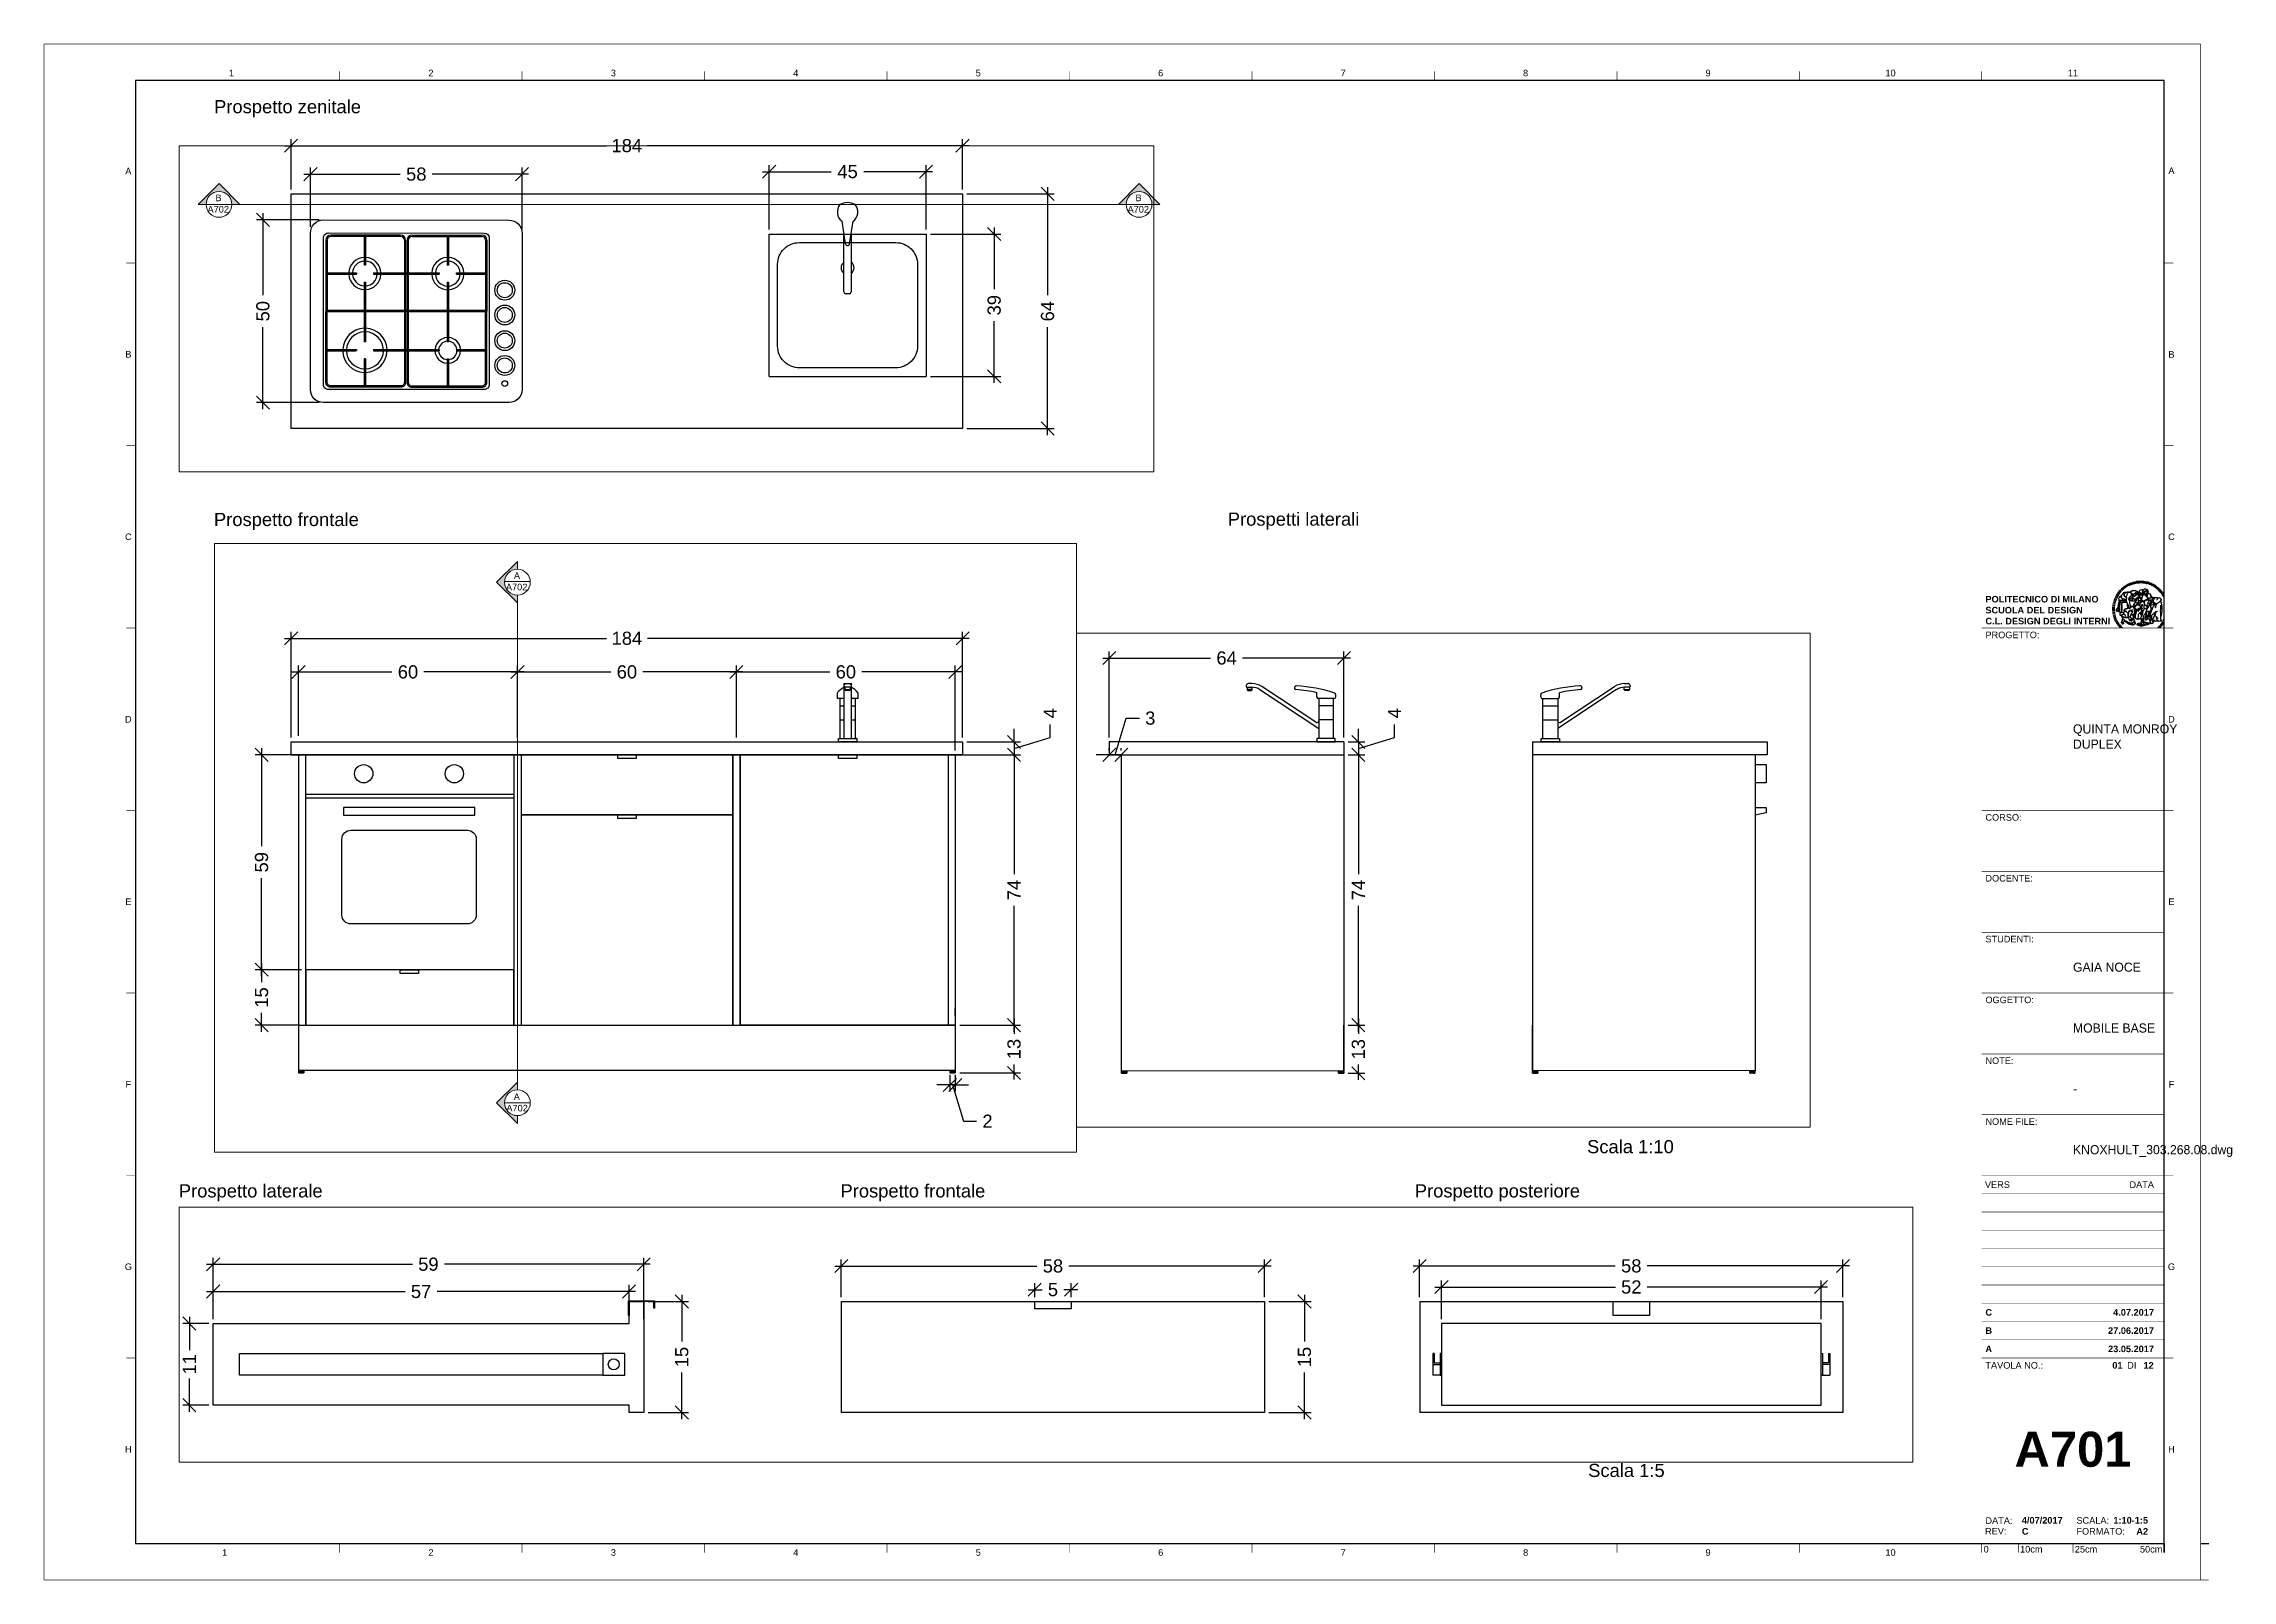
# Paper-space layout 'A701' of a CAD drawing. Header units: millimetres. Extents: x -1 to 599, y -2 to 419.
# The model-space entities are those that its viewports show. They can reach past a viewport. Long polylines and large blocks are cut down to what shows.
import ezdxf
from ezdxf.enums import TextEntityAlignment as Align

# ---------------------------------------------------------------- set-up
doc = ezdxf.new("R2018")
doc.units = ezdxf.units.MM
doc.set_wipeout_variables(frame=1)
doc.layers.get('Defpoints').update_dxf_attribs({"color": 28})
for name, color, linetype in [('ante', 6, 'Continuous'), ('cassetti', 150, 'Continuous'), ('elementi incassati', 131, 'Continuous'), ('G-ANNO-LOGO', 3, 'Continuous'), ('G-ANNO-TEXT', 3, 'Continuous'), ('G-ANNO-TTLB', 3, 'Continuous'), ('PDF _Geometria', 7, 'Continuous'), ('supporti', 5, 'Continuous')]:
    doc.layers.add(name, color=color, linetype=linetype)
doc.layers.add('G-ANNO-NPLT', color=210, linetype='Continuous', plot=False)
doc.layers.add('Linee e simboli', color=2, linetype='Continuous', lineweight=18)
doc.styles.add('ARIAL', font='arial.ttf')
doc.styles.add('ARIAL-BOLD', font='')
doc.styles.add('E-ARIAL', font='arial.ttf')
doc.styles.get("Standard").update_dxf_attribs({"font": 'arial.ttf'})
doc.styles.get('ARIAL-BOLD').set_extended_font_data('Arial', bold=True)
doc.dimstyles.new('TICK_36', dxfattribs={"dimtxt": 3.6, "dimasz": 3.6, "dimexe": 1.8, "dimexo": 1.2, "dimgap": 1.8, "dimtad": 0, "dimdec": 0, "dimzin": 0, "dimdsep": 46, "dimtxsty": 'ARIAL', "dimblk": 'OBLIQUE', "dimcen": 1.8, "dimdle": 1.8, "dimclrd": 3, "dimclre": 3, "dimclrt": 256, "dimadec": 0, "dimazin": 0, "dimtfac": 1, "dimtdec": 0, "dimtmove": 1, "dimatfit": 3, "dimldrblk": 'OPEN90', "dimfxl": 1, "dimtfill": 1, "dimtolj": 1, "dimtzin": 0, "dimarcsym": 0})

psp = doc.layouts.new('A701')

# ---------------------------------------------------------------- texts
at = {"layer": 'G-ANNO-TEXT', "style": 'ARIAL'}
for s, p in [('1', (50.58, 411.18)), ('2', (105.23, 411.18)), ('3', (155.23, 411.18)), ('4', (205.23, 411.18)), ('5', (255.23, 411.18)), ('6', (305.23, 411.18)), ('7', (355.23, 411.18)), ('8', (405.23, 411.18)), ('9', (455.23, 411.18)), ('10', (505.23, 411.18)), ('11', (555.23, 411.18)), ('A', (22.31, 384.33)), ('A', (582.21, 384.4)), ('B', (22.31, 334.11)), ('B', (582.21, 334.11)), ('C', (22.31, 284.11)), ('C', (582.21, 284.11)), ('D', (22.31, 234.11)), ('E', (22.31, 184.11)), ('F', (22.31, 134.11)), ('G', (22.31, 84.11)), ('H', (22.31, 34.11)), ('1', (48.72, 5.82)), ('2', (105.23, 5.82)), ('3', (155.23, 5.82)), ('4', (205.23, 5.82)), ('5', (255.23, 5.82)), ('6', (305.23, 5.82)), ('7', (355.23, 5.82)), ('8', (405.23, 5.82)), ('9', (455.23, 5.82)), ('10', (505.23, 5.82))]:
    psp.add_text(s, height=1.8, dxfattribs=at).set_placement(p, align=Align.MIDDLE_CENTER)
at = {"layer": 'G-ANNO-TEXT', "char_height": 3.6, "attachment_point": 1}
for s, width, insert in [('{\\C256;\\c0;Prospetto zenitale}', 188.3325, (45.81, 403.77)), ('{\\C256;\\c0;Prospetto frontale}', 126.299, (45.78, 290.66)), ('{\\C256;\\c0;Prospetti laterali}', 164.4602, (323.61, 290.76)), ('{\\C256;\\c0;Scala 1:10}', 126.299, (422.07, 118.82)), ('{\\C256;\\c0;Prospetto laterale}', 164.4602, (36.15, 106.7)), ('{\\C256;\\c0;Prospetto frontale}', 126.299, (217.47, 106.7)), ('{\\C256;\\c0;Prospetto posteriore}', 126.299, (374.86, 106.7)), ('{\\C256;\\c0;Scala 1:5}', 126.299, (422.37, 30.1))]:
    psp.add_mtext_dynamic_manual_height_columns(s, width=width, gutter_width=12.5, heights=[0], dxfattribs=dict(at, insert=insert))
at = {"layer": 'Linee e simboli', "linetype": 'Continuous', "lineweight": 20}
for tag, text, p in [('B', 'A', (47.03, 377.87)), ('B', 'A', (299.17, 377.87)), ('A702', 'A301', (46.95, 374.74)), ('A702', 'A301', (299.08, 374.74)), ('A702', 'A301', (128.72, 271.24)), ('A', 'A', (128.81, 274.38)), ('A702', 'A301', (128.85, 128.47)), ('A', 'A', (128.76, 131.6))]:
    psp.add_attdef(tag, text=text, height=1.8, dxfattribs=at).set_placement(p, align=Align.TOP_CENTER)

msp = doc.modelspace()

# ---------------------------------------------------------------- texts
at = {"insert": (2653.7, 110.93), "char_height": 10, "attachment_point": 1}
msp.add_mtext_dynamic_manual_height_columns('cassetto', width=173.7227, gutter_width=12.5, heights=[0], dxfattribs=at)

# ---------------------------------------------------------------- blocks, each defined once
blk = doc.blocks.new('logoPolimi')
for p, q in [((-1.41, 1.91), (-1.28, 1.74)), ((-1.32, 1.97), (-1.2, 1.8)), ((-1.22, 2.03), (-1.11, 1.85)), ((-1.13, 2.09), (-1.03, 1.9)), ((-1.03, 2.14), (-0.94, 1.95)), ((-0.93, 2.18), (-0.84, 1.99)), ((-0.83, 2.22), (-0.75, 2.03)), ((-0.72, 2.26), (-0.66, 2.06)), ((-0.61, 2.29), (-0.56, 2.09)), ((-0.51, 2.32), (-0.46, 2.11)), ((-0.4, 2.34), (-0.36, 2.13)), ((-0.29, 2.35), (-0.26, 2.14)), ((-0.18, 2.36), (-0.16, 2.15)), ((-0.07, 2.37), (-0.06, 2.16)), ((0.04, 2.37), (0.04, 2.16)), ((0.15, 2.36), (0.14, 2.16)), ((0.26, 2.36), (0.24, 2.15)), ((0.37, 2.34), (0.34, 2.13)), ((0.48, 2.32), (0.44, 2.12)), ((0.59, 2.3), (0.54, 2.09)), ((0.69, 2.27), (0.63, 2.07)), ((0.8, 2.23), (0.73, 2.03)), ((0.9, 2.19), (0.82, 2)), ((1, 2.15), (0.91, 1.96)), ((1.1, 2.1), (1, 1.91)), ((1.2, 2.04), (1.09, 1.86)), ((1.29, 1.99), (1.18, 1.81)), ((1.38, 1.92), (1.26, 1.75)), ((1.47, 1.86), (1.34, 1.69)), ((-2.37, 0.12), (-2.16, 0.11)), ((-2.37, 0.01), (-2.16, 0.01)), ((-2.36, 0.23), (-2.15, 0.21)), ((-2.35, 0.34), (-2.14, 0.31)), ((-2.33, 0.45), (-2.12, 0.41)), ((-2.3, 0.55), (-2.1, 0.51)), ((-2.28, 0.66), (-2.07, 0.6)), ((-2.24, 0.77), (-2.04, 0.7)), ((-2.2, 0.87), (-2.01, 0.79)), ((-2.16, 0.97), (-1.97, 0.89)), ((-2.11, 1.07), (-1.93, 0.98)), ((-2.06, 1.17), (-1.88, 1.07)), ((-2.01, 1.26), (-1.83, 1.15)), ((-1.94, 1.36), (-1.77, 1.24)), ((-1.88, 1.45), (-1.71, 1.32)), ((-1.84, 0.03), (-1.82, 0.35)), ((-1.81, 1.53), (-1.65, 1.4)), ((-1.74, 1.61), (-1.58, 1.47)), ((-1.73, 0.59), (-1.73, 0.59)), ((-1.73, 0.59), (-1.73, 0.59)), ((-1.66, 1.69), (-1.51, 1.54)), ((-1.65, 0.57), (-1.65, 0.57)), ((-1.59, 1.12), (-1.59, 1.12)), ((-1.58, 1.77), (-1.44, 1.61)), ((-1.51, 0.55), (-1.51, 0.55)), ((-1.51, 0.55), (-1.51, 0.55)), ((-1.49, 1.84), (-1.36, 1.68)), ((-1.31, 0.79), (-1.21, 0.75)), ((-1.21, 0.75), (-1.31, 0.79)), ((-1.21, 0.75), (-1.31, 0.79)), ((-1.21, 0.75), (-1.21, 0.75)), ((-1.21, 0.75), (-1.21, 0.75)), ((-1.19, 0.76), (-1.19, 0.76)), ((-1.19, 0.76), (-1.19, 0.76)), ((-1.17, 0.99), (-1.18, 0.99)), ((-1.18, 0.99), (-1.17, 0.99)), ((-1.16, 0.57), (-1.16, 0.57)), ((-1.16, 0.57), (-1.16, 0.57)), ((-1.1, 0.01), (-0.99, 0.06)), ((-0.99, 0.06), (-1.1, 0.01)), ((-0.99, 0.06), (-1.1, 0.01)), ((-0.99, 0.06), (-0.99, 0.06)), ((-0.99, 0.06), (-0.99, 0.06)), ((-0.97, 0.79), (-0.98, 0.79)), ((-0.89, 0.84), (-0.97, 0.79)), ((-0.97, 0.79), (-0.89, 0.84)), ((-0.96, 1.41), (-0.96, 1.41)), ((-0.96, 1.41), (-0.96, 1.41)), ((-0.89, 0.84), (-0.82, 0.87)), ((-0.82, 0.87), (-0.89, 0.84)), ((-0.89, 0.84), (-0.82, 0.87)), ((-0.88, 0.83), (-0.89, 0.84)), ((-0.85, 1.39), (-0.85, 1.39)), ((-0.85, 1.39), (-0.85, 1.39)), ((-0.84, 0.14), (-0.84, 0.14)), ((-0.77, 1.08), (-0.78, 1.08)), ((-0.78, 1.08), (-0.77, 1.08)), ((-0.61, 1.12), (-0.77, 1.08)), ((-0.77, 1.08), (-0.61, 1.12)), ((-0.77, 1.08), (-0.61, 1.12)), ((-0.75, 1.3), (-0.76, 1.29)), ((-0.76, 1.29), (-0.75, 1.3)), ((-0.65, 0.99), (-0.7, 0.96)), ((-0.69, 0.18), (-0.68, 0.18)), ((-0.66, 0.93), (-0.66, 0.93)), ((-0.66, 0.93), (-0.64, 0.93)), ((-0.66, 0.93), (-0.66, 0.93)), ((-0.66, 0.93), (-0.66, 0.93)), ((-0.63, 1.01), (-0.63, 1.01)), ((-0.63, 1.01), (-0.62, 1.01)), ((-0.63, 0.66), (-0.63, 0.66)), ((-0.6, 1.12), (-0.61, 1.12)), ((-0.61, 1.12), (-0.6, 1.12)), ((-0.61, 1.12), (-0.6, 1.12)), ((-0.61, 0.86), (-0.57, 0.85)), ((-0.57, 0.85), (-0.61, 0.86)), ((-0.61, 0.86), (-0.57, 0.85)), ((-0.53, 1.08), (-0.6, 1.12)), ((-0.6, 1.12), (-0.6, 1.11)), ((-0.6, 1.12), (-0.53, 1.08)), ((-0.57, 0.8), (-0.59, 0.8)), ((-0.57, 0.85), (-0.53, 0.84)), ((-0.57, 0.85), (-0.57, 0.85)), ((-0.57, 0.85), (-0.57, 0.85)), ((-0.57, 0.85), (-0.53, 0.84)), ((-0.56, 0.29), (-0.49, 0.48)), ((-0.56, 0.14), (-0.56, 0.29)), ((-0.5, 0.11), (-0.56, 0.14)), ((-0.53, 0.84), (-0.51, 0.84)), ((-0.53, 0.84), (-0.51, 0.84)), ((-0.53, 0.84), (-0.53, 0.84)), ((-0.51, 0.11), (-0.51, 0.11)), ((-0.51, 0.11), (-0.51, 0.11)), ((-0.34, 0.33), (-0.5, 0.11)), ((-0.49, 0.48), (-0.41, 0.55)), ((-0.42, 0.8), (-0.47, 0.79)), ((-0.42, 0.8), (-0.47, 0.79)), ((-0.47, 0.79), (-0.45, 0.76)), ((-0.47, 0.79), (-0.45, 0.76)), ((-0.45, 1.14), (-0.42, 1.11)), ((-0.42, 1.26), (-0.36, 1.22)), ((-0.41, 0.55), (-0.34, 0.49)), ((-0.4, 1.37), (-0.38, 1.38)), ((-0.39, 1.37), (-0.4, 1.37)), ((-0.35, 1.33), (-0.4, 1.37)), ((-0.39, 1.24), (-0.4, 1.23)), ((-0.38, 1.14), (-0.38, 1.14)), ((-0.34, 0.49), (-0.09, 0.48)), ((-0.16, 0.32), (-0.34, 0.33)), ((-0.14, 0.32), (-0.31, 0.34)), ((-0.28, 1.3), (-0.29, 1.3)), ((-0.28, 1.3), (-0.28, 1.3)), ((-0.16, 1.24), (-0.16, 1.25)), ((-0.16, 1.25), (-0.16, 1.25)), ((-0.16, 0.49), (-0.14, 0.64)), ((-0.06, 0.27), (-0.16, 0.32)), ((-0.1, 0.88), (-0.09, 0.87)), ((-0.08, 1.37), (-0.08, 1.38)), ((-0.08, 1.23), (-0.05, 1.21)), ((-0.05, 1.21), (-0.08, 1.23)), ((-0.08, 1.23), (-0.05, 1.21)), ((-0.03, 0.26), (-0.06, 0.27)), ((-0.05, 1.21), (-0.04, 1.21)), ((-0.04, 1.21), (-0.05, 1.21)), ((-0.04, 1.21), (-0.04, 1.21)), ((-0.04, 1.21), (-0.04, 1.21)), ((-0.04, 0.48), (-0.03, 0.26)), ((0.03, 1.15), (0.03, 1.15)), ((0.03, 0.66), (0.03, 0.67)), ((0.07, 0.58), (0.07, 0.57)), ((0.1, 1.18), (0.1, 1.18)), ((0.1, 0.84), (0.1, 0.84)), ((0.13, 1.32), (0.17, 1.19)), ((0.14, 0.71), (0.34, 0.65)), ((0.31, 0.56), (0.17, 0.63)), ((0.27, 1.61), (0.27, 1.61)), ((0.27, 1.61), (0.27, 1.61)), ((0.27, 1.61), (0.27, 1.61)), ((0.29, 1.29), (0.29, 1.29)), ((0.29, 1.29), (0.29, 1.29)), ((0.29, 1.29), (0.29, 1.29)), ((0.29, 1.29), (0.29, 1.29)), ((0.33, 0.49), (0.34, 0.49)), ((0.33, 0.03), (0.35, 0.03)), ((0.33, 0.03), (0.35, 0.03)), ((0.34, 0.65), (0.34, 0.64)), ((0.35, 0.03), (0.57, 0.06)), ((0.35, 0.03), (0.57, 0.06)), ((0.35, 0.03), (0.35, 0.03)), ((0.35, 0.03), (0.35, 0.03)), ((0.38, 1.36), (0.37, 1.35)), ((0.38, 0.34), (0.37, 0.34)), ((0.38, 0.34), (0.38, 0.34)), ((0.43, 0.67), (0.39, 0.64)), ((0.49, 1.05), (0.51, 1.13)), ((0.51, 1.13), (0.49, 1.05)), ((0.49, 1.05), (0.51, 1.13)), ((0.51, 1.31), (0.5, 1.29)), ((0.51, 1.13), (0.52, 1.23)), ((0.52, 1.23), (0.51, 1.23)), ((0.51, 1.23), (0.52, 1.23)), ((0.52, 1.23), (0.51, 1.13)), ((0.51, 1.13), (0.52, 1.23)), ((0.52, 1.24), (0.6, 1.37)), ((0.52, 1.23), (0.6, 1.36)), ((0.6, 1.36), (0.52, 1.23)), ((0.52, 1.23), (0.52, 1.23)), ((0.52, 1.23), (0.52, 1.24)), ((0.52, 1.23), (0.52, 1.23)), ((0.55, 1.07), (0.53, 1.06)), ((0.53, 1.04), (0.53, 1.06)), ((0.53, 1.05), (0.53, 1.04)), ((0.54, 0.3), (0.63, 0.32)), ((0.54, -0.08), (0.61, 0.06)), ((0.61, 0.06), (0.54, -0.08)), ((0.54, -0.08), (0.61, 0.06)), ((0.56, 0.19), (0.59, 0.21)), ((0.57, 1.07), (0.57, 1.07)), ((0.57, 1.07), (0.57, 1.07)), ((0.57, 1.07), (0.57, 1.07)), ((0.57, 1.07), (0.57, 1.07)), ((0.57, 1.07), (0.57, 1.07)), ((0.57, 1.07), (0.57, 1.07)), ((0.57, 1.07), (0.57, 1.07)), ((0.58, 0.3), (0.59, 0.29)), ((0.59, 0.78), (0.59, 0.79)), ((0.59, 0.79), (0.59, 0.79)), ((0.59, 0.79), (0.59, 0.79)), ((0.59, 0.79), (0.59, 0.78)), ((0.61, 0.06), (0.6, 0.07)), ((0.6, 0.07), (0.61, 0.06)), ((0.61, 0.06), (0.61, 0.07)), ((0.62, 0.21), (0.65, 0.22)), ((0.64, 1.37), (0.65, 1.37)), ((0.69, 0.86), (0.68, 0.86)), ((0.68, 0.86), (0.69, 0.86)), ((0.68, 0.76), (0.68, 0.76)), ((0.76, 0.26), (0.76, 0.26)), ((0.82, 0.35), (0.84, 0.36)), ((0.82, 0.35), (0.82, 0.35)), ((0.84, 0.36), (0.84, 0.37)), ((0.85, 0.34), (1.05, 0.35)), ((0.93, 1.05), (0.93, 1.05)), ((0.93, 1.05), (0.93, 1.05)), ((0.93, 1.05), (0.93, 1.04)), ((0.93, 1.05), (0.93, 1.05)), ((0.97, 0.66), (0.96, 0.66)), ((1.01, 0.97), (0.98, 0.96)), ((1.17, 0.96), (1.17, 0.95)), ((1.17, 0.95), (1.17, 0.95)), ((1.34, 0.37), (1.26, 0.04)), ((1.27, 0.37), (1.27, 0.38)), ((1.28, 0.95), (1.28, 0.95)), ((1.37, 0.73), (1.46, 0.81)), ((1.41, 0.4), (1.41, 0.41)), ((1.56, 1.79), (1.42, 1.63)), ((1.64, 1.71), (1.49, 1.56)), ((1.49, 0.9), (1.57, 0.92)), ((1.72, 1.63), (1.56, 1.49)), ((1.67, 0.6), (1.57, 0.53)), ((1.79, 1.55), (1.63, 1.41)), ((1.86, 1.47), (1.7, 1.34)), ((1.93, 1.38), (1.76, 1.26)), ((1.99, 1.29), (1.81, 1.17)), ((2.05, 1.19), (1.87, 1.09)), ((2.1, 1.1), (1.92, 1)), ((2.15, 1), (1.96, 0.91)), ((2.19, 0.9), (2, 0.82)), ((2.23, 0.79), (2.04, 0.72)), ((2.27, 0.69), (2.07, 0.63)), ((2.3, 0.58), (2.09, 0.53)), ((2.32, 0.47), (2.12, 0.43)), ((2.34, 0.37), (2.13, 0.33)), ((2.36, 0.26), (2.15, 0.23)), ((2.37, 0.15), (2.16, 0.13)), ((2.37, 0.04), (2.16, 0.03)), ((-2.37, -0.1), (-2.16, -0.09)), ((-2.36, -0.21), (-2.15, -0.19)), ((-2.35, -0.32), (-2.14, -0.29)), ((-2.33, -0.43), (-2.12, -0.39)), ((-2.31, -0.54), (-2.1, -0.49)), ((-2.28, -0.65), (-2.08, -0.59)), ((-2.25, -0.75), (-2.05, -0.69)), ((-2.21, -0.86), (-2.02, -0.78)), ((-2.17, -0.96), (-1.98, -0.87)), ((-2.12, -1.06), (-1.93, -0.96)), ((-2.07, -1.16), (-1.89, -1.05)), ((-2.04, -0.15), (-1.97, -0.2)), ((-2.01, -1.25), (-1.84, -1.14)), ((-1.95, -1.34), (-1.78, -1.22)), ((-1.89, -1.43), (-1.72, -1.31)), ((-1.82, -1.52), (-1.66, -1.38)), ((-1.75, -1.6), (-1.59, -1.46)), ((-1.67, -1.68), (-1.52, -1.53)), ((-1.58, -0.12), (-1.6, -0.18)), ((-1.6, -0.18), (-1.58, -0.28)), ((-1.57, -0.54), (-1.59, -0.54)), ((-1.59, -0.54), (-1.59, -0.54)), ((-1.59, -1.76), (-1.45, -1.6)), ((-1.56, -0.32), (-1.56, -0.31)), ((-1.56, -0.31), (-1.56, -0.31)), ((-1.53, -0.65), (-1.53, -0.65)), ((-1.53, -0.65), (-1.53, -0.65)), ((-1.51, -1.83), (-1.37, -1.67)), ((-1.48, -0.86), (-1.48, -0.85)), ((-1.42, -0.37), (-1.42, -0.37)), ((-1.42, -1.9), (-1.29, -1.73)), ((-1.38, -0.46), (-1.38, -0.46)), ((-1.33, -1.96), (-1.21, -1.79)), ((-1.31, -0.24), (-1.31, -0.23)), ((-1.31, -0.23), (-1.31, -0.24)), ((-1.24, -2.02), (-1.13, -1.84)), ((-1.23, -0.19), (-1.23, -0.19)), ((-1.23, -0.19), (-1.23, -0.19)), ((-1.23, -0.19), (-1.23, -0.19)), ((-1.23, -0.19), (-1.23, -0.19)), ((-1.01, -0.39), (-1.02, -0.39)), ((-1.02, -0.39), (-1.01, -0.39)), ((-1.02, -0.7), (-1.02, -0.7)), ((-1.02, -0.7), (-1.02, -0.7)), ((-1.02, -0.7), (-1.02, -0.7)), ((-0.79, -0.51), (-0.83, -0.58)), ((-0.83, -0.58), (-0.79, -0.51)), ((-0.83, -0.58), (-0.79, -0.51)), ((-0.78, -1.05), (-0.83, -0.94)), ((-0.83, -0.94), (-0.78, -1.05)), ((-0.83, -0.94), (-0.83, -0.94)), ((-0.83, -0.94), (-0.78, -1.05)), ((-0.82, -1.23), (-0.82, -1.23)), ((-0.82, -1.23), (-0.77, -1.23)), ((-0.77, -1.23), (-0.82, -1.23)), ((-0.82, -1.23), (-0.82, -1.23)), ((-0.77, -1.23), (-0.82, -1.23)), ((-0.75, -0.96), (-0.8, -0.89)), ((-0.8, -0.89), (-0.79, -0.92)), ((-0.79, -0.92), (-0.8, -0.89)), ((-0.8, -0.89), (-0.75, -0.96)), ((-0.79, -0.92), (-0.8, -0.89)), ((-0.8, -0.89), (-0.8, -0.89)), ((-0.8, -0.89), (-0.75, -0.96)), ((-0.79, -0.92), (-0.78, -0.95)), ((-0.78, -0.95), (-0.79, -0.92)), ((-0.78, -0.95), (-0.79, -0.92)), ((-0.77, -0.49), (-0.78, -0.48)), ((-0.78, -0.48), (-0.77, -0.49)), ((-0.78, -0.95), (-0.76, -1)), ((-0.76, -1), (-0.78, -0.95)), ((-0.76, -1), (-0.78, -0.95)), ((-0.71, -0.89), (-0.75, -0.87)), ((-0.75, -0.87), (-0.71, -0.89)), ((-0.75, -0.87), (-0.71, -0.89)), ((-0.72, -1.01), (-0.75, -0.96)), ((-0.75, -0.96), (-0.72, -1.01)), ((-0.75, -0.96), (-0.72, -1.01)), ((-0.64, -0.93), (-0.71, -0.89)), ((-0.71, -0.89), (-0.64, -0.93)), ((-0.71, -0.89), (-0.64, -0.93)), ((-0.66, -0.53), (-0.66, -0.53)), ((-0.66, -0.53), (-0.66, -0.53)), ((-0.66, -0.53), (-0.66, -0.53)), ((-0.39, -0.81), (-0.51, -0.69)), ((-0.51, -1.04), (-0.5, -1.04)), ((-0.48, -0.42), (-0.48, -0.42)), ((-0.48, -0.42), (-0.48, -0.42)), ((-0.48, -0.42), (-0.48, -0.42)), ((-0.41, -0.51), (-0.41, -0.51)), ((-0.38, -0.05), (-0.39, -0.12)), ((-0.39, -0.12), (-0.37, -0.1)), ((-0.35, -0.14), (-0.37, -0.08)), ((-0.37, -0.09), (-0.37, -0.09)), ((-0.33, -0.12), (-0.35, -0.14)), ((-0.32, -0.14), (-0.35, -0.14)), ((-0.35, -0.18), (-0.34, -0.22)), ((-0.34, -0.08), (-0.29, -0.16)), ((-0.34, -0.22), (-0.34, -0.22)), ((-0.27, -0.17), (-0.32, -0.14)), ((-0.25, -0.91), (-0.26, -0.9)), ((-0.26, -1.29), (0.1, -1.2)), ((0.1, -1.2), (-0.26, -1.29)), ((0.08, -1.4), (-0.26, -1.29)), ((-0.26, -1.29), (0.08, -1.4)), ((-0.26, -1.38), (-0.26, -1.29)), ((-0.26, -1.29), (-0.26, -1.29)), ((-0.26, -1.29), (-0.26, -1.38)), ((-0.26, -1.29), (0.08, -1.4)), ((-0.26, -1.29), (-0.26, -1.29)), ((0.08, -1.49), (-0.26, -1.38)), ((-0.26, -1.38), (0.09, -1.49)), ((-0.14, -0.15), (-0.16, -0.13)), ((-0.11, -0.04), (-0.12, -0.05)), ((-0.04, -0.41), (-0.01, -0.44)), ((-0.01, -0.44), (-0.04, -0.41)), ((-0.04, -0.41), (-0.01, -0.44)), ((0.07, -0.84), (0.07, -0.84)), ((0.07, -0.84), (0.07, -0.84)), ((0.1, -1.2), (0.08, -1.32)), ((0.08, -1.32), (0.13, -1.2)), ((0.08, -1.4), (0.72, -1.22)), ((0.72, -1.22), (0.08, -1.4)), ((0.08, -1.4), (0.72, -1.22)), ((0.72, -1.31), (0.08, -1.49)), ((0.08, -1.44), (0.08, -1.4)), ((0.08, -1.4), (0.08, -1.44)), ((0.08, -1.4), (0.08, -1.49)), ((0.08, -1.49), (0.08, -1.44)), ((0.08, -1.44), (0.08, -1.44)), ((0.08, -1.44), (0.08, -1.45)), ((0.08, -1.45), (0.08, -1.46)), ((0.08, -1.46), (0.08, -1.49)), ((0.1, -1.01), (0.09, -0.86)), ((0.1, -1.01), (0.09, -0.86)), ((0.09, -1.49), (0.72, -1.31)), ((0.1, -1.2), (0.12, -1.04)), ((0.12, -1.04), (0.1, -1.2)), ((0.13, -1.2), (0.1, -1.2)), ((0.1, -1.2), (0.13, -1.2)), ((0.13, -1.2), (0.1, -1.2)), ((0.1, -1.2), (0.1, -1.2)), ((0.11, -0.44), (0.11, -0.44)), ((0.11, -0.44), (0.11, -0.44)), ((0.12, -0.21), (0.12, -0.21)), ((0.12, -0.21), (0.12, -0.21)), ((0.12, -0.21), (0.12, -0.21)), ((0.12, -0.21), (0.12, -0.21)), ((0.12, -0.21), (0.12, -0.21)), ((0.12, -0.21), (0.12, -0.21)), ((0.12, -0.21), (0.12, -0.21)), ((0.12, -0.21), (0.12, -0.21)), ((0.12, -0.21), (0.12, -0.21)), ((0.12, -0.21), (0.12, -0.21)), ((0.12, -0.21), (0.12, -0.21)), ((0.12, -0.21), (0.12, -0.21)), ((0.12, -0.21), (0.12, -0.21)), ((0.12, -0.56), (0.14, -0.53)), ((0.14, -0.53), (0.12, -0.56)), ((0.12, -0.56), (0.14, -0.53)), ((0.12, -1.04), (0.12, -1.04)), ((0.12, -1.04), (0.12, -1.04)), ((0.12, -1.04), (0.12, -1.04)), ((0.21, -0.99), (0.13, -1.2)), ((0.13, -1.2), (0.21, -0.99)), ((0.36, -1.14), (0.13, -1.2)), ((0.13, -1.2), (0.26, -1.17)), ((0.14, -0.53), (0.16, -0.49)), ((0.16, -0.49), (0.14, -0.53)), ((0.14, -0.53), (0.16, -0.49)), ((0.16, -0.49), (0.16, -0.49)), ((0.16, -0.49), (0.16, -0.49)), ((0.28, -1.19), (0.21, -0.99)), ((0.21, -0.99), (0.31, -1.27)), ((0.24, -0.17), (0.24, -0.16)), ((0.24, -0.16), (0.24, -0.17)), ((0.25, -0.84), (0.25, -0.88)), ((0.25, -0.88), (0.25, -0.84)), ((0.25, -0.88), (0.25, -0.84)), ((0.25, -0.88), (0.29, -1.17)), ((0.26, -0.88), (0.25, -0.88)), ((0.31, -1.27), (0.25, -0.88)), ((0.26, -1.17), (0.28, -1.16)), ((0.28, -1.16), (0.36, -1.14)), ((0.29, -1.17), (0.28, -1.19)), ((0.36, -1.14), (0.72, -1.22)), ((0.72, -1.22), (0.36, -1.14)), ((0.49, -0.31), (0.49, -0.31)), ((0.49, -0.31), (0.49, -0.31)), ((0.5, -0.27), (0.5, -0.27)), ((0.51, -0.27), (0.51, -0.27)), ((0.72, -0.81), (0.75, -0.89)), ((0.72, -1.22), (0.72, -1.31)), ((0.72, -1.31), (0.72, -1.22)), ((0.74, -0.23), (0.74, -0.23)), ((0.74, -0.23), (0.75, -0.24)), ((0.75, -0.23), (0.75, -0.23)), ((0.86, -0.25), (0.82, -0.34)), ((0.87, -0.22), (0.86, -0.23)), ((0.87, -0.22), (0.86, -0.25)), ((0.96, -0.58), (0.96, -0.57)), ((1.05, -1.05), (1.04, -1.05)), ((1.28, -2), (1.17, -1.82)), ((1.37, -1.93), (1.25, -1.76)), ((1.31, -0.27), (1.3, -0.26)), ((1.3, -0.26), (1.3, -0.26)), ((1.3, -0.26), (1.3, -0.26)), ((1.3, -0.26), (1.31, -0.27)), ((1.3, -0.26), (1.3, -0.26)), ((1.46, -1.87), (1.33, -1.7)), ((1.54, -1.8), (1.41, -1.64)), ((1.63, -1.72), (1.48, -1.57)), ((1.71, -1.65), (1.55, -1.5)), ((1.78, -1.57), (1.62, -1.43)), ((1.85, -1.48), (1.69, -1.35)), ((1.92, -1.39), (1.75, -1.27)), ((1.98, -1.3), (1.81, -1.19)), ((2.04, -1.21), (1.86, -1.1)), ((2.09, -1.11), (1.91, -1.01)), ((2.14, -1.01), (1.95, -0.92)), ((2.19, -0.91), (1.99, -0.83)), ((2.23, -0.81), (2.03, -0.74)), ((2.26, -0.7), (2.06, -0.64)), ((2.29, -0.6), (2.09, -0.55)), ((2.32, -0.49), (2.11, -0.45)), ((2.34, -0.38), (2.13, -0.35)), ((2.35, -0.27), (2.15, -0.25)), ((2.37, -0.08), (2.16, -0.07)), ((2.36, -0.16), (2.16, -0.15)), ((-1.14, -2.08), (-1.04, -1.89)), ((-1.04, -2.13), (-0.95, -1.94)), ((-0.94, -2.18), (-0.86, -1.98)), ((-0.84, -2.22), (-0.77, -2.02)), ((-0.74, -2.25), (-0.67, -2.05)), ((-0.63, -2.29), (-0.57, -2.08)), ((-0.52, -2.31), (-0.48, -2.11)), ((-0.42, -2.33), (-0.38, -2.13)), ((-0.31, -2.35), (-0.28, -2.14)), ((-0.2, -2.36), (-0.18, -2.15)), ((-0.09, -2.37), (-0.08, -2.16)), ((0.03, -2.37), (0.02, -2.16)), ((0.14, -2.37), (0.12, -2.16)), ((0.25, -2.36), (0.22, -2.15)), ((0.35, -2.34), (0.32, -2.14)), ((0.46, -2.32), (0.42, -2.12)), ((0.57, -2.3), (0.52, -2.1)), ((0.68, -2.27), (0.62, -2.07)), ((0.78, -2.24), (0.71, -2.04)), ((0.89, -2.2), (0.81, -2)), ((0.99, -2.15), (0.9, -1.96)), ((1.09, -2.11), (0.99, -1.92)), ((1.19, -2.05), (1.08, -1.87))]:
    blk.add_line(p, q)
for points in [[(-1.9, 0.12), (-1.94, 0.02), (-2.05, -0.09), (-2.05, -0.09)], [(-1.86, 0.38), (-1.86, 0.38), (-1.87, 0.19), (-1.9, 0.12)], [(-1.76, 0.6), (-1.76, 0.6), (-1.84, 0.57), (-1.86, 0.38)], [(-1.86, -0.04), (-1.84, 0.02), (-1.84, 0.03), (-1.84, 0.03)], [(-1.82, 0.78), (-1.83, 0.8), (-1.85, 0.86), (-1.83, 0.88)], [(-1.82, 0.78), (-1.83, 0.8), (-1.85, 0.86), (-1.83, 0.88)], [(-1.83, 0.88), (-1.81, 0.9), (-1.76, 0.96), (-1.76, 0.96)], [(-1.83, 0.88), (-1.81, 0.9), (-1.76, 0.96), (-1.76, 0.96)], [(-1.76, 0.6), (-1.83, 0.7), (-1.78, 0.74), (-1.78, 0.74)], [(-1.78, 0.74), (-1.79, 0.74), (-1.83, 0.7), (-1.76, 0.6)], [(-1.78, 0.74), (-1.8, 0.76), (-1.81, 0.78), (-1.82, 0.78)], [(-1.78, 0.74), (-1.8, 0.76), (-1.81, 0.78), (-1.82, 0.78)], [(-1.82, 0.35), (-1.81, 0.5), (-1.73, 0.59), (-1.73, 0.59)], [(-1.82, -0.19), (-1.73, -0.07), (-1.75, 0.14), (-1.75, 0.3)], [(-1.75, 0.33), (-1.75, 0.17), (-1.73, -0.05), (-1.8, -0.17)], [(-1.78, 0.74), (-1.75, 0.72), (-1.72, 0.69), (-1.68, 0.7)], [(-1.68, 0.7), (-1.72, 0.69), (-1.75, 0.72), (-1.78, 0.74)], [(-1.68, 0.7), (-1.72, 0.69), (-1.75, 0.72), (-1.78, 0.74)], [(-1.78, 0.74), (-1.78, 0.74), (-1.78, 0.74), (-1.78, 0.74)], [(-1.76, 0.96), (-1.68, 1.1), (-1.59, 1.12), (-1.59, 1.12)], [(-1.76, 0.96), (-1.68, 1.1), (-1.6, 1.12), (-1.6, 1.12)], [(-1.73, 0.59), (-1.74, 0.59), (-1.75, 0.6), (-1.76, 0.6)], [(-1.73, 0.59), (-1.74, 0.59), (-1.75, 0.6), (-1.76, 0.6)], [(-1.75, 0.3), (-1.76, 0.47), (-1.65, 0.57), (-1.65, 0.57)], [(-1.65, 0.57), (-1.65, 0.57), (-1.76, 0.5), (-1.75, 0.33)], [(-1.65, 0.57), (-1.68, 0.58), (-1.7, 0.58), (-1.73, 0.59)], [(-1.65, 0.57), (-1.68, 0.58), (-1.7, 0.58), (-1.73, 0.59)], [(-1.5, 0.71), (-1.53, 0.74), (-1.61, 0.71), (-1.68, 0.7)], [(-1.68, 0.7), (-1.61, 0.71), (-1.53, 0.73), (-1.5, 0.71)], [(-1.5, 0.71), (-1.53, 0.73), (-1.61, 0.71), (-1.68, 0.7)], [(-1.51, 0.55), (-1.56, 0.56), (-1.61, 0.56), (-1.65, 0.57)], [(-1.65, 0.57), (-1.61, 0.56), (-1.56, 0.56), (-1.51, 0.55)], [(-1.51, 0.55), (-1.56, 0.56), (-1.61, 0.56), (-1.65, 0.57)], [(-1.59, 1.12), (-1.6, 1.06), (-1.61, 0.99), (-1.61, 0.97)], [(-1.61, 0.97), (-1.61, 0.99), (-1.6, 1.06), (-1.59, 1.12)], [(-1.61, 0.97), (-1.61, 0.99), (-1.6, 1.06), (-1.59, 1.12)], [(-1.61, 0.97), (-1.61, 0.95), (-1.56, 0.88), (-1.54, 0.87)], [(-1.54, 0.87), (-1.56, 0.88), (-1.61, 0.95), (-1.61, 0.97)], [(-1.54, 0.87), (-1.56, 0.88), (-1.61, 0.96), (-1.61, 0.97)], [(-1.59, 1.12), (-1.59, 1.13), (-1.59, 1.15), (-1.58, 1.16)], [(-1.59, 1.12), (-1.59, 1.13), (-1.59, 1.15), (-1.58, 1.16)], [(-1.58, 1.16), (-1.57, 1.21), (-1.52, 1.23), (-1.49, 1.25)], [(-1.58, 1.16), (-1.57, 1.21), (-1.52, 1.23), (-1.49, 1.25)], [(-1.58, 0.36), (-1.58, 0.48), (-1.51, 0.55), (-1.51, 0.55)], [(-1.51, 0.55), (-1.51, 0.55), (-1.58, 0.48), (-1.58, 0.36)], [(-1.51, 0.55), (-1.51, 0.55), (-1.58, 0.48), (-1.58, 0.36)], [(-1.55, 0.04), (-1.55, 0.08), (-1.58, 0.25), (-1.58, 0.36)], [(-1.58, 0.36), (-1.58, 0.25), (-1.55, 0.08), (-1.55, 0.04)], [(-1.58, 0.36), (-1.58, 0.25), (-1.55, 0.08), (-1.55, 0.04)], [(-1.58, -0.12), (-1.57, -0.06), (-1.55, 0.02), (-1.55, 0.04)], [(-1.55, 0.04), (-1.55, 0.02), (-1.57, -0.06), (-1.58, -0.12)], [(-1.55, 0.04), (-1.55, 0.02), (-1.56, -0.04), (-1.57, -0.1)], [(-1.54, 0.87), (-1.52, 0.85), (-1.47, 0.83), (-1.44, 0.83)], [(-1.44, 0.83), (-1.47, 0.83), (-1.52, 0.85), (-1.54, 0.87)], [(-1.45, 0.83), (-1.47, 0.83), (-1.52, 0.85), (-1.54, 0.87)], [(-1.51, 0.55), (-1.33, 0.54), (-1.16, 0.57), (-1.16, 0.57)], [(-1.16, 0.57), (-1.16, 0.57), (-1.33, 0.54), (-1.51, 0.55)], [(-1.16, 0.57), (-1.16, 0.57), (-1.33, 0.54), (-1.51, 0.55)], [(-1.5, 0.71), (-1.46, 0.68), (-1.4, 0.62), (-1.33, 0.66)], [(-1.33, 0.66), (-1.4, 0.62), (-1.46, 0.68), (-1.5, 0.71)], [(-1.33, 0.66), (-1.4, 0.62), (-1.46, 0.68), (-1.5, 0.71)], [(-1.49, 1.25), (-1.46, 1.26), (-1.42, 1.33), (-1.39, 1.36)], [(-1.49, 1.25), (-1.46, 1.27), (-1.43, 1.34), (-1.39, 1.36)], [(-1.31, 0.79), (-1.33, 0.79), (-1.42, 0.83), (-1.45, 0.83)], [(-1.44, 0.83), (-1.42, 0.83), (-1.33, 0.79), (-1.31, 0.79)], [(-1.31, 0.79), (-1.33, 0.79), (-1.42, 0.83), (-1.44, 0.83)], [(-1.35, 1.1), (-1.4, 1.17), (-1.36, 1.23), (-1.29, 1.31)], [(-1.29, 1.31), (-1.36, 1.23), (-1.4, 1.17), (-1.35, 1.1)], [(-1.35, 1.1), (-1.4, 1.17), (-1.36, 1.23), (-1.29, 1.31)], [(-1.39, 1.36), (-1.35, 1.38), (-1.26, 1.4), (-1.19, 1.41)], [(-1.39, 1.36), (-1.35, 1.38), (-1.26, 1.4), (-1.19, 1.41)], [(-1.18, 0.99), (-1.24, 0.97), (-1.3, 1.03), (-1.35, 1.1)], [(-1.35, 1.1), (-1.3, 1.03), (-1.24, 0.97), (-1.18, 0.99)], [(-1.18, 1), (-1.24, 0.97), (-1.3, 1.03), (-1.35, 1.1)], [(-1.33, 0.66), (-1.28, 0.7), (-1.23, 0.73), (-1.21, 0.75)], [(-1.21, 0.75), (-1.23, 0.73), (-1.28, 0.7), (-1.33, 0.66)], [(-1.21, 0.75), (-1.23, 0.73), (-1.28, 0.7), (-1.33, 0.66)], [(-1.29, 1.31), (-1.22, 1.39), (-1.01, 1.41), (-0.96, 1.41)], [(-0.96, 1.41), (-1.01, 1.41), (-1.22, 1.39), (-1.29, 1.31)], [(-1.29, 1.31), (-1.22, 1.39), (-1.01, 1.41), (-0.96, 1.41)], [(-1.24, -0.02), (-1.21, -0.01), (-1.1, 0.01), (-1.1, 0.01)], [(-1.1, 0.01), (-1.1, 0.01), (-1.21, -0.01), (-1.24, -0.02)], [(-1.1, 0.01), (-1.1, 0.01), (-1.21, -0.01), (-1.24, -0.02)], [(-1.21, 0.75), (-1.2, 0.75), (-1.19, 0.76), (-1.19, 0.76)], [(-1.19, 0.76), (-1.19, 0.76), (-1.2, 0.75), (-1.21, 0.75)], [(-1.19, 0.76), (-1.19, 0.76), (-1.2, 0.76), (-1.21, 0.75)], [(-1.19, 1.41), (-1.11, 1.43), (-0.97, 1.41), (-0.97, 1.41)], [(-1.19, 1.41), (-1.12, 1.43), (-0.98, 1.41), (-0.98, 1.41)], [(-1.19, 0.76), (-1.19, 0.77), (-1.18, 0.78), (-1.18, 0.79)], [(-1.18, 0.79), (-1.18, 0.78), (-1.19, 0.77), (-1.19, 0.76)], [(-1.19, 0.76), (-1.19, 0.77), (-1.19, 0.78), (-1.18, 0.79)], [(-1.18, 0.68), (-1.18, 0.68), (-1.19, 0.71), (-1.19, 0.76)], [(-1.19, 0.76), (-1.19, 0.71), (-1.18, 0.68), (-1.18, 0.68)], [(-1.18, 0.68), (-1.18, 0.68), (-1.19, 0.71), (-1.19, 0.76)], [(-1.18, 0.97), (-1.18, 0.97), (-1.18, 0.98), (-1.17, 0.99)], [(-1.17, 0.99), (-1.18, 0.98), (-1.18, 0.97), (-1.18, 0.97)], [(-1.18, 0.97), (-1.18, 0.97), (-1.18, 0.98), (-1.17, 0.99)], [(-1.18, 0.79), (-1.17, 0.86), (-1.18, 0.95), (-1.18, 0.97)], [(-1.18, 0.97), (-1.18, 0.95), (-1.17, 0.86), (-1.18, 0.79)], [(-1.18, 0.79), (-1.17, 0.86), (-1.18, 0.95), (-1.18, 0.97)], [(-1.16, 0.57), (-1.17, 0.6), (-1.18, 0.64), (-1.18, 0.68)], [(-1.18, 0.68), (-1.18, 0.64), (-1.17, 0.6), (-1.16, 0.57)], [(-1.16, 0.57), (-1.17, 0.6), (-1.18, 0.64), (-1.18, 0.68)], [(-1.17, 0.99), (-1.17, 1.03), (-1.16, 1.09), (-1.14, 1.13)], [(-1.09, 0.42), (-1.1, 0.44), (-1.14, 0.48), (-1.16, 0.57)], [(-1.16, 0.57), (-1.14, 0.48), (-1.1, 0.44), (-1.09, 0.42)], [(-1.09, 0.42), (-1.1, 0.44), (-1.14, 0.48), (-1.16, 0.57)], [(-1.14, 1.13), (-1.12, 1.18), (-1.05, 1.31), (-1.05, 1.31)], [(-1.12, 0.46), (-1.12, 0.46), (-1.13, 0.38), (-1.11, 0.26)], [(-1.11, 0.26), (-1.08, 0.14), (-1.05, 0.03), (-1.05, 0.03)], [(-1.02, 0.32), (-1.02, 0.32), (-1.08, 0.4), (-1.09, 0.42)], [(-1.09, 0.42), (-1.08, 0.4), (-1.02, 0.32), (-1.02, 0.32)], [(-1.02, 0.32), (-1.02, 0.32), (-1.08, 0.4), (-1.09, 0.42)], [(-0.98, 0.2), (-0.98, 0.21), (-1.02, 0.32), (-1.02, 0.32)], [(-1.02, 0.32), (-1.02, 0.32), (-0.98, 0.21), (-0.98, 0.2)], [(-0.98, 0.2), (-0.98, 0.21), (-1.02, 0.32), (-1.02, 0.32)], [(-1.01, 0.12), (-1, 0.16), (-0.98, 0.19), (-0.98, 0.2)], [(-0.98, 0.2), (-0.98, 0.19), (-1, 0.16), (-1.01, 0.12)], [(-1.01, 0.12), (-1, 0.16), (-0.98, 0.19), (-0.98, 0.2)], [(-0.99, 0.06), (-1, 0.07), (-1.01, 0.1), (-1.01, 0.12)], [(-1.01, 0.12), (-1.01, 0.1), (-1, 0.07), (-0.99, 0.06)], [(-0.99, 0.06), (-1, 0.07), (-1.01, 0.1), (-1.01, 0.12)], [(-0.99, 0.06), (-0.99, 0.06), (-0.99, 0.06), (-0.98, 0.05)], [(-0.98, 0.05), (-0.99, 0.06), (-0.99, 0.06), (-0.99, 0.06)], [(-0.99, 0.05), (-0.99, 0.06), (-0.99, 0.06), (-0.99, 0.06)], [(-0.95, 0.02), (-0.96, 0.03), (-0.97, 0.04), (-0.99, 0.05)], [(-0.98, 1.41), (-0.98, 1.41), (-0.97, 1.41), (-0.96, 1.41)], [(-0.98, 0.81), (-0.94, 0.85), (-0.92, 0.93), (-0.91, 0.97)], [(-0.91, 0.97), (-0.92, 0.93), (-0.94, 0.85), (-0.98, 0.81)], [(-0.91, 0.97), (-0.92, 0.93), (-0.94, 0.85), (-0.98, 0.81)], [(-0.98, 0.79), (-0.98, 0.81), (-0.98, 0.81), (-0.98, 0.81)], [(-0.98, 0.81), (-0.98, 0.81), (-0.98, 0.81), (-0.98, 0.79)], [(-0.98, 0.81), (-0.98, 0.81), (-0.98, 0.81), (-0.98, 0.79)], [(-0.98, 0.79), (-0.98, 0.79), (-0.98, 0.78), (-0.97, 0.77)], [(-0.98, 0.79), (-0.98, 0.79), (-0.98, 0.78), (-0.97, 0.77)], [(-0.98, 0.05), (-0.97, 0.04), (-0.96, 0.03), (-0.95, 0.02)], [(-0.95, 0.02), (-0.96, 0.03), (-0.97, 0.04), (-0.98, 0.05)], [(-0.97, 1.41), (-0.97, 1.41), (-0.97, 1.41), (-0.96, 1.41)], [(-0.97, 0.77), (-0.96, 0.74), (-0.91, 0.64), (-0.91, 0.57)], [(-0.97, 0.77), (-0.96, 0.74), (-0.91, 0.64), (-0.91, 0.57)], [(-0.96, 1.41), (-0.94, 1.41), (-0.9, 1.41), (-0.85, 1.39)], [(-0.96, 1.41), (-0.94, 1.41), (-0.9, 1.41), (-0.85, 1.39)], [(-0.95, 0.02), (-0.94, 0.01), (-0.92, 0.01), (-0.9, 0.01)], [(-0.9, 0.01), (-0.92, 0.01), (-0.94, 0.01), (-0.95, 0.02)], [(-0.91, 0.01), (-0.92, 0.01), (-0.94, 0.01), (-0.95, 0.02)], [(-0.91, 0.97), (-0.89, 1), (-0.87, 1.01), (-0.84, 1.02)], [(-0.84, 1.02), (-0.87, 1.01), (-0.89, 1), (-0.91, 0.97)], [(-0.84, 1.02), (-0.87, 1.01), (-0.89, 1.01), (-0.91, 0.97)], [(-0.91, 0.57), (-0.91, 0.5), (-0.9, 0.43), (-0.88, 0.37)], [(-0.91, 0.57), (-0.91, 0.5), (-0.9, 0.43), (-0.88, 0.37)], [(-0.87, 0.03), (-0.87, 0.03), (-0.89, 0.01), (-0.91, 0.01)], [(-0.9, 0.01), (-0.89, 0.01), (-0.87, 0.03), (-0.87, 0.03)], [(-0.87, 0.03), (-0.87, 0.03), (-0.89, 0.01), (-0.9, 0.01)], [(-0.88, 0.84), (-0.88, 0.84), (-0.89, 0.79), (-0.88, 0.77)], [(-0.88, 0.77), (-0.89, 0.79), (-0.88, 0.83), (-0.88, 0.83)], [(-0.74, 0.66), (-0.85, 0.67), (-0.88, 0.77), (-0.88, 0.77)], [(-0.88, 0.77), (-0.88, 0.77), (-0.85, 0.67), (-0.74, 0.66)], [(-0.88, 0.37), (-0.86, 0.32), (-0.83, 0.25), (-0.82, 0.25)], [(-0.88, 0.37), (-0.86, 0.32), (-0.83, 0.25), (-0.82, 0.25)], [(-0.87, 0.03), (-0.86, 0.03), (-0.86, 0.05), (-0.86, 0.06)], [(-0.86, 0.06), (-0.86, 0.05), (-0.86, 0.03), (-0.87, 0.03)], [(-0.86, 0.06), (-0.86, 0.05), (-0.86, 0.03), (-0.87, 0.03)], [(-0.85, 1.39), (-0.86, 1.42), (-0.8, 1.45), (-0.8, 1.46)], [(-0.85, 1.39), (-0.86, 1.42), (-0.83, 1.44), (-0.82, 1.45)], [(-0.86, 0.06), (-0.86, 0.07), (-0.86, 0.1), (-0.85, 0.11)], [(-0.85, 0.11), (-0.86, 0.1), (-0.86, 0.07), (-0.86, 0.06)], [(-0.85, 0.11), (-0.86, 0.1), (-0.86, 0.07), (-0.86, 0.06)], [(-0.81, 1.36), (-0.83, 1.37), (-0.84, 1.38), (-0.85, 1.39)], [(-0.85, 1.39), (-0.84, 1.38), (-0.83, 1.37), (-0.81, 1.36)], [(-0.85, 1.39), (-0.84, 1.38), (-0.83, 1.37), (-0.81, 1.36)], [(-0.85, 0.11), (-0.85, 0.12), (-0.84, 0.14), (-0.84, 0.14)], [(-0.84, 0.14), (-0.84, 0.14), (-0.85, 0.12), (-0.85, 0.11)], [(-0.84, 0.14), (-0.84, 0.14), (-0.85, 0.12), (-0.85, 0.11)], [(-0.84, 1.02), (-0.83, 1.03), (-0.81, 1.05), (-0.78, 1.08)], [(-0.78, 1.08), (-0.81, 1.05), (-0.83, 1.03), (-0.84, 1.02)], [(-0.78, 1.08), (-0.81, 1.05), (-0.83, 1.03), (-0.84, 1.02)], [(-0.84, 0.14), (-0.83, 0.15), (-0.81, 0.16), (-0.81, 0.16)], [(-0.81, 0.16), (-0.81, 0.16), (-0.83, 0.15), (-0.84, 0.14)], [(-0.81, 0.16), (-0.81, 0.16), (-0.84, 0.15), (-0.84, 0.14)], [(-0.84, 0.15), (-0.84, 0.15), (-0.84, 0.15), (-0.84, 0.14)], [(-0.84, 0.14), (-0.84, 0.14), (-0.84, 0.14), (-0.84, 0.14)], [(-0.84, 0.14), (-0.84, 0.14), (-0.84, 0.14), (-0.84, 0.14)], [(-0.84, 0.14), (-0.84, 0.14), (-0.84, 0.14), (-0.84, 0.14)], [(-0.82, 1.45), (-0.82, 1.45), (-0.8, 1.45), (-0.8, 1.45)], [(-0.82, 0.87), (-0.82, 0.87), (-0.72, 0.91), (-0.66, 0.93)], [(-0.66, 0.93), (-0.72, 0.91), (-0.82, 0.87), (-0.82, 0.87)], [(-0.82, 0.87), (-0.82, 0.87), (-0.72, 0.91), (-0.66, 0.93)], [(-0.82, 0.25), (-0.8, 0.25), (-0.77, 0.24), (-0.77, 0.23)], [(-0.82, 0.25), (-0.8, 0.25), (-0.78, 0.24), (-0.77, 0.23)], [(-0.76, 1.29), (-0.77, 1.32), (-0.79, 1.34), (-0.81, 1.36)], [(-0.81, 1.36), (-0.79, 1.34), (-0.77, 1.32), (-0.76, 1.29)], [(-0.81, 1.36), (-0.79, 1.34), (-0.77, 1.32), (-0.76, 1.3)], [(-0.81, 0.16), (-0.8, 0.17), (-0.8, 0.17), (-0.79, 0.18)], [(-0.79, 0.18), (-0.8, 0.17), (-0.8, 0.17), (-0.81, 0.16)], [(-0.79, 0.18), (-0.8, 0.17), (-0.8, 0.17), (-0.81, 0.16)], [(-0.8, 1.46), (-0.8, 1.49), (-0.69, 1.51), (-0.69, 1.51)], [(-0.8, 1.46), (-0.8, 1.49), (-0.75, 1.49), (-0.75, 1.49)], [(-0.8, 1.45), (-0.8, 1.45), (-0.8, 1.46), (-0.8, 1.46)], [(-0.79, 0.18), (-0.78, 0.18), (-0.77, 0.16), (-0.77, 0.16)], [(-0.77, 0.16), (-0.77, 0.16), (-0.78, 0.18), (-0.79, 0.18)], [(-0.77, 0.16), (-0.77, 0.16), (-0.78, 0.18), (-0.79, 0.18)], [(-0.78, 1.08), (-0.77, 1.1), (-0.76, 1.13), (-0.75, 1.16)], [(-0.75, 1.16), (-0.76, 1.13), (-0.77, 1.1), (-0.78, 1.08)], [(-0.75, 1.16), (-0.76, 1.13), (-0.77, 1.1), (-0.78, 1.08)], [(-0.77, 0.23), (-0.76, 0.22), (-0.72, 0.2), (-0.71, 0.2)], [(-0.77, 0.23), (-0.76, 0.22), (-0.72, 0.2), (-0.71, 0.2)], [(-0.77, 0.16), (-0.77, 0.16), (-0.74, 0.16), (-0.7, 0.17)], [(-0.7, 0.17), (-0.74, 0.16), (-0.77, 0.16), (-0.77, 0.16)], [(-0.7, 0.17), (-0.74, 0.16), (-0.77, 0.16), (-0.77, 0.16)], [(-0.76, 1.3), (-0.74, 1.25), (-0.73, 1.2), (-0.75, 1.16)], [(-0.75, 1.16), (-0.73, 1.2), (-0.74, 1.25), (-0.76, 1.29)], [(-0.76, 1.29), (-0.74, 1.25), (-0.73, 1.2), (-0.75, 1.16)], [(-0.75, 1.49), (-0.75, 1.52), (-0.69, 1.51), (-0.69, 1.51)], [(-0.7, 1.26), (-0.7, 1.28), (-0.73, 1.28), (-0.75, 1.3)], [(-0.75, 1.3), (-0.73, 1.28), (-0.7, 1.28), (-0.7, 1.26)], [(-0.71, 1.24), (-0.72, 1.25), (-0.73, 1.27), (-0.75, 1.28)], [(-0.63, 0.66), (-0.63, 0.66), (-0.73, 0.66), (-0.74, 0.66)], [(-0.74, 0.66), (-0.73, 0.66), (-0.63, 0.66), (-0.63, 0.66)], [(-0.65, 1.23), (-0.67, 1.24), (-0.71, 1.23), (-0.71, 1.24)], [(-0.71, 0.2), (-0.7, 0.2), (-0.69, 0.19), (-0.69, 0.18)], [(-0.71, 0.2), (-0.7, 0.2), (-0.69, 0.19), (-0.69, 0.18)], [(-0.65, 1.23), (-0.67, 1.24), (-0.7, 1.25), (-0.7, 1.26)], [(-0.7, 1.26), (-0.7, 1.25), (-0.67, 1.24), (-0.65, 1.23)], [(-0.7, 0.17), (-0.69, 0.17), (-0.68, 0.18), (-0.69, 0.18)], [(-0.69, 0.18), (-0.68, 0.18), (-0.69, 0.17), (-0.7, 0.17)], [(-0.69, 0.18), (-0.68, 0.18), (-0.69, 0.17), (-0.7, 0.17)], [(-0.69, 1.51), (-0.69, 1.59), (-0.51, 1.55), (-0.51, 1.55)], [(-0.69, 1.51), (-0.66, 1.55), (-0.66, 1.55), (-0.66, 1.55)], [(-0.66, 0.67), (-0.69, 0.69), (-0.68, 0.72), (-0.68, 0.76)], [(-0.68, 0.76), (-0.68, 0.72), (-0.69, 0.69), (-0.66, 0.67)], [(-0.66, 0.68), (-0.69, 0.69), (-0.68, 0.72), (-0.68, 0.76)], [(-0.68, 0.76), (-0.68, 0.79), (-0.67, 0.82), (-0.66, 0.83)], [(-0.66, 0.83), (-0.67, 0.82), (-0.68, 0.79), (-0.68, 0.76)], [(-0.68, 0.76), (-0.68, 0.79), (-0.67, 0.82), (-0.66, 0.83)], [(-0.68, 0.18), (-0.68, 0.18), (-0.56, 0.15), (-0.51, 0.11)], [(-0.68, 0.18), (-0.68, 0.18), (-0.56, 0.15), (-0.51, 0.11)], [(-0.66, 1.55), (-0.63, 1.57), (-0.51, 1.55), (-0.51, 1.55)], [(-0.62, 0.95), (-0.63, 0.95), (-0.64, 0.94), (-0.66, 0.93)], [(-0.66, 0.93), (-0.64, 0.94), (-0.63, 0.95), (-0.62, 0.95)], [(-0.66, 0.83), (-0.65, 0.85), (-0.61, 0.86), (-0.61, 0.86)], [(-0.61, 0.86), (-0.61, 0.86), (-0.65, 0.84), (-0.66, 0.83)], [(-0.66, 0.83), (-0.65, 0.84), (-0.61, 0.86), (-0.61, 0.86)], [(-0.63, 0.66), (-0.64, 0.67), (-0.65, 0.67), (-0.66, 0.68)], [(-0.63, 0.66), (-0.64, 0.67), (-0.65, 0.67), (-0.66, 0.67)], [(-0.66, 0.67), (-0.65, 0.67), (-0.64, 0.67), (-0.63, 0.66)], [(-0.59, 1.24), (-0.6, 1.23), (-0.63, 1.22), (-0.65, 1.23)], [(-0.65, 1.23), (-0.63, 1.22), (-0.6, 1.23), (-0.59, 1.24)], [(-0.56, 1.24), (-0.56, 1.24), (-0.63, 1.22), (-0.65, 1.23)], [(-0.63, 1.01), (-0.63, 1.01), (-0.64, 1), (-0.65, 0.99)], [(-0.64, 0.93), (-0.64, 0.93), (-0.58, 0.88), (-0.57, 0.85)], [(-0.64, 0.93), (-0.64, 0.93), (-0.58, 0.88), (-0.57, 0.85)], [(-0.6, 1.11), (-0.6, 1.11), (-0.59, 1.05), (-0.63, 1.01)], [(-0.6, 1.11), (-0.6, 1.11), (-0.59, 1.05), (-0.63, 1.01)], [(-0.5, 0.65), (-0.55, 0.61), (-0.6, 0.64), (-0.63, 0.66)], [(-0.5, 0.65), (-0.55, 0.61), (-0.6, 0.64), (-0.63, 0.66)], [(-0.62, 1.01), (-0.62, 1.01), (-0.62, 0.97), (-0.62, 0.95)], [(-0.62, 0.95), (-0.62, 0.97), (-0.62, 1.01), (-0.62, 1.01)], [(-0.56, 1.24), (-0.56, 1.24), (-0.57, 1.25), (-0.59, 1.24)], [(-0.59, 1.24), (-0.57, 1.25), (-0.56, 1.24), (-0.56, 1.24)], [(-0.41, 0.55), (-0.41, 0.55), (-0.59, 0.44), (-0.56, 0.15)], [(-0.52, 0.81), (-0.53, 0.8), (-0.56, 0.79), (-0.57, 0.8)], [(-0.57, 0.01), (-0.57, 0.01), (-0.38, -0.06), (-0.35, -0.15)], [(-0.49, 1.27), (-0.5, 1.26), (-0.53, 1.24), (-0.56, 1.24)], [(-0.52, 1.26), (-0.53, 1.26), (-0.54, 1.22), (-0.56, 1.24)], [(-0.56, 1.24), (-0.54, 1.22), (-0.53, 1.26), (-0.52, 1.26)], [(-0.47, 1.06), (-0.49, 1.06), (-0.53, 1.08), (-0.53, 1.08)], [(-0.53, 1.08), (-0.53, 1.08), (-0.49, 1.06), (-0.47, 1.06)], [(-0.53, 0.84), (-0.53, 0.84), (-0.52, 0.81), (-0.52, 0.81)], [(-0.49, 1.27), (-0.5, 1.26), (-0.51, 1.26), (-0.52, 1.26)], [(-0.52, 1.26), (-0.51, 1.26), (-0.5, 1.26), (-0.49, 1.27)], [(-0.51, 0.12), (-0.51, 0.12), (-0.52, 0.19), (-0.49, 0.21)], [(-0.51, 0.19), (-0.51, 0.18), (-0.52, 0.15), (-0.51, 0.14)], [(-0.51, 1.55), (-0.43, 1.57), (-0.43, 1.53), (-0.43, 1.53)], [(-0.51, 1.55), (-0.43, 1.57), (-0.35, 1.51), (-0.35, 1.51)], [(-0.51, 0.84), (-0.51, 0.84), (-0.46, 0.83), (-0.45, 0.83)], [(-0.51, 0.84), (-0.51, 0.84), (-0.46, 0.83), (-0.45, 0.83)], [(-0.42, 0.27), (-0.43, 0.27), (-0.5, 0.2), (-0.51, 0.19)], [(-0.51, 0.14), (-0.51, 0.13), (-0.47, 0.05), (-0.47, 0.04)], [(-0.51, 0.11), (-0.51, 0.11), (-0.51, 0.11), (-0.51, 0.11)], [(-0.51, 0.11), (-0.51, 0.11), (-0.47, 0.1), (-0.46, 0.04)], [(-0.51, 0.11), (-0.51, 0.11), (-0.51, 0.11), (-0.51, 0.11)], [(-0.51, 0.11), (-0.5, 0.11), (-0.5, 0.1), (-0.49, 0.1)], [(-0.47, 0.71), (-0.46, 0.66), (-0.5, 0.65), (-0.5, 0.65)], [(-0.47, 0.71), (-0.46, 0.66), (-0.5, 0.65), (-0.5, 0.65)], [(-0.44, 1.3), (-0.45, 1.3), (-0.47, 1.28), (-0.49, 1.27)], [(-0.49, 1.27), (-0.47, 1.28), (-0.45, 1.3), (-0.44, 1.3)], [(-0.44, 1.3), (-0.45, 1.3), (-0.47, 1.28), (-0.49, 1.27)], [(-0.49, 0.21), (-0.48, 0.21), (-0.47, 0.22), (-0.47, 0.23)], [(-0.49, 0.21), (-0.49, 0.21), (-0.49, 0.21), (-0.49, 0.21)], [(-0.37, -0.09), (-0.37, -0.07), (-0.49, 0.1), (-0.49, 0.1)], [(-0.46, 1.08), (-0.46, 1.07), (-0.46, 1.06), (-0.47, 1.06)], [(-0.47, 1.06), (-0.46, 1.06), (-0.46, 1.07), (-0.46, 1.08)], [(-0.45, 0.76), (-0.44, 0.74), (-0.47, 0.71), (-0.47, 0.71)], [(-0.45, 0.76), (-0.44, 0.74), (-0.47, 0.71), (-0.47, 0.71)], [(-0.47, 0.23), (-0.46, 0.24), (-0.44, 0.27), (-0.42, 0.27)], [(-0.47, 0.04), (-0.47, 0.03), (-0.44, 0.02), (-0.44, 0.01)], [(-0.44, 1.1), (-0.45, 1.1), (-0.46, 1.08), (-0.46, 1.08)], [(-0.46, 1.08), (-0.46, 1.09), (-0.45, 1.1), (-0.44, 1.1)], [(-0.46, 0.04), (-0.46, 0.03), (-0.45, 0.03), (-0.44, 0.02)], [(-0.45, 0.83), (-0.44, 0.83), (-0.39, 0.82), (-0.39, 0.82)], [(-0.45, 0.83), (-0.44, 0.83), (-0.39, 0.82), (-0.39, 0.82)], [(-0.36, 0.68), (-0.36, 0.66), (-0.45, 0.58), (-0.41, 0.55)], [(-0.41, 0.55), (-0.45, 0.58), (-0.4, 0.62), (-0.39, 0.62)], [(-0.41, 1.32), (-0.42, 1.3), (-0.43, 1.3), (-0.44, 1.3)], [(-0.44, 1.3), (-0.43, 1.3), (-0.42, 1.3), (-0.41, 1.32)], [(-0.41, 1.32), (-0.42, 1.3), (-0.43, 1.3), (-0.44, 1.3)], [(-0.42, 1.11), (-0.42, 1.11), (-0.44, 1.1), (-0.44, 1.1)], [(-0.44, 1.1), (-0.44, 1.1), (-0.42, 1.11), (-0.42, 1.11)], [(-0.44, 0.02), (-0.43, 0.01), (-0.44, 0.01), (-0.43, 0)], [(-0.44, 0.01), (-0.43, 0), (-0.43, -0.02), (-0.38, -0.05)], [(-0.43, 1.53), (-0.37, 1.53), (-0.35, 1.5), (-0.35, 1.5)], [(-0.4, 1.12), (-0.4, 1.11), (-0.42, 1.11), (-0.42, 1.11)], [(-0.42, 1.11), (-0.42, 1.11), (-0.4, 1.11), (-0.4, 1.12)], [(-0.39, 0.82), (-0.39, 0.81), (-0.42, 0.8), (-0.42, 0.8)], [(-0.39, 0.82), (-0.39, 0.81), (-0.42, 0.8), (-0.42, 0.8)], [(-0.35, 0.32), (-0.36, 0.31), (-0.41, 0.28), (-0.42, 0.27)], [(-0.42, 0.27), (-0.41, 0.27), (-0.39, 0.28), (-0.38, 0.3)], [(-0.4, 1.37), (-0.4, 1.37), (-0.39, 1.33), (-0.41, 1.32)], [(-0.41, 1.32), (-0.39, 1.33), (-0.4, 1.37), (-0.4, 1.37)], [(-0.4, 1.37), (-0.4, 1.37), (-0.39, 1.33), (-0.41, 1.32)], [(-0.34, 0.49), (-0.35, 0.51), (-0.36, 0.52), (-0.41, 0.55)], [(-0.41, 0.55), (-0.36, 0.52), (-0.35, 0.51), (-0.34, 0.49)], [(-0.38, 1.14), (-0.38, 1.14), (-0.39, 1.12), (-0.4, 1.12)], [(-0.4, 1.12), (-0.39, 1.12), (-0.38, 1.14), (-0.38, 1.14)], [(-0.37, 1.36), (-0.38, 1.36), (-0.38, 1.35), (-0.39, 1.37)], [(-0.39, 0.63), (-0.39, 0.64), (-0.38, 0.65), (-0.36, 0.67)], [(-0.39, 0.62), (-0.38, 0.63), (-0.39, 0.63), (-0.39, 0.63)], [(-0.38, 1.38), (-0.38, 1.38), (-0.38, 1.36), (-0.36, 1.36)], [(-0.38, 1.14), (-0.38, 1.14), (-0.35, 1.11), (-0.35, 1.15)], [(-0.35, 1.14), (-0.35, 1.11), (-0.38, 1.14), (-0.38, 1.14)], [(-0.38, 0.3), (-0.37, 0.31), (-0.34, 0.35), (-0.3, 0.34)], [(-0.35, 1.34), (-0.37, 1.35), (-0.37, 1.36), (-0.37, 1.36)], [(-0.36, 1.36), (-0.36, 1.36), (-0.37, 1.35), (-0.35, 1.34)], [(-0.36, 0.67), (-0.34, 0.68), (-0.35, 0.68), (-0.35, 0.73)], [(-0.35, 0.73), (-0.36, 0.68), (-0.35, 0.69), (-0.36, 0.68)], [(-0.35, 1.5), (-0.33, 1.52), (-0.31, 1.5), (-0.31, 1.5)], [(-0.35, 1.51), (-0.28, 1.52), (-0.25, 1.44), (-0.25, 1.44)], [(-0.28, 1.3), (-0.31, 1.32), (-0.34, 1.34), (-0.35, 1.34)], [(-0.35, 1.34), (-0.34, 1.34), (-0.31, 1.32), (-0.28, 1.3)], [(-0.28, 1.31), (-0.31, 1.32), (-0.31, 1.31), (-0.35, 1.33)], [(-0.3, 1.28), (-0.3, 1.26), (-0.34, 1.18), (-0.35, 1.14)], [(-0.35, 1.15), (-0.34, 1.18), (-0.3, 1.26), (-0.3, 1.28)], [(-0.3, 0.9), (-0.3, 0.9), (-0.34, 0.77), (-0.35, 0.73)], [(-0.35, 0.73), (-0.34, 0.78), (-0.32, 0.79), (-0.32, 0.79)], [(-0.31, 0.34), (-0.31, 0.34), (-0.34, 0.33), (-0.35, 0.32)], [(-0.25, 0.48), (-0.27, 0.49), (-0.33, 0.47), (-0.34, 0.49)], [(-0.34, 0.49), (-0.33, 0.47), (-0.21, 0.46), (-0.18, 0.47)], [(-0.32, 0.79), (-0.33, 0.84), (-0.31, 0.88), (-0.31, 0.88)], [(-0.31, 1.5), (-0.26, 1.48), (-0.25, 1.44), (-0.25, 1.44)], [(-0.31, 0.88), (-0.31, 0.91), (-0.26, 0.94), (-0.26, 0.94)], [(-0.29, 1.3), (-0.29, 1.3), (-0.29, 1.29), (-0.3, 1.28)], [(-0.3, 1.28), (-0.29, 1.29), (-0.29, 1.3), (-0.29, 1.3)], [(-0.3, 1.19), (-0.3, 1.2), (-0.26, 1.22), (-0.26, 1.22)], [(-0.3, 1.19), (-0.3, 1.2), (-0.26, 1.22), (-0.26, 1.22)], [(-0.25, 1.17), (-0.28, 1.17), (-0.29, 1.18), (-0.3, 1.19)], [(-0.25, 1.17), (-0.28, 1.17), (-0.29, 1.19), (-0.3, 1.19)], [(-0.26, 0.94), (-0.26, 0.94), (-0.29, 0.92), (-0.3, 0.9)], [(-0.3, 0.34), (-0.25, 0.33), (-0.15, 0.33), (-0.14, 0.32)], [(-0.25, 1.3), (-0.26, 1.3), (-0.27, 1.3), (-0.28, 1.31)], [(-0.25, 1.3), (-0.26, 1.3), (-0.27, 1.3), (-0.28, 1.3)], [(-0.26, 1.22), (-0.26, 1.22), (-0.22, 1.24), (-0.18, 1.24)], [(-0.26, 1.22), (-0.26, 1.22), (-0.22, 1.24), (-0.18, 1.24)], [(-0.26, 0.94), (-0.23, 1), (-0.18, 0.98), (-0.18, 0.98)], [(-0.18, 0.98), (-0.18, 0.98), (-0.23, 1), (-0.26, 0.94)], [(-0.25, 1.44), (-0.19, 1.42), (-0.22, 1.38), (-0.22, 1.38)], [(-0.25, 1.44), (-0.19, 1.42), (-0.21, 1.33), (-0.22, 1.33)], [(-0.22, 1.33), (-0.22, 1.32), (-0.22, 1.3), (-0.25, 1.3)], [(-0.22, 1.32), (-0.22, 1.32), (-0.22, 1.3), (-0.25, 1.3)], [(-0.22, 1.18), (-0.23, 1.17), (-0.23, 1.17), (-0.25, 1.17)], [(-0.22, 1.18), (-0.23, 1.17), (-0.23, 1.17), (-0.25, 1.17)], [(-0.18, 0.47), (-0.18, 0.47), (-0.23, 0.46), (-0.25, 0.48)], [(-0.22, 1.38), (-0.18, 1.35), (-0.21, 1.33), (-0.22, 1.32)], [(-0.21, 1.18), (-0.21, 1.19), (-0.22, 1.18), (-0.22, 1.18)], [(-0.21, 1.18), (-0.21, 1.18), (-0.22, 1.18), (-0.22, 1.18)], [(-0.22, 0.88), (-0.21, 0.91), (-0.19, 0.95), (-0.17, 0.96)], [(-0.17, 0.96), (-0.19, 0.95), (-0.21, 0.91), (-0.22, 0.88)], [(-0.22, 0.88), (-0.21, 0.91), (-0.19, 0.96), (-0.17, 0.96)], [(-0.19, 0.81), (-0.21, 0.83), (-0.22, 0.85), (-0.22, 0.88)], [(-0.22, 0.88), (-0.22, 0.85), (-0.21, 0.83), (-0.19, 0.81)], [(-0.19, 0.82), (-0.21, 0.83), (-0.22, 0.85), (-0.22, 0.88)], [(-0.13, 1.11), (-0.13, 1.11), (-0.2, 1.17), (-0.21, 1.18)], [(-0.13, 1.11), (-0.13, 1.11), (-0.2, 1.17), (-0.21, 1.18)], [(-0.16, 0), (-0.16, -0.01), (-0.17, -0.02), (-0.21, -0.04)], [(-0.17, 0.75), (-0.17, 0.77), (-0.18, 0.8), (-0.19, 0.82)], [(-0.17, 0.75), (-0.17, 0.77), (-0.18, 0.8), (-0.19, 0.81)], [(-0.19, 0.81), (-0.18, 0.8), (-0.17, 0.77), (-0.17, 0.75)], [(-0.19, -0.02), (-0.18, -0.02), (-0.16, -0.01), (-0.16, 0)], [(-0.18, 1.24), (-0.17, 1.24), (-0.17, 1.24), (-0.16, 1.25)], [(-0.18, 1.24), (-0.17, 1.24), (-0.17, 1.24), (-0.16, 1.24)], [(-0.18, 0.98), (-0.15, 0.99), (-0.13, 1), (-0.13, 1)], [(-0.13, 0.99), (-0.13, 0.99), (-0.15, 0.99), (-0.18, 0.98)], [(-0.18, 0.47), (-0.15, 0.48), (-0.14, 0.57), (-0.14, 0.57)], [(-0.15, 0.51), (-0.15, 0.49), (-0.18, 0.47), (-0.18, 0.47)], [(-0.17, 0.96), (-0.16, 0.96), (-0.13, 0.99), (-0.06, 0.97)], [(-0.06, 0.97), (-0.13, 0.99), (-0.16, 0.96), (-0.17, 0.96)], [(-0.17, 0.96), (-0.16, 0.97), (-0.13, 0.99), (-0.06, 0.97)], [(-0.15, 0.67), (-0.17, 0.7), (-0.17, 0.74), (-0.17, 0.75)], [(-0.17, 0.75), (-0.17, 0.74), (-0.17, 0.7), (-0.15, 0.67)], [(-0.15, 0.67), (-0.17, 0.7), (-0.17, 0.74), (-0.17, 0.75)], [(-0.17, -0.01), (-0.15, 0), (-0.08, 0.04), (-0.06, 0.05)], [(-0.16, 1.25), (-0.16, 1.25), (-0.16, 1.31), (-0.14, 1.33)], [(-0.16, 1.25), (-0.16, 1.25), (-0.16, 1.32), (-0.14, 1.33)], [(-0.16, 1.24), (-0.13, 1.25), (-0.11, 1.25), (-0.08, 1.23)], [(-0.08, 1.23), (-0.11, 1.25), (-0.13, 1.25), (-0.16, 1.24)], [(-0.16, 1.25), (-0.13, 1.25), (-0.11, 1.25), (-0.08, 1.23)], [(0.03, 0.66), (-0.09, 0.66), (-0.16, 0.69), (-0.16, 0.69)], [(-0.16, 0.49), (-0.16, 0.49), (0.03, 0.44), (0.07, 0.57)], [(0, 0.49), (-0.07, 0.47), (-0.16, 0.49), (-0.16, 0.49)], [(-0.16, 0), (-0.16, 0.01), (-0.14, 0.01), (-0.13, 0.01)], [(-0.13, 0.01), (-0.14, 0.01), (-0.16, 0.01), (-0.16, 0)], [(-0.14, 0.64), (-0.15, 0.65), (-0.15, 0.66), (-0.15, 0.67)], [(-0.15, 0.67), (-0.15, 0.66), (-0.15, 0.65), (-0.14, 0.64)], [(-0.14, 0.64), (-0.15, 0.65), (-0.15, 0.66), (-0.15, 0.67)], [(-0.14, 0.57), (-0.15, 0.56), (-0.15, 0.52), (-0.15, 0.51)], [(-0.14, 1.33), (-0.13, 1.34), (-0.1, 1.36), (-0.08, 1.37)], [(-0.14, 1.33), (-0.13, 1.34), (-0.1, 1.36), (-0.08, 1.37)], [(-0.14, 0.64), (-0.14, 0.61), (-0.13, 0.58), (-0.14, 0.57)], [(-0.14, 0.57), (-0.14, 0.59), (-0.14, 0.61), (-0.14, 0.64)], [(-0.06, 0.27), (-0.11, 0.27), (-0.14, 0.32), (-0.14, 0.32)], [(-0.14, 0.32), (-0.13, 0.31), (-0.07, 0.26), (-0.06, 0.26)], [(-0.04, 1.1), (-0.09, 1.08), (-0.13, 1.11), (-0.13, 1.11)], [(-0.04, 1.11), (-0.09, 1.08), (-0.13, 1.11), (-0.13, 1.11)], [(-0.06, 1.01), (-0.07, 1.01), (-0.13, 0.99), (-0.13, 0.99)], [(-0.13, 1), (-0.13, 1), (-0.11, 1), (-0.1, 1)], [(-0.13, 0.86), (-0.13, 0.86), (-0.1, 0.91), (-0.08, 0.89)], [(-0.13, 0.01), (-0.11, 0.02), (-0.07, 0.04), (-0.06, 0.05)], [(-0.06, 0.05), (-0.07, 0.04), (-0.11, 0.02), (-0.13, 0.01)], [(-0.08, 1.38), (-0.08, 1.38), (-0.12, 1.44), (-0.06, 1.51)], [(-0.08, 1.38), (-0.08, 1.38), (-0.12, 1.44), (-0.06, 1.51)], [(-0.1, 1), (-0.09, 1), (-0.06, 1.01), (-0.05, 1)], [(-0.09, 0.48), (-0.09, 0.48), (0, 0.47), (0.01, 0.49)], [(-0.05, 1.36), (-0.06, 1.37), (-0.07, 1.37), (-0.08, 1.37)], [(-0.08, 1.37), (-0.07, 1.37), (-0.06, 1.37), (-0.05, 1.36)], [(-0.08, 1.37), (-0.07, 1.37), (-0.06, 1.37), (-0.05, 1.36)], [(-0.06, 1.51), (0, 1.58), (0.02, 1.59), (0.04, 1.59)], [(-0.06, 1.51), (0, 1.58), (0.02, 1.59), (0.04, 1.59)], [(-0.05, 1.23), (-0.05, 1.23), (-0.06, 1.24), (-0.05, 1.25)], [(-0.05, 1.25), (-0.06, 1.24), (-0.05, 1.23), (-0.05, 1.23)], [(-0.05, 1.23), (-0.05, 1.23), (-0.06, 1.24), (-0.05, 1.25)], [(-0.01, 0.98), (-0.02, 1), (-0.06, 1.01), (-0.06, 1.01)], [(-0.06, 0.97), (-0.06, 0.97), (-0.03, 0.95), (-0.03, 0.95)], [(-0.03, 0.95), (-0.03, 0.95), (-0.06, 0.97), (-0.06, 0.97)], [(-0.06, 0.97), (-0.06, 0.97), (-0.03, 0.95), (-0.03, 0.95)], [(0.02, 0.2), (0.02, 0.21), (0, 0.26), (-0.06, 0.27)], [(-0.06, 0.26), (-0.05, 0.26), (-0.04, 0.26), (-0.03, 0.26)], [(-0.06, 0.05), (-0.04, 0.06), (0, 0.03), (0.01, 0.03)], [(-0.06, 0.05), (-0.05, 0.06), (-0.04, 0.06), (-0.03, 0.06)], [(-0.03, 0.06), (-0.04, 0.06), (-0.05, 0.06), (-0.06, 0.05)], [(0.1, 1.25), (0.08, 1.31), (-0.02, 1.35), (-0.05, 1.36)], [(-0.05, 1.36), (-0.02, 1.35), (0.08, 1.31), (0.1, 1.25)], [(-0.05, 1.36), (-0.02, 1.35), (0.08, 1.31), (0.1, 1.25)], [(-0.05, 1.25), (-0.04, 1.26), (-0.03, 1.25), (-0.03, 1.25)], [(-0.03, 1.25), (-0.03, 1.25), (-0.04, 1.26), (-0.05, 1.25)], [(-0.05, 1.25), (-0.04, 1.26), (-0.03, 1.25), (-0.03, 1.25)], [(-0.04, 1.21), (-0.05, 1.22), (-0.05, 1.23), (-0.05, 1.23)], [(-0.05, 1.23), (-0.05, 1.23), (-0.05, 1.22), (-0.04, 1.21)], [(-0.04, 1.21), (-0.05, 1.22), (-0.05, 1.23), (-0.05, 1.23)], [(-0.05, 1), (-0.05, 1), (-0.03, 1), (-0.02, 0.98)], [(-0.05, -0.03), (-0.05, -0.03), (-0.02, -0.01), (-0.01, 0.03)], [(-0.01, 0.03), (-0.02, -0.01), (-0.05, -0.03), (-0.05, -0.03)], [(-0.05, -0.03), (-0.05, -0.03), (-0.02, -0.01), (-0.01, 0.03)], [(-0.03, 1.18), (-0.03, 1.18), (-0.04, 1.2), (-0.04, 1.21)], [(0.03, 1.15), (0.02, 1.12), (-0.01, 1.12), (-0.04, 1.1)], [(0.03, 1.15), (0.02, 1.12), (-0.01, 1.13), (-0.04, 1.11)], [(-0.01, 0.9), (-0.04, 0.91), (-0.01, 0.93), (-0.01, 0.93)], [(-0.03, 1.25), (-0.02, 1.25), (-0.01, 1.24), (0, 1.23)], [(0, 1.23), (-0.01, 1.24), (-0.02, 1.25), (-0.03, 1.25)], [(-0.03, 1.25), (-0.02, 1.25), (-0.01, 1.24), (0, 1.23)], [(-0.03, 0.95), (-0.02, 0.94), (0, 0.93), (0.01, 0.92)], [(0.01, 0.92), (0, 0.93), (-0.02, 0.94), (-0.03, 0.95)], [(-0.03, 0.95), (-0.02, 0.94), (0, 0.93), (0.01, 0.92)], [(0.01, 0.23), (0.01, 0.25), (-0.02, 0.26), (-0.03, 0.26)], [(-0.03, 0.26), (-0.02, 0.26), (0.01, 0.25), (0.01, 0.23)], [(-0.03, 0.06), (-0.02, 0.05), (-0.01, 0.03), (-0.01, 0.03)], [(-0.01, 0.03), (-0.01, 0.03), (-0.02, 0.05), (-0.03, 0.06)], [(-0.02, 0.98), (-0.02, 0.98), (0.01, 0.98), (0.02, 0.97)], [(0.03, 0.95), (0.02, 0.97), (-0.01, 0.98), (-0.01, 0.98)], [(0.07, 0.85), (0.07, 0.85), (0.02, 0.89), (-0.01, 0.9)], [(-0.01, 0.03), (0, 0.03), (0.05, 0.04), (0.05, 0.04)], [(0.05, 0.04), (0.05, 0.04), (0, 0.03), (-0.01, 0.03)], [(0, 1.23), (0.01, 1.21), (0.01, 1.22), (0.02, 1.17)], [(0.02, 1.17), (0.01, 1.22), (0.01, 1.21), (0, 1.23)], [(0, 1.23), (0.01, 1.22), (0.01, 1.23), (0.02, 1.17)], [(0.06, 0.57), (0.04, 0.54), (0.03, 0.5), (0, 0.49)], [(0.01, 0.92), (0.03, 0.91), (0.03, 0.9), (0.03, 0.89)], [(0.03, 0.89), (0.03, 0.9), (0.03, 0.91), (0.01, 0.92)], [(0.01, 0.92), (0.03, 0.91), (0.03, 0.89), (0.03, 0.89)], [(0.01, 0.76), (0.01, 0.76), (0.04, 0.77), (0.06, 0.78)], [(0.01, 0.49), (0.03, 0.53), (0.07, 0.58), (0.07, 0.58)], [(0.02, 0.17), (0.04, 0.21), (0.01, 0.23), (0.01, 0.23)], [(0.01, 0.23), (0.01, 0.23), (0.04, 0.21), (0.02, 0.17)], [(0.01, 0.03), (0.02, 0.03), (0.12, 0.05), (0.08, 0.11)], [(0.02, 1.17), (0.03, 1.16), (0.03, 1.15), (0.03, 1.15)], [(0.03, 1.15), (0.03, 1.15), (0.03, 1.16), (0.02, 1.17)], [(0.02, 1.17), (0.03, 1.16), (0.03, 1.16), (0.03, 1.15)], [(0.02, 0.97), (0.02, 0.95), (0.05, 0.96), (0.05, 0.92)], [(0.08, 0.11), (0.04, 0.16), (0.02, 0.19), (0.02, 0.2)], [(0.07, 0.12), (0.07, 0.14), (0.02, 0.17), (0.02, 0.17)], [(0.02, 0.17), (0.02, 0.17), (0.07, 0.14), (0.07, 0.12)], [(0.21, 0.03), (0.21, 0.03), (0.02, -0.05), (0.1, -0.22)], [(0.08, 1.16), (0.07, 1.15), (0.03, 1.15), (0.03, 1.15)], [(0.08, 1.16), (0.07, 1.16), (0.03, 1.15), (0.03, 1.15)], [(0.06, 0.9), (0.07, 0.94), (0.03, 0.93), (0.03, 0.95)], [(0.03, 0.89), (0.03, 0.89), (0.05, 0.87), (0.05, 0.86)], [(0.05, 0.86), (0.05, 0.87), (0.03, 0.89), (0.03, 0.89)], [(0.03, 0.81), (0.06, 0.83), (0.07, 0.85), (0.07, 0.85)], [(0.03, 0.67), (0.04, 0.67), (0.06, 0.68), (0.08, 0.7)], [(0.08, 0.69), (0.07, 0.68), (0.04, 0.67), (0.03, 0.66)], [(0.04, 0.59), (0.04, 0.6), (0.03, 0.6), (0.03, 0.66)], [(0.03, 0.66), (0.03, 0.6), (0.06, 0.59), (0.06, 0.58)], [(0.04, 1.59), (0.07, 1.59), (0.11, 1.6), (0.11, 1.6)], [(0.04, 1.59), (0.07, 1.59), (0.11, 1.6), (0.11, 1.6)], [(0.06, 0.58), (0.05, 0.58), (0.05, 0.59), (0.04, 0.59)], [(0.05, 0.92), (0.05, 0.92), (0.07, 0.89), (0.07, 0.88)], [(0.05, 0.86), (0.05, 0.86), (0.07, 0.81), (0.07, 0.81)], [(0.06, 0.85), (0.05, 0.86), (0.05, 0.86), (0.05, 0.86)], [(0.05, 0.04), (0.09, 0.05), (0.08, 0.1), (0.07, 0.12)], [(0.07, 0.12), (0.08, 0.1), (0.09, 0.05), (0.05, 0.04)], [(0.08, 0.87), (0.08, 0.89), (0.06, 0.9), (0.06, 0.9)], [(0.07, 0.81), (0.07, 0.81), (0.06, 0.84), (0.06, 0.85)], [(0.08, 0.7), (0.06, 0.68), (0.08, 0.58), (0.06, 0.57)], [(0.08, 0.57), (0.08, 0.57), (0.07, 0.57), (0.06, 0.58)], [(0.06, 0.58), (0.07, 0.57), (0.07, 0.56), (0.07, 0.56)], [(0.07, 0.88), (0.07, 0.86), (0.1, 0.87), (0.1, 0.84)], [(0.07, 0.84), (0.07, 0.83), (0.08, 0.76), (0.08, 0.76)], [(0.07, 0.81), (0.07, 0.8), (0.08, 0.76), (0.08, 0.76)], [(0.08, 0.76), (0.08, 0.76), (0.07, 0.8), (0.07, 0.81)], [(0.07, 0.57), (0.08, 0.57), (0.08, 0.56), (0.08, 0.56)], [(0.07, 0.56), (0.07, 0.56), (0.09, 0.56), (0.11, 0.56)], [(0.1, 1.18), (0.1, 1.17), (0.09, 1.17), (0.08, 1.16)], [(0.1, 1.18), (0.1, 1.17), (0.09, 1.17), (0.08, 1.16)], [(0.11, 0.84), (0.1, 0.87), (0.08, 0.87), (0.08, 0.87)], [(0.08, 0.76), (0.08, 0.75), (0.09, 0.71), (0.08, 0.7)], [(0.08, 0.7), (0.09, 0.71), (0.08, 0.75), (0.08, 0.76)], [(0.08, 0.76), (0.08, 0.75), (0.1, 0.7), (0.08, 0.69)], [(0.11, 0.56), (0.1, 0.56), (0.08, 0.57), (0.08, 0.57)], [(0.08, 0.56), (0.08, 0.56), (0.1, 0.56), (0.11, 0.56)], [(0.1, 1.18), (0.11, 1.2), (0.12, 1.22), (0.1, 1.25)], [(0.1, 1.25), (0.12, 1.22), (0.11, 1.2), (0.1, 1.18)], [(0.1, 1.25), (0.12, 1.22), (0.11, 1.2), (0.1, 1.18)], [(0.16, 1.21), (0.15, 1.24), (0.11, 1.18), (0.1, 1.18)], [(0.16, 1.21), (0.15, 1.23), (0.11, 1.18), (0.1, 1.18)], [(0.1, 1.18), (0.1, 1.18), (0.1, 1.18), (0.1, 1.18)], [(0.1, 0.84), (0.1, 0.84), (0.15, 0.92), (0.16, 0.93)], [(0.11, 0.83), (0.1, 0.83), (0.1, 0.84), (0.1, 0.84)], [(0.1, 0.84), (0.1, 0.84), (0.1, 0.83), (0.11, 0.83)], [(0.11, 1.6), (0.11, 1.6), (0.19, 1.66), (0.27, 1.61)], [(0.11, 1.6), (0.11, 1.6), (0.19, 1.65), (0.27, 1.61)], [(0.11, 0.83), (0.11, 0.83), (0.16, 0.92), (0.16, 0.93)], [(0.12, 0.81), (0.12, 0.81), (0.11, 0.84), (0.11, 0.84)], [(0.12, 0.79), (0.11, 0.8), (0.11, 0.83), (0.11, 0.83)], [(0.11, 0.83), (0.11, 0.83), (0.11, 0.8), (0.12, 0.79)], [(0.11, 0.56), (0.11, 0.56), (0.12, 0.57), (0.14, 0.59)], [(0.14, 0.59), (0.12, 0.57), (0.11, 0.56), (0.11, 0.56)], [(0.11, 0.56), (0.13, 0.57), (0.15, 0.59), (0.15, 0.59)], [(0.12, -0.03), (0.12, -0.03), (0.11, 0.09), (0.12, 0.13)], [(0.13, 0.77), (0.12, 0.78), (0.12, 0.81), (0.12, 0.81)], [(0.12, 0.76), (0.12, 0.76), (0.12, 0.77), (0.12, 0.79)], [(0.12, 0.79), (0.12, 0.77), (0.12, 0.76), (0.12, 0.76)], [(0.15, 0.73), (0.15, 0.74), (0.12, 0.76), (0.12, 0.76)], [(0.12, 0.76), (0.12, 0.76), (0.15, 0.74), (0.15, 0.73)], [(0.12, 0.13), (0.12, 0.16), (0.15, 0.28), (0.17, 0.39)], [(0.12, 0.1), (0.12, 0.1), (0.2, 0.35), (0.25, 0.37)], [(0.13, 0.74), (0.13, 0.74), (0.14, 0.76), (0.13, 0.77)], [(0.16, 0.71), (0.16, 0.72), (0.14, 0.74), (0.13, 0.74)], [(0.14, 0.71), (0.14, 0.71), (0.15, 0.72), (0.15, 0.73)], [(0.15, 0.73), (0.15, 0.72), (0.14, 0.71), (0.14, 0.71)], [(0.16, 0.66), (0.16, 0.68), (0.14, 0.71), (0.14, 0.71)], [(0.14, 0.71), (0.14, 0.71), (0.16, 0.68), (0.16, 0.66)], [(0.14, 0.59), (0.17, 0.61), (0.15, 0.64), (0.16, 0.66)], [(0.16, 0.66), (0.15, 0.64), (0.17, 0.61), (0.14, 0.59)], [(0.16, 0.66), (0.17, 0.68), (0.15, 0.71), (0.15, 0.71)], [(0.15, 0.71), (0.15, 0.71), (0.16, 0.71), (0.16, 0.71)], [(0.15, 0.59), (0.18, 0.61), (0.16, 0.64), (0.16, 0.66)], [(0.16, 0.93), (0.16, 0.93), (0.23, 1.03), (0.16, 1.21)], [(0.16, 0.93), (0.16, 0.93), (0.23, 1.03), (0.16, 1.21)], [(0.18, 1.38), (0.18, 1.41), (0.21, 1.48), (0.21, 1.49)], [(0.21, 1.49), (0.21, 1.48), (0.18, 1.41), (0.18, 1.38)], [(0.18, 1.38), (0.18, 1.41), (0.21, 1.48), (0.21, 1.49)], [(0.2, 1.23), (0.2, 1.25), (0.18, 1.36), (0.18, 1.38)], [(0.18, 1.38), (0.18, 1.36), (0.2, 1.25), (0.2, 1.23)], [(0.2, 1.23), (0.2, 1.25), (0.18, 1.36), (0.18, 1.38)], [(0.23, 1.16), (0.23, 1.17), (0.21, 1.22), (0.2, 1.23)], [(0.2, 1.23), (0.21, 1.22), (0.23, 1.17), (0.23, 1.16)], [(0.23, 1.16), (0.23, 1.17), (0.21, 1.22), (0.2, 1.23)], [(0.21, 1.49), (0.21, 1.5), (0.23, 1.55), (0.24, 1.58)], [(0.24, 1.58), (0.23, 1.55), (0.21, 1.5), (0.21, 1.49)], [(0.21, 1.49), (0.21, 1.5), (0.23, 1.55), (0.24, 1.58)], [(0.22, 1.12), (0.22, 1.12), (0.22, 1.16), (0.23, 1.16)], [(0.23, 1.16), (0.22, 1.16), (0.22, 1.12), (0.22, 1.12)], [(0.22, 1.12), (0.22, 1.12), (0.23, 1.16), (0.23, 1.16)], [(0.25, 1.14), (0.24, 1.14), (0.22, 1.12), (0.22, 1.12)], [(0.22, 1.12), (0.22, 1.12), (0.24, 1.14), (0.25, 1.14)], [(0.25, 1.14), (0.24, 1.14), (0.22, 1.12), (0.22, 1.12)], [(0.24, 1.58), (0.25, 1.58), (0.26, 1.59), (0.27, 1.61)], [(0.27, 1.61), (0.26, 1.59), (0.25, 1.58), (0.24, 1.58)], [(0.24, 1.58), (0.25, 1.58), (0.26, 1.59), (0.27, 1.61)], [(0.28, 1.15), (0.27, 1.14), (0.25, 1.14), (0.25, 1.14)], [(0.25, 1.14), (0.25, 1.14), (0.27, 1.14), (0.28, 1.15)], [(0.28, 1.15), (0.27, 1.14), (0.25, 1.14), (0.25, 1.14)], [(0.27, 1.61), (0.28, 1.63), (0.31, 1.65), (0.32, 1.66)], [(0.27, 1.61), (0.29, 1.63), (0.31, 1.65), (0.32, 1.66)], [(0.27, 1.61), (0.27, 1.61), (0.27, 1.61), (0.27, 1.61)], [(0.28, 1.27), (0.27, 1.26), (0.28, 1.24), (0.28, 1.22)], [(0.28, 1.22), (0.28, 1.24), (0.27, 1.26), (0.28, 1.27)], [(0.28, 1.27), (0.27, 1.26), (0.28, 1.25), (0.28, 1.22)], [(0.29, 1.3), (0.28, 1.29), (0.28, 1.28), (0.28, 1.27)], [(0.29, 1.29), (0.28, 1.29), (0.28, 1.28), (0.28, 1.27)], [(0.28, 1.27), (0.28, 1.28), (0.28, 1.29), (0.29, 1.29)], [(0.28, 1.22), (0.28, 1.2), (0.28, 1.16), (0.28, 1.15)], [(0.28, 1.15), (0.28, 1.16), (0.28, 1.2), (0.28, 1.22)], [(0.28, 1.22), (0.28, 1.2), (0.28, 1.16), (0.28, 1.15)], [(0.35, 0.29), (0.34, 0.29), (0.28, 0.21), (0.29, 0.16)], [(0.35, 0.29), (0.34, 0.29), (0.28, 0.21), (0.29, 0.16)], [(0.3, 1.32), (0.3, 1.31), (0.29, 1.3), (0.29, 1.29)], [(0.29, 1.29), (0.29, 1.3), (0.3, 1.31), (0.3, 1.32)], [(0.3, 1.32), (0.3, 1.31), (0.29, 1.3), (0.29, 1.3)], [(0.37, 1.18), (0.32, 1.2), (0.29, 1.29), (0.29, 1.29)], [(0.29, 1.29), (0.29, 1.29), (0.32, 1.2), (0.37, 1.18)], [(0.29, 1.29), (0.29, 1.29), (0.32, 1.2), (0.37, 1.19)], [(0.29, 0.16), (0.3, 0.11), (0.33, 0.03), (0.33, 0.03)], [(0.29, 0.16), (0.3, 0.11), (0.33, 0.03), (0.33, 0.03)], [(0.31, 1.4), (0.31, 1.39), (0.3, 1.34), (0.3, 1.32)], [(0.31, 1.39), (0.31, 1.39), (0.3, 1.34), (0.3, 1.32)], [(0.3, 1.32), (0.3, 1.34), (0.31, 1.39), (0.31, 1.39)], [(0.32, 0.59), (0.3, 0.58), (0.32, 0.54), (0.32, 0.53)], [(0.32, 0.53), (0.32, 0.54), (0.3, 0.58), (0.32, 0.59)], [(0.35, 1.46), (0.34, 1.44), (0.32, 1.4), (0.31, 1.39)], [(0.31, 1.39), (0.32, 1.4), (0.34, 1.44), (0.35, 1.46)], [(0.35, 1.46), (0.34, 1.45), (0.32, 1.4), (0.31, 1.4)], [(0.32, 0.57), (0.31, 0.56), (0.31, 0.51), (0.32, 0.5)], [(0.32, 0.53), (0.31, 0.51), (0.33, 0.49), (0.33, 0.49)], [(0.33, 0.49), (0.33, 0.49), (0.31, 0.51), (0.32, 0.53)], [(0.32, 1.66), (0.33, 1.67), (0.41, 1.69), (0.41, 1.69)], [(0.32, 1.66), (0.33, 1.67), (0.4, 1.68), (0.4, 1.68)], [(0.34, 0.64), (0.33, 0.62), (0.33, 0.6), (0.32, 0.59)], [(0.34, 0.64), (0.34, 0.63), (0.32, 0.58), (0.32, 0.57)], [(0.32, 0.59), (0.33, 0.6), (0.33, 0.62), (0.34, 0.64)], [(0.32, 0.5), (0.33, 0.49), (0.33, 0.44), (0.34, 0.43)], [(0.35, 0.03), (0.35, 0.03), (0.33, -0.03), (0.32, -0.04)], [(0.32, -0.04), (0.33, -0.03), (0.35, 0.03), (0.35, 0.03)], [(0.32, -0.04), (0.33, -0.03), (0.35, 0.03), (0.35, 0.03)], [(0.4, 0.68), (0.39, 0.67), (0.34, 0.65), (0.34, 0.64)], [(0.37, 0.67), (0.36, 0.66), (0.35, 0.65), (0.34, 0.64)], [(0.34, 0.64), (0.35, 0.65), (0.36, 0.66), (0.37, 0.67)], [(0.39, 0.64), (0.39, 0.64), (0.35, 0.59), (0.34, 0.49)], [(0.34, 0.49), (0.34, 0.47), (0.34, 0.45), (0.34, 0.42)], [(0.34, 0.49), (0.34, 0.47), (0.34, 0.45), (0.35, 0.42)], [(0.34, 0.43), (0.35, 0.41), (0.37, 0.34), (0.4, 0.32)], [(0.34, 0.42), (0.34, 0.42), (0.35, 0.37), (0.38, 0.34)], [(0.39, 1.48), (0.38, 1.48), (0.35, 1.47), (0.35, 1.46)], [(0.35, 1.46), (0.35, 1.47), (0.38, 1.48), (0.39, 1.48)], [(0.39, 1.48), (0.38, 1.48), (0.35, 1.47), (0.35, 1.46)], [(0.35, 1.38), (0.35, 1.38), (0.38, 1.36), (0.41, 1.36)], [(0.35, 0.42), (0.35, 0.42), (0.35, 0.37), (0.38, 0.34)], [(0.37, 0.34), (0.37, 0.34), (0.36, 0.3), (0.35, 0.29)], [(0.37, 0.34), (0.37, 0.34), (0.36, 0.3), (0.35, 0.29)], [(0.37, 1.24), (0.37, 1.24), (0.39, 1.22), (0.41, 1.22)], [(0.51, 1.23), (0.45, 1.18), (0.37, 1.18), (0.37, 1.18)], [(0.37, 1.18), (0.37, 1.18), (0.45, 1.18), (0.51, 1.23)], [(0.37, 1.19), (0.37, 1.19), (0.45, 1.18), (0.52, 1.23)], [(0.43, 0.72), (0.4, 0.71), (0.41, 0.67), (0.37, 0.67)], [(0.37, 0.67), (0.41, 0.67), (0.4, 0.71), (0.43, 0.72)], [(0.38, 0.34), (0.39, 0.33), (0.44, 0.29), (0.44, 0.29)], [(0.46, 1.48), (0.45, 1.47), (0.4, 1.48), (0.39, 1.48)], [(0.39, 1.48), (0.4, 1.48), (0.45, 1.47), (0.46, 1.48)], [(0.46, 1.48), (0.45, 1.47), (0.4, 1.48), (0.39, 1.48)], [(0.4, 1.27), (0.4, 1.27), (0.39, 1.26), (0.42, 1.26)], [(0.4, 1.68), (0.4, 1.68), (0.5, 1.69), (0.55, 1.64)], [(0.46, 0.74), (0.42, 0.71), (0.4, 0.7), (0.4, 0.68)], [(0.4, 0.32), (0.44, 0.29), (0.49, 0.28), (0.5, 0.27)], [(0.41, 1.69), (0.41, 1.69), (0.5, 1.69), (0.55, 1.64)], [(0.5, 0.76), (0.49, 0.76), (0.46, 0.73), (0.43, 0.72)], [(0.43, 0.72), (0.46, 0.73), (0.49, 0.76), (0.5, 0.76)], [(0.47, 0.7), (0.46, 0.7), (0.43, 0.67), (0.43, 0.67)], [(0.44, 0.29), (0.44, 0.29), (0.47, 0.28), (0.47, 0.28)], [(0.53, 1.53), (0.53, 1.53), (0.47, 1.48), (0.46, 1.48)], [(0.46, 1.48), (0.47, 1.48), (0.53, 1.53), (0.53, 1.53)], [(0.53, 1.53), (0.53, 1.53), (0.47, 1.48), (0.46, 1.48)], [(0.64, 0.78), (0.61, 0.78), (0.5, 0.76), (0.46, 0.74)], [(0.53, 0.73), (0.51, 0.72), (0.48, 0.71), (0.47, 0.7)], [(0.47, 0.28), (0.48, 0.28), (0.5, 0.27), (0.5, 0.26)], [(0.48, 1.32), (0.48, 1.32), (0.52, 1.3), (0.55, 1.3)], [(0.52, 1.01), (0.51, 1.01), (0.49, 1.05), (0.49, 1.05)], [(0.49, 1.05), (0.49, 1.05), (0.51, 1.01), (0.52, 1.01)], [(0.52, 1.01), (0.51, 1.01), (0.49, 1.05), (0.49, 1.05)], [(0.56, 0.77), (0.55, 0.77), (0.51, 0.75), (0.5, 0.76)], [(0.5, 0.76), (0.51, 0.75), (0.55, 0.77), (0.56, 0.77)], [(0.5, 0.27), (0.5, 0.25), (0.54, 0.18), (0.56, 0.19)], [(0.5, 0.26), (0.51, 0.24), (0.53, 0.18), (0.56, 0.19)], [(0.53, 1.06), (0.53, 1.06), (0.52, 1), (0.52, 1.01)], [(0.53, 1.04), (0.53, 1.04), (0.52, 1), (0.52, 1.01)], [(0.52, 1.01), (0.52, 1), (0.53, 1.04), (0.53, 1.04)], [(0.54, 1.48), (0.54, 1.49), (0.53, 1.53), (0.53, 1.53)], [(0.53, 1.53), (0.53, 1.53), (0.54, 1.49), (0.54, 1.48)], [(0.54, 1.48), (0.54, 1.49), (0.53, 1.53), (0.53, 1.53)], [(0.55, 1.07), (0.54, 1.07), (0.53, 1.05), (0.53, 1.05)], [(0.53, 1.06), (0.53, 1.06), (0.54, 1.07), (0.55, 1.07)], [(0.59, 0.74), (0.58, 0.74), (0.54, 0.74), (0.53, 0.73)], [(0.58, 1.43), (0.57, 1.44), (0.54, 1.47), (0.54, 1.48)], [(0.54, 1.48), (0.54, 1.47), (0.57, 1.44), (0.58, 1.43)], [(0.58, 1.43), (0.57, 1.44), (0.54, 1.47), (0.54, 1.48)], [(0.68, 0.86), (0.54, 0.97), (0.57, 1.07), (0.57, 1.07)], [(0.57, 1.07), (0.57, 1.07), (0.54, 0.97), (0.68, 0.86)], [(0.57, 1.07), (0.57, 1.07), (0.54, 0.97), (0.68, 0.86)], [(0.55, 1.64), (0.55, 1.64), (0.6, 1.64), (0.62, 1.61)], [(0.55, 1.64), (0.55, 1.64), (0.6, 1.64), (0.62, 1.61)], [(0.57, 1.07), (0.56, 1.06), (0.55, 1.06), (0.55, 1.07)], [(0.55, 1.07), (0.55, 1.06), (0.56, 1.06), (0.57, 1.07)], [(0.57, 1.07), (0.56, 1.07), (0.55, 1.07), (0.55, 1.07)], [(0.59, 0.78), (0.58, 0.78), (0.57, 0.77), (0.56, 0.77)], [(0.56, 0.77), (0.57, 0.78), (0.58, 0.78), (0.59, 0.78)], [(0.56, 0.19), (0.57, 0.2), (0.59, 0.22), (0.61, 0.21)], [(0.57, 1.07), (0.57, 1.07), (0.58, 1.08), (0.58, 1.09)], [(0.58, 1.09), (0.58, 1.08), (0.57, 1.07), (0.57, 1.07)], [(0.58, 1.09), (0.58, 1.08), (0.57, 1.07), (0.57, 1.07)], [(0.57, 0.06), (0.57, 0.06), (0.58, 0.06), (0.6, 0.07)], [(0.57, 0.06), (0.57, 0.06), (0.58, 0.06), (0.6, 0.07)], [(0.6, 1.36), (0.6, 1.37), (0.59, 1.42), (0.58, 1.43)], [(0.58, 1.43), (0.59, 1.42), (0.6, 1.37), (0.6, 1.36)], [(0.6, 1.37), (0.6, 1.37), (0.59, 1.42), (0.58, 1.43)], [(0.58, 1.09), (0.6, 1.11), (0.59, 1.16), (0.59, 1.16)], [(0.59, 1.16), (0.59, 1.16), (0.6, 1.11), (0.58, 1.09)], [(0.59, 1.16), (0.59, 1.16), (0.6, 1.11), (0.58, 1.09)], [(0.59, 1.16), (0.59, 1.17), (0.59, 1.18), (0.6, 1.19)], [(0.6, 1.19), (0.59, 1.18), (0.59, 1.17), (0.59, 1.16)], [(0.61, 1.19), (0.59, 1.18), (0.59, 1.17), (0.59, 1.16)], [(0.59, 0.79), (0.59, 0.79), (0.63, 0.84), (0.69, 0.86)], [(0.69, 0.86), (0.63, 0.84), (0.59, 0.79), (0.59, 0.79)], [(0.59, 0.79), (0.59, 0.79), (0.63, 0.84), (0.69, 0.86)], [(0.63, 0.78), (0.63, 0.78), (0.61, 0.78), (0.59, 0.78)], [(0.59, 0.78), (0.61, 0.78), (0.63, 0.78), (0.63, 0.78)], [(0.66, 0.72), (0.66, 0.73), (0.6, 0.74), (0.59, 0.74)], [(0.59, 0.21), (0.59, 0.21), (0.62, 0.2), (0.63, 0.2)], [(0.6, 1.19), (0.62, 1.2), (0.62, 1.24), (0.62, 1.25)], [(0.62, 1.25), (0.62, 1.24), (0.62, 1.2), (0.6, 1.19)], [(0.6, 0.07), (0.62, 0.08), (0.65, 0.09), (0.66, 0.11)], [(0.6, 0.07), (0.62, 0.08), (0.65, 0.09), (0.66, 0.11)], [(0.62, 1.25), (0.62, 1.24), (0.62, 1.2), (0.61, 1.19)], [(0.61, 0.21), (0.63, 0.2), (0.69, 0.18), (0.72, 0.21)], [(0.62, 1.61), (0.63, 1.57), (0.66, 1.51), (0.66, 1.5)], [(0.62, 1.61), (0.63, 1.57), (0.66, 1.51), (0.66, 1.5)], [(0.62, 1.25), (0.62, 1.26), (0.63, 1.26), (0.64, 1.27)], [(0.64, 1.27), (0.63, 1.26), (0.62, 1.26), (0.62, 1.25)], [(0.64, 1.27), (0.63, 1.27), (0.62, 1.26), (0.62, 1.25)], [(0.63, 1.34), (0.63, 1.35), (0.63, 1.36), (0.64, 1.37)], [(0.64, 1.37), (0.63, 1.36), (0.63, 1.35), (0.63, 1.34)], [(0.64, 1.37), (0.63, 1.36), (0.63, 1.35), (0.63, 1.34)], [(0.64, 1.27), (0.65, 1.28), (0.63, 1.32), (0.63, 1.34)], [(0.63, 1.34), (0.63, 1.32), (0.65, 1.28), (0.64, 1.27)], [(0.63, 1.34), (0.63, 1.32), (0.65, 1.28), (0.64, 1.27)], [(0.68, 0.76), (0.66, 0.76), (0.64, 0.77), (0.63, 0.78)], [(0.63, 0.78), (0.64, 0.77), (0.66, 0.77), (0.68, 0.76)], [(0.63, 0.2), (0.64, 0.19), (0.7, 0.16), (0.76, 0.26)], [(0.65, 1.45), (0.65, 1.44), (0.65, 1.39), (0.64, 1.37)], [(0.65, 1.45), (0.65, 1.44), (0.65, 1.39), (0.64, 1.38)], [(0.64, 1.38), (0.64, 1.37), (0.64, 1.37), (0.64, 1.37)], [(0.64, 1.37), (0.64, 1.37), (0.64, 1.37), (0.64, 1.37)], [(0.76, 0.73), (0.76, 0.73), (0.67, 0.77), (0.64, 0.78)], [(0.66, 1.5), (0.66, 1.48), (0.65, 1.46), (0.65, 1.45)], [(0.66, 1.5), (0.66, 1.48), (0.65, 1.46), (0.65, 1.45)], [(0.65, 1.37), (0.65, 1.37), (0.8, 1.31), (0.89, 1.15)], [(0.65, 1.37), (0.65, 1.37), (0.8, 1.31), (0.89, 1.15)], [(0.67, 0.51), (0.67, 0.51), (0.65, 0.53), (0.66, 0.55)], [(0.65, 0.45), (0.66, 0.46), (0.67, 0.47), (0.67, 0.48)], [(0.66, 0.4), (0.65, 0.41), (0.65, 0.44), (0.65, 0.45)], [(0.72, 0.69), (0.72, 0.69), (0.67, 0.72), (0.66, 0.72)], [(0.66, 0.55), (0.68, 0.57), (0.72, 0.63), (0.72, 0.65)], [(0.72, 0.41), (0.71, 0.41), (0.66, 0.38), (0.66, 0.4)], [(0.66, 0.11), (0.69, 0.14), (0.76, 0.26), (0.76, 0.26)], [(0.66, 0.11), (0.69, 0.14), (0.77, 0.26), (0.77, 0.26)], [(0.67, 0.48), (0.68, 0.49), (0.67, 0.5), (0.67, 0.51)], [(0.91, 0.71), (0.83, 0.74), (0.75, 0.73), (0.68, 0.76)], [(0.68, 0.76), (0.69, 0.75), (0.71, 0.75), (0.71, 0.75)], [(0.69, 0.86), (0.7, 0.87), (0.96, 1.01), (1.2, 0.96)], [(0.69, 0.86), (0.7, 0.87), (0.71, 0.87), (0.73, 0.87)], [(0.73, 0.87), (0.71, 0.87), (0.7, 0.87), (0.69, 0.86)], [(0.71, 0.75), (0.73, 0.75), (0.78, 0.72), (0.79, 0.72)], [(0.72, 0.65), (0.73, 0.67), (0.72, 0.69), (0.72, 0.69)], [(0.76, 0.43), (0.76, 0.42), (0.72, 0.41), (0.72, 0.41)], [(0.72, 0.21), (0.76, 0.25), (0.79, 0.32), (0.83, 0.34)], [(0.73, 0.87), (0.79, 0.91), (0.91, 0.96), (1.02, 0.96)], [(0.98, 0.96), (0.87, 0.94), (0.79, 0.91), (0.73, 0.87)], [(0.88, 0.71), (0.86, 0.71), (0.76, 0.73), (0.76, 0.73)], [(0.8, 0.44), (0.79, 0.44), (0.76, 0.44), (0.76, 0.43)], [(0.76, 0.26), (0.77, 0.27), (0.78, 0.28), (0.79, 0.3)], [(0.76, 0.26), (0.77, 0.27), (0.78, 0.28), (0.79, 0.3)], [(0.79, 0.3), (0.79, 0.3), (0.78, 0.31), (0.82, 0.35)], [(0.79, 0.72), (0.8, 0.72), (0.83, 0.72), (0.83, 0.71)], [(0.82, 0.42), (0.82, 0.42), (0.81, 0.35), (0.79, 0.3)], [(0.79, 0.3), (0.79, 0.3), (0.81, 0.36), (0.84, 0.41)], [(0.83, 0.48), (0.82, 0.48), (0.81, 0.45), (0.8, 0.44)], [(0.82, 0.72), (0.82, 0.72), (0.97, 0.75), (0.97, 0.59)], [(0.83, 0.71), (0.82, 0.7), (0.82, 0.69), (0.82, 0.68)], [(0.82, 0.68), (0.83, 0.68), (0.85, 0.67), (0.85, 0.66)], [(0.93, 1.04), (0.9, 1.06), (0.87, 1.08), (0.83, 1.1)], [(0.85, 0.51), (0.84, 0.51), (0.84, 0.49), (0.83, 0.48)], [(0.83, 0.34), (0.87, 0.36), (0.92, 0.39), (0.94, 0.45)], [(0.85, 0.66), (0.85, 0.66), (0.84, 0.64), (0.84, 0.63)], [(0.84, 0.63), (0.84, 0.62), (0.86, 0.59), (0.87, 0.58)], [(0.84, 0.41), (0.84, 0.41), (0.86, 0.42), (0.87, 0.43)], [(0.84, -0.7), (0.84, -0.7), (0.87, -0.1), (1.27, 0.37)], [(0.84, 0.37), (0.84, 0.37), (0.91, 0.36), (0.91, 0.34)], [(0.84, -0.7), (0.84, -0.7), (0.87, -0.1), (1.27, 0.37)], [(0.86, 0.55), (0.86, 0.55), (0.85, 0.54), (0.85, 0.54)], [(0.85, 0.54), (0.86, 0.53), (0.86, 0.52), (0.85, 0.51)], [(0.87, 0.58), (0.87, 0.57), (0.87, 0.56), (0.86, 0.55)], [(0.87, 0.18), (0.87, 0.16), (0.86, 0.13), (0.88, 0.1)], [(0.87, 0.18), (0.87, 0.16), (0.86, 0.13), (0.88, 0.1)], [(0.87, 0.43), (0.95, 0.45), (0.98, 0.56), (0.98, 0.56)], [(0.91, 0.34), (0.9, 0.32), (0.87, 0.2), (0.87, 0.18)], [(0.91, 0.34), (0.9, 0.32), (0.87, 0.2), (0.87, 0.18)], [(1.41, 0.41), (0.88, 0.55), (1.23, 0.9), (1.28, 0.95)], [(1.41, 0.41), (0.88, 0.55), (1.23, 0.9), (1.28, 0.95)], [(0.97, 0.64), (0.95, 0.69), (0.91, 0.71), (0.88, 0.71)], [(0.88, 0.1), (0.89, 0.07), (0.9, 0), (0.9, -0.03)], [(0.88, 0.1), (0.89, 0.07), (0.9, 0), (0.9, -0.03)], [(0.89, 1.15), (0.89, 1.15), (0.93, 1.09), (0.93, 1.06)], [(0.89, 1.15), (0.89, 1.15), (0.93, 1.09), (0.93, 1.06)], [(0.96, 0.66), (0.95, 0.7), (0.94, 0.7), (0.91, 0.71)], [(0.93, 1.06), (0.93, 1.05), (0.93, 1.05), (0.93, 1.05)], [(0.93, 1.06), (0.93, 1.05), (0.93, 1.05), (0.93, 1.05)], [(0.93, 1.05), (0.93, 1.05), (0.93, 1.06), (0.93, 1.06)], [(0.93, 1.04), (0.98, 1), (1.01, 0.97), (1.01, 0.97)], [(1, 0.97), (1, 0.97), (0.98, 1), (0.93, 1.04)], [(0.94, 0.45), (0.96, 0.5), (0.99, 0.59), (0.97, 0.64)], [(1.17, 0.95), (1.04, 0.89), (0.97, 0.67), (0.97, 0.66)], [(0.97, 0.66), (0.97, 0.67), (1.04, 0.89), (1.18, 0.95)], [(0.98, 0.56), (0.98, 0.56), (0.98, 0.57), (0.97, 0.59)], [(1.27, 0.38), (1.12, 0.41), (0.98, 0.59), (0.98, 0.59)], [(0.99, 0.11), (0.99, 0.11), (0.99, 0.04), (1, -0.06)], [(1.02, 0.96), (1.06, 0.97), (1.14, 0.97), (1.17, 0.96)], [(1.05, 0.35), (1.05, 0.35), (1.1, 0.36), (1.13, 0.37)], [(1.18, 0.95), (1.23, 0.98), (1.28, 0.95), (1.28, 0.95)], [(1.41, 0.4), (1.37, 0.37), (1.32, 0.37), (1.27, 0.38)], [(1.27, 0.38), (1.32, 0.37), (1.37, 0.37), (1.41, 0.4)], [(1.28, 0.95), (1.32, 0.94), (1.36, 0.97), (1.5, 0.9)], [(1.28, 0.95), (1.31, 0.94), (1.4, 0.97), (1.49, 0.9)], [(1.57, 0.53), (1.54, 0.48), (1.44, 0.43), (1.41, 0.4)], [(1.5, 0.9), (1.51, 0.89), (1.58, 0.93), (1.6, 0.93)], [(1.57, 0.92), (1.7, 0.95), (1.76, 0.83), (1.76, 0.76)], [(1.6, 0.93), (1.64, 0.94), (1.74, 0.84), (1.76, 0.82)], [(1.76, 0.76), (1.76, 0.69), (1.67, 0.6), (1.67, 0.6)], [(1.71, 0.01), (1.68, -0.15), (1.74, -0.62), (1.73, -0.71)], [(1.75, 0.72), (1.74, 0.69), (1.71, 0.67), (1.71, 0.65)], [(1.71, 0.65), (1.75, 0.57), (1.78, 0.49), (1.79, 0.34)], [(1.71, 0.31), (1.71, 0.31), (1.74, 0.17), (1.71, 0.01)], [(1.72, 0.66), (1.77, 0.55), (1.79, 0.39), (1.82, 0.18)], [(1.82, 0.18), (1.86, -0.22), (1.76, -0.58), (1.73, -0.71)], [(1.76, 0.82), (1.76, 0.8), (1.77, 0.76), (1.75, 0.72)], [(1.79, 0.34), (1.79, 0.34), (1.82, 0.21), (1.82, 0.07)], [(1.82, 0.07), (1.83, -0.04), (1.82, -0.16), (1.82, -0.24)], [(-2.05, -0.09), (-2.05, -0.09), (-2.07, -0.12), (-2.04, -0.15)], [(-1.95, -0.22), (-1.95, -0.22), (-1.96, -0.21), (-1.95, -0.2)], [(-1.95, -0.2), (-1.94, -0.2), (-1.93, -0.18), (-1.92, -0.16)], [(-1.84, -0.25), (-1.84, -0.26), (-1.95, -0.23), (-1.95, -0.22)], [(-1.92, -0.16), (-1.92, -0.16), (-1.92, -0.16), (-1.9, -0.13)], [(-1.9, -0.13), (-1.89, -0.1), (-1.86, -0.04), (-1.86, -0.04)], [(-1.81, -0.2), (-1.81, -0.2), (-1.86, -0.26), (-1.82, -0.26)], [(-1.81, -0.25), (-1.85, -0.25), (-1.84, -0.23), (-1.84, -0.23)], [(-1.84, -0.23), (-1.83, -0.22), (-1.82, -0.2), (-1.82, -0.19)], [(-1.82, -0.26), (-1.78, -0.26), (-1.75, -0.26), (-1.73, -0.28)], [(-1.8, -0.17), (-1.8, -0.18), (-1.81, -0.19), (-1.81, -0.2)], [(-1.73, -0.29), (-1.75, -0.26), (-1.77, -0.26), (-1.81, -0.25)], [(-1.73, -0.41), (-1.73, -0.46), (-1.77, -0.58), (-1.65, -0.58)], [(-1.73, -0.28), (-1.72, -0.29), (-1.71, -0.3), (-1.7, -0.31)], [(-1.63, -0.31), (-1.66, -0.33), (-1.71, -0.31), (-1.73, -0.29)], [(-1.62, -0.31), (-1.64, -0.31), (-1.72, -0.36), (-1.73, -0.41)], [(-1.7, -0.31), (-1.7, -0.31), (-1.66, -0.32), (-1.61, -0.31)], [(-1.65, -0.58), (-1.65, -0.58), (-1.61, -0.56), (-1.59, -0.54)], [(-1.58, -0.28), (-1.58, -0.28), (-1.56, -0.32), (-1.63, -0.31)], [(-1.56, -0.32), (-1.58, -0.31), (-1.61, -0.31), (-1.62, -0.31)], [(-1.57, -0.1), (-1.58, -0.14), (-1.6, -0.22), (-1.57, -0.31)], [(-1.59, -0.19), (-1.59, -0.18), (-1.59, -0.15), (-1.58, -0.12)], [(-1.56, -0.31), (-1.59, -0.26), (-1.59, -0.21), (-1.59, -0.19)], [(-1.59, -0.54), (-1.58, -0.53), (-1.58, -0.53), (-1.58, -0.53)], [(-1.59, -0.54), (-1.58, -0.53), (-1.58, -0.53), (-1.58, -0.53)], [(-1.58, -0.53), (-1.56, -0.51), (-1.48, -0.46), (-1.46, -0.46)], [(-1.58, -0.53), (-1.56, -0.51), (-1.48, -0.46), (-1.46, -0.46)], [(-1.58, -1.15), (-1.58, -1.13), (-1.54, -1.04), (-1.52, -1)], [(-1.53, -1), (-1.54, -1.04), (-1.58, -1.13), (-1.58, -1.15)], [(-1.52, -1.26), (-1.52, -1.26), (-1.57, -1.17), (-1.58, -1.15)], [(-1.58, -1.15), (-1.57, -1.18), (-1.53, -1.26), (-1.52, -1.27)], [(-1.54, -0.64), (-1.57, -0.61), (-1.57, -0.54), (-1.57, -0.54)], [(-1.57, -0.54), (-1.57, -0.54), (-1.57, -0.61), (-1.54, -0.64)], [(-1.51, -0.32), (-1.51, -0.32), (-1.53, -0.32), (-1.56, -0.32)], [(-1.51, -0.32), (-1.52, -0.32), (-1.54, -0.32), (-1.56, -0.32)], [(-1.48, -0.85), (-1.56, -0.77), (-1.53, -0.65), (-1.53, -0.65)], [(-1.53, -0.65), (-1.53, -0.65), (-1.56, -0.78), (-1.48, -0.85)], [(-1.53, -0.65), (-1.53, -0.64), (-1.54, -0.64), (-1.54, -0.64)], [(-1.54, -0.64), (-1.54, -0.64), (-1.54, -0.64), (-1.53, -0.65)], [(-1.53, -0.65), (-1.5, -0.68), (-1.41, -0.73), (-1.31, -0.74)], [(-1.31, -0.74), (-1.41, -0.73), (-1.5, -0.68), (-1.53, -0.65)], [(-1.53, -0.65), (-1.5, -0.68), (-1.41, -0.73), (-1.31, -0.74)], [(-1.51, -0.9), (-1.51, -0.92), (-1.51, -0.96), (-1.53, -1)], [(-1.52, -1), (-1.51, -0.96), (-1.51, -0.92), (-1.5, -0.9)], [(-1.51, -1.28), (-1.51, -1.28), (-1.52, -1.27), (-1.52, -1.26)], [(-1.52, -1.27), (-1.52, -1.27), (-1.51, -1.28), (-1.51, -1.28)], [(-1.42, -0.37), (-1.42, -0.37), (-1.5, -0.32), (-1.51, -0.32)], [(-1.42, -0.37), (-1.42, -0.37), (-1.5, -0.32), (-1.51, -0.32)], [(-1.48, -0.86), (-1.48, -0.86), (-1.5, -0.87), (-1.51, -0.9)], [(-1.48, -1.29), (-1.48, -1.29), (-1.5, -1.28), (-1.51, -1.28)], [(-1.51, -1.28), (-1.51, -1.29), (-1.48, -1.29), (-1.48, -1.29)], [(-1.5, -0.9), (-1.5, -0.87), (-1.48, -0.86), (-1.48, -0.86)], [(-1.48, -0.85), (-1.48, -0.85), (-1.48, -0.85), (-1.48, -0.86)], [(-1.48, -0.86), (-1.48, -0.85), (-1.48, -0.85), (-1.48, -0.85)], [(-1.48, -0.85), (-1.48, -0.85), (-1.48, -0.85), (-1.48, -0.86)], [(-1.48, -0.86), (-1.39, -0.93), (-1.31, -1.02), (-1.2, -1.07)], [(-1.2, -1.07), (-1.31, -1.02), (-1.39, -0.93), (-1.48, -0.86)], [(-1.48, -0.86), (-1.39, -0.93), (-1.31, -1.02), (-1.21, -1.07)], [(-1.47, -1.17), (-1.48, -1.18), (-1.47, -1.19), (-1.47, -1.2)], [(-1.47, -1.2), (-1.47, -1.19), (-1.48, -1.18), (-1.47, -1.17)], [(-1.45, -1.29), (-1.46, -1.29), (-1.47, -1.29), (-1.48, -1.29)], [(-1.48, -1.29), (-1.48, -1.29), (-1.46, -1.29), (-1.46, -1.29)], [(-1.45, -1.14), (-1.45, -1.15), (-1.47, -1.16), (-1.47, -1.17)], [(-1.47, -1.17), (-1.47, -1.16), (-1.46, -1.15), (-1.45, -1.14)], [(-1.47, -1.2), (-1.46, -1.21), (-1.45, -1.21), (-1.44, -1.21)], [(-1.44, -1.21), (-1.45, -1.21), (-1.46, -1.21), (-1.47, -1.2)], [(-1.46, -0.46), (-1.45, -0.46), (-1.41, -0.46), (-1.38, -0.46)], [(-1.46, -0.46), (-1.45, -0.46), (-1.41, -0.46), (-1.38, -0.46)], [(-1.46, -1.29), (-1.45, -1.29), (-1.44, -1.28), (-1.44, -1.28)], [(-1.33, -1.07), (-1.34, -1.07), (-1.44, -1.14), (-1.45, -1.14)], [(-1.45, -1.14), (-1.44, -1.14), (-1.34, -1.07), (-1.33, -1.07)], [(-1.43, -1.28), (-1.44, -1.28), (-1.45, -1.29), (-1.45, -1.29)], [(-1.44, -1.21), (-1.43, -1.21), (-1.42, -1.22), (-1.41, -1.22)], [(-1.41, -1.22), (-1.42, -1.22), (-1.43, -1.21), (-1.44, -1.21)], [(-1.43, -1.26), (-1.44, -1.26), (-1.43, -1.27), (-1.43, -1.28)], [(-1.44, -1.28), (-1.44, -1.27), (-1.44, -1.26), (-1.43, -1.26)], [(-1.41, -1.22), (-1.4, -1.22), (-1.43, -1.25), (-1.43, -1.26)], [(-1.43, -1.26), (-1.43, -1.26), (-1.4, -1.22), (-1.41, -1.22)], [(-1.36, -0.27), (-1.39, -0.31), (-1.41, -0.34), (-1.42, -0.37)], [(-1.42, -0.37), (-1.41, -0.34), (-1.39, -0.31), (-1.36, -0.27)], [(-1.36, -0.27), (-1.39, -0.31), (-1.41, -0.34), (-1.42, -0.37)], [(-1.42, -0.39), (-1.42, -0.38), (-1.42, -0.38), (-1.42, -0.37)], [(-1.42, -0.37), (-1.42, -0.38), (-1.42, -0.38), (-1.42, -0.39)], [(-1.38, -0.46), (-1.39, -0.45), (-1.42, -0.42), (-1.42, -0.39)], [(-1.42, -0.39), (-1.42, -0.42), (-1.39, -0.45), (-1.38, -0.46)], [(-1.36, -0.21), (-1.38, -0.19), (-1.37, -0.17), (-1.37, -0.1)], [(-1.37, -0.1), (-1.37, -0.17), (-1.38, -0.19), (-1.36, -0.21)], [(-1.37, -0.1), (-1.37, -0.17), (-1.38, -0.19), (-1.36, -0.21)], [(-1.38, -0.46), (-1.36, -0.47), (-1.34, -0.47), (-1.33, -0.48)], [(-1.37, -0.1), (-1.37, -0.04), (-1.27, -0.02), (-1.24, -0.02)], [(-1.24, -0.02), (-1.27, -0.02), (-1.37, -0.04), (-1.37, -0.1)], [(-1.24, -0.02), (-1.27, -0.02), (-1.37, -0.04), (-1.37, -0.1)], [(-1.31, -0.23), (-1.31, -0.23), (-1.33, -0.22), (-1.36, -0.21)], [(-1.36, -0.21), (-1.33, -0.22), (-1.31, -0.23), (-1.31, -0.23)], [(-1.36, -0.21), (-1.34, -0.22), (-1.32, -0.23), (-1.32, -0.23)], [(-1.31, -0.24), (-1.33, -0.25), (-1.35, -0.26), (-1.36, -0.27)], [(-1.36, -0.27), (-1.35, -0.26), (-1.33, -0.25), (-1.31, -0.24)], [(-1.31, -0.24), (-1.33, -0.25), (-1.35, -0.26), (-1.36, -0.27)], [(-1.33, -0.48), (-1.31, -0.5), (-1.31, -0.56), (-1.3, -0.57)], [(-1.26, -1.1), (-1.27, -1.08), (-1.31, -1.07), (-1.33, -1.07)], [(-1.33, -1.07), (-1.31, -1.07), (-1.27, -1.08), (-1.26, -1.1)], [(-1.23, -0.19), (-1.23, -0.19), (-1.27, -0.21), (-1.31, -0.24)], [(-1.31, -0.24), (-1.27, -0.21), (-1.23, -0.19), (-1.23, -0.19)], [(-1.23, -0.19), (-1.23, -0.19), (-1.28, -0.21), (-1.31, -0.24)], [(-1.31, -0.74), (-1.2, -0.75), (-1.08, -0.76), (-1.02, -0.7)], [(-1.02, -0.7), (-1.08, -0.76), (-1.2, -0.75), (-1.31, -0.74)], [(-1.31, -0.74), (-1.2, -0.75), (-1.08, -0.76), (-1.02, -0.7)], [(-1.3, -0.57), (-1.29, -0.58), (-1.22, -0.63), (-1.22, -0.63)], [(-1.26, -0.16), (-1.26, -0.16), (-1.25, -0.17), (-1.23, -0.19)], [(-1.08, -1.23), (-1.11, -1.22), (-1.24, -1.11), (-1.26, -1.1)], [(-1.26, -1.1), (-1.24, -1.11), (-1.11, -1.22), (-1.08, -1.24)], [(-1.02, -0.39), (-1.07, -0.36), (-1.18, -0.24), (-1.23, -0.19)], [(-1.23, -0.19), (-1.18, -0.24), (-1.07, -0.36), (-1.02, -0.39)], [(-1.23, -0.19), (-1.18, -0.24), (-1.07, -0.36), (-1.02, -0.39)], [(-1.21, -1.07), (-1.1, -1.12), (-0.87, -1.21), (-0.85, -1.22)], [(-1.2, -1.07), (-1.1, -1.12), (-0.87, -1.21), (-0.85, -1.22)], [(-0.85, -1.22), (-0.87, -1.21), (-1.1, -1.12), (-1.2, -1.07)], [(-0.88, -1.32), (-0.94, -1.32), (-1.05, -1.25), (-1.08, -1.23)], [(-1.08, -1.24), (-1.06, -1.25), (-0.94, -1.32), (-0.88, -1.32)], [(-1.03, -0.55), (-1.03, -0.49), (-1.02, -0.44), (-1.01, -0.39)], [(-1.01, -0.39), (-1.02, -0.44), (-1.03, -0.49), (-1.03, -0.55)], [(-1.01, -0.39), (-1.02, -0.44), (-1.03, -0.49), (-1.03, -0.55)], [(-1.02, -0.7), (-1.02, -0.65), (-1.02, -0.6), (-1.03, -0.55)], [(-1.03, -0.55), (-1.02, -0.6), (-1.02, -0.65), (-1.02, -0.7)], [(-1.03, -0.55), (-1.02, -0.6), (-1.02, -0.65), (-1.02, -0.7)], [(-0.97, -0.86), (-1, -0.84), (-1.01, -0.78), (-1.02, -0.7)], [(-1.02, -0.7), (-1.01, -0.78), (-1, -0.84), (-0.97, -0.86)], [(-1.02, -0.7), (-1.02, -0.7), (-1.02, -0.7), (-1.02, -0.7)], [(-1.02, -0.7), (-1.01, -0.78), (-1, -0.84), (-0.97, -0.86)], [(-0.96, -0.26), (-0.98, -0.3), (-0.99, -0.34), (-1.01, -0.39)], [(-1.01, -0.39), (-0.99, -0.34), (-0.98, -0.3), (-0.96, -0.26)], [(-0.96, -0.26), (-0.98, -0.3), (-1, -0.34), (-1.01, -0.39)], [(-0.93, -0.9), (-0.94, -0.89), (-0.97, -0.86), (-0.97, -0.86)], [(-0.97, -0.86), (-0.97, -0.86), (-0.94, -0.89), (-0.93, -0.9)], [(-0.97, -0.86), (-0.97, -0.86), (-0.94, -0.89), (-0.93, -0.9)], [(-0.86, -0.15), (-0.86, -0.15), (-0.93, -0.19), (-0.96, -0.26)], [(-0.96, -0.26), (-0.93, -0.19), (-0.86, -0.15), (-0.86, -0.15)], [(-0.86, -0.15), (-0.86, -0.15), (-0.93, -0.19), (-0.96, -0.26)], [(-0.89, -0.93), (-0.9, -0.92), (-0.93, -0.9), (-0.93, -0.9)], [(-0.93, -0.9), (-0.93, -0.9), (-0.9, -0.92), (-0.89, -0.93)], [(-0.93, -0.9), (-0.93, -0.9), (-0.9, -0.92), (-0.89, -0.93)], [(-0.91, -1.01), (-0.92, -1), (-0.91, -0.98), (-0.91, -0.98)], [(-0.91, -0.98), (-0.91, -0.98), (-0.92, -1), (-0.91, -1.01)], [(-0.91, -0.98), (-0.91, -0.98), (-0.92, -1), (-0.91, -1.01)], [(-0.91, -0.98), (-0.91, -0.98), (-0.89, -0.97), (-0.89, -0.96)], [(-0.89, -0.96), (-0.89, -0.97), (-0.91, -0.98), (-0.91, -0.98)], [(-0.89, -0.96), (-0.89, -0.97), (-0.91, -0.98), (-0.91, -0.98)], [(-0.89, -1.01), (-0.9, -1.01), (-0.91, -1.01), (-0.91, -1.01)], [(-0.91, -1.01), (-0.91, -1.01), (-0.9, -1.01), (-0.89, -1.01)], [(-0.91, -1.01), (-0.91, -1.01), (-0.9, -1.01), (-0.9, -1.01)], [(-0.9, -1.01), (-0.89, -1), (-0.88, -1), (-0.87, -0.99)], [(-0.89, -0.96), (-0.88, -0.96), (-0.89, -0.93), (-0.89, -0.93)], [(-0.89, -0.93), (-0.89, -0.93), (-0.88, -0.96), (-0.89, -0.96)], [(-0.89, -0.93), (-0.89, -0.93), (-0.88, -0.96), (-0.89, -0.96)], [(-0.87, -0.99), (-0.88, -0.99), (-0.89, -1), (-0.89, -1.01)], [(-0.89, -1.01), (-0.89, -1), (-0.88, -0.99), (-0.87, -0.99)], [(-0.83, -0.58), (-0.83, -0.58), (-0.87, -0.69), (-0.88, -0.71)], [(-0.88, -0.71), (-0.87, -0.69), (-0.83, -0.58), (-0.83, -0.58)], [(-0.88, -0.71), (-0.87, -0.69), (-0.83, -0.58), (-0.83, -0.58)], [(-0.88, -0.71), (-0.88, -0.73), (-0.84, -0.73), (-0.83, -0.74)], [(-0.83, -0.74), (-0.84, -0.73), (-0.88, -0.73), (-0.88, -0.71)], [(-0.83, -0.74), (-0.84, -0.73), (-0.88, -0.73), (-0.88, -0.71)], [(-0.68, -1.36), (-0.73, -1.35), (-0.83, -1.33), (-0.88, -1.32)], [(-0.88, -1.32), (-0.83, -1.33), (-0.73, -1.35), (-0.68, -1.36)], [(-0.83, -0.96), (-0.84, -0.98), (-0.87, -0.99), (-0.87, -0.99)], [(-0.87, -0.99), (-0.87, -0.99), (-0.84, -0.98), (-0.83, -0.96)], [(-0.87, -0.99), (-0.87, -0.99), (-0.84, -0.98), (-0.83, -0.97)], [(-0.86, -0.15), (-0.86, -0.15), (-0.81, -0.09), (-0.7, -0.09)], [(-0.66, -0.33), (-0.65, -0.29), (-0.63, -0.23), (-0.86, -0.15)], [(-0.86, -0.15), (-0.63, -0.23), (-0.65, -0.29), (-0.66, -0.33)], [(-0.66, -0.33), (-0.65, -0.29), (-0.63, -0.23), (-0.86, -0.15)], [(-0.85, -1.22), (-0.84, -1.22), (-0.83, -1.22), (-0.82, -1.23)], [(-0.82, -1.23), (-0.83, -1.22), (-0.84, -1.22), (-0.85, -1.22)], [(-0.85, -1.22), (-0.84, -1.22), (-0.83, -1.22), (-0.82, -1.23)], [(-0.83, -0.74), (-0.81, -0.74), (-0.77, -0.77), (-0.76, -0.77)], [(-0.76, -0.77), (-0.77, -0.77), (-0.81, -0.74), (-0.83, -0.74)], [(-0.76, -0.77), (-0.77, -0.77), (-0.81, -0.74), (-0.83, -0.74)], [(-0.83, -0.94), (-0.83, -0.94), (-0.83, -0.95), (-0.83, -0.96)], [(-0.83, -0.96), (-0.83, -0.95), (-0.83, -0.94), (-0.83, -0.94)], [(-0.83, -0.97), (-0.83, -0.95), (-0.83, -0.94), (-0.83, -0.94)], [(-0.82, -1.23), (-0.77, -1.25), (-0.69, -1.28), (-0.68, -1.3)], [(-0.78, -0.48), (-0.79, -0.5), (-0.79, -0.51), (-0.79, -0.51)], [(-0.79, -0.51), (-0.79, -0.51), (-0.79, -0.5), (-0.78, -0.48)], [(-0.79, -0.51), (-0.79, -0.51), (-0.79, -0.5), (-0.78, -0.48)], [(-0.78, -0.48), (-0.76, -0.45), (-0.74, -0.4), (-0.74, -0.38)], [(-0.74, -0.38), (-0.74, -0.4), (-0.76, -0.45), (-0.78, -0.48)], [(-0.78, -0.48), (-0.76, -0.45), (-0.74, -0.4), (-0.74, -0.38)], [(-0.76, -1.05), (-0.76, -1.06), (-0.78, -1.05), (-0.78, -1.05)], [(-0.78, -1.05), (-0.78, -1.05), (-0.76, -1.06), (-0.76, -1.05)], [(-0.78, -1.05), (-0.78, -1.05), (-0.76, -1.06), (-0.76, -1.05)], [(-0.66, -0.53), (-0.73, -0.53), (-0.77, -0.49), (-0.77, -0.49)], [(-0.77, -0.49), (-0.77, -0.49), (-0.73, -0.53), (-0.66, -0.53)], [(-0.77, -0.49), (-0.77, -0.49), (-0.73, -0.53), (-0.66, -0.53)], [(-0.77, -1.23), (-0.57, -1.24), (-0.56, -1.15), (-0.52, -1.07)], [(-0.52, -1.07), (-0.56, -1.15), (-0.57, -1.24), (-0.77, -1.23)], [(-0.52, -1.07), (-0.56, -1.15), (-0.57, -1.24), (-0.77, -1.23)], [(-0.76, -0.77), (-0.76, -0.78), (-0.73, -0.8), (-0.73, -0.81)], [(-0.73, -0.81), (-0.73, -0.8), (-0.76, -0.78), (-0.76, -0.77)], [(-0.73, -0.81), (-0.73, -0.8), (-0.76, -0.78), (-0.76, -0.77)], [(-0.76, -1), (-0.76, -1), (-0.75, -1.03), (-0.75, -1.04)], [(-0.75, -1.04), (-0.75, -1.03), (-0.76, -1), (-0.76, -1)], [(-0.75, -1.04), (-0.76, -1.03), (-0.76, -1), (-0.76, -1)], [(-0.75, -1.04), (-0.75, -1.04), (-0.76, -1.05), (-0.76, -1.05)], [(-0.76, -1.05), (-0.76, -1.05), (-0.75, -1.04), (-0.75, -1.04)], [(-0.76, -1.05), (-0.76, -1.05), (-0.75, -1.05), (-0.75, -1.04)], [(-0.75, -0.87), (-0.73, -0.89), (-0.71, -0.94), (-0.71, -0.94)], [(-0.71, -0.94), (-0.71, -0.94), (-0.73, -0.89), (-0.75, -0.87)], [(-0.71, -0.94), (-0.71, -0.94), (-0.73, -0.89), (-0.75, -0.87)], [(-0.74, -0.38), (-0.74, -0.38), (-0.66, -0.37), (-0.66, -0.33)], [(-0.66, -0.33), (-0.66, -0.37), (-0.74, -0.38), (-0.74, -0.38)], [(-0.74, -0.38), (-0.74, -0.38), (-0.66, -0.37), (-0.66, -0.33)], [(-0.73, -0.81), (-0.73, -0.81), (-0.72, -0.82), (-0.72, -0.82)], [(-0.72, -0.82), (-0.72, -0.82), (-0.73, -0.81), (-0.73, -0.81)], [(-0.72, -0.82), (-0.72, -0.82), (-0.73, -0.81), (-0.73, -0.81)], [(-0.72, -0.82), (-0.71, -0.83), (-0.69, -0.84), (-0.69, -0.84)], [(-0.69, -0.84), (-0.69, -0.84), (-0.71, -0.83), (-0.72, -0.82)], [(-0.69, -0.84), (-0.69, -0.84), (-0.71, -0.83), (-0.72, -0.82)], [(-0.7, -1.02), (-0.71, -1.02), (-0.72, -1.01), (-0.72, -1.01)], [(-0.72, -1.01), (-0.72, -1.01), (-0.71, -1.02), (-0.7, -1.02)], [(-0.72, -1.01), (-0.72, -1.01), (-0.71, -1.02), (-0.7, -1.02)], [(-0.71, -0.94), (-0.71, -0.94), (-0.69, -0.97), (-0.69, -0.99)], [(-0.69, -0.99), (-0.69, -0.97), (-0.71, -0.94), (-0.71, -0.94)], [(-0.69, -0.99), (-0.69, -0.97), (-0.71, -0.94), (-0.71, -0.94)], [(-0.7, -0.09), (-0.7, -0.09), (-0.66, -0.09), (-0.62, -0.09)], [(-0.69, -0.99), (-0.68, -1.01), (-0.69, -1.01), (-0.7, -1.02)], [(-0.7, -1.02), (-0.69, -1.01), (-0.68, -1.01), (-0.69, -0.99)], [(-0.7, -1.02), (-0.69, -1.01), (-0.68, -1.01), (-0.69, -0.99)], [(-0.69, -0.84), (-0.69, -0.84), (-0.64, -0.9), (-0.63, -0.91)], [(-0.63, -0.91), (-0.64, -0.9), (-0.69, -0.84), (-0.69, -0.84)], [(-0.63, -0.91), (-0.64, -0.9), (-0.69, -0.84), (-0.69, -0.84)], [(-0.51, -1.34), (-0.55, -1.39), (-0.64, -1.37), (-0.68, -1.36)], [(-0.68, -1.36), (-0.64, -1.37), (-0.55, -1.39), (-0.51, -1.35)], [(-0.66, -0.53), (-0.57, -0.51), (-0.51, -0.46), (-0.48, -0.42)], [(-0.54, -0.48), (-0.59, -0.51), (-0.63, -0.52), (-0.66, -0.53)], [(-0.66, -0.53), (-0.66, -0.53), (-0.61, -0.63), (-0.61, -0.66)], [(-0.66, -0.53), (-0.66, -0.53), (-0.61, -0.63), (-0.61, -0.66)], [(-0.63, -0.93), (-0.63, -0.93), (-0.64, -0.93), (-0.64, -0.93)], [(-0.64, -0.93), (-0.64, -0.93), (-0.63, -0.93), (-0.63, -0.93)], [(-0.64, -0.93), (-0.64, -0.93), (-0.63, -0.93), (-0.63, -0.93)], [(-0.63, -0.91), (-0.63, -0.91), (-0.62, -0.92), (-0.63, -0.93)], [(-0.63, -0.93), (-0.62, -0.92), (-0.63, -0.91), (-0.63, -0.91)], [(-0.63, -0.93), (-0.62, -0.92), (-0.63, -0.91), (-0.63, -0.91)], [(-0.61, -0.66), (-0.6, -0.68), (-0.58, -0.77), (-0.56, -0.84)], [(-0.61, -0.66), (-0.6, -0.69), (-0.58, -0.77), (-0.56, -0.84)], [(-0.45, -0.6), (-0.46, -0.65), (-0.58, -0.75), (-0.58, -0.75)], [(-0.56, -0.84), (-0.54, -0.88), (-0.53, -0.92), (-0.53, -0.93)], [(-0.56, -0.84), (-0.54, -0.88), (-0.53, -0.92), (-0.53, -0.93)], [(-0.48, -0.42), (-0.51, -0.46), (-0.54, -0.48), (-0.54, -0.48)], [(-0.53, -0.93), (-0.52, -0.94), (-0.49, -0.97), (-0.5, -1.03)], [(-0.53, -0.93), (-0.52, -0.94), (-0.49, -0.98), (-0.5, -1.03)], [(-0.48, -0.42), (-0.45, -0.35), (-0.42, -0.26), (-0.52, -0.13)], [(-0.52, -1.07), (-0.51, -1.06), (-0.51, -1.05), (-0.51, -1.04)], [(-0.51, -1.04), (-0.51, -1.05), (-0.51, -1.06), (-0.52, -1.07)], [(-0.51, -1.04), (-0.51, -1.05), (-0.51, -1.06), (-0.52, -1.07)], [(-0.51, -0.69), (-0.48, -0.52), (-0.41, -0.51), (-0.41, -0.51)], [(-0.5, -1.03), (-0.5, -1.03), (-0.51, -1.04), (-0.51, -1.04)], [(-0.5, -1.03), (-0.5, -1.04), (-0.51, -1.04), (-0.51, -1.04)], [(-0.44, -1.27), (-0.45, -1.3), (-0.47, -1.3), (-0.51, -1.34)], [(-0.51, -1.35), (-0.47, -1.3), (-0.45, -1.3), (-0.45, -1.27)], [(-0.5, -0.69), (-0.5, -0.69), (-0.32, -0.89), (-0.25, -0.9)], [(-0.5, -1.04), (-0.5, -1.04), (-0.48, -1.07), (-0.45, -1.11)], [(-0.45, -1.11), (-0.48, -1.07), (-0.5, -1.04), (-0.5, -1.04)], [(-0.34, -0.22), (-0.34, -0.27), (-0.36, -0.41), (-0.48, -0.42)], [(-0.48, -0.42), (-0.36, -0.41), (-0.34, -0.26), (-0.34, -0.22)], [(-0.41, -0.51), (-0.41, -0.51), (-0.43, -0.56), (-0.45, -0.6)], [(-0.45, -1.11), (-0.43, -1.15), (-0.44, -1.24), (-0.44, -1.27)], [(-0.45, -1.27), (-0.44, -1.24), (-0.43, -1.16), (-0.45, -1.11)], [(-0.43, 0), (-0.42, -0.02), (-0.4, -0.03), (-0.39, -0.05)], [(-0.41, -0.51), (-0.38, -0.42), (-0.35, -0.28), (-0.34, -0.23)], [(-0.36, -0.33), (-0.38, -0.37), (-0.38, -0.42), (-0.41, -0.51)], [(-0.39, -0.8), (-0.39, -0.8), (-0.41, -0.54), (-0.41, -0.5)], [(-0.39, -0.05), (-0.38, -0.06), (-0.37, -0.09), (-0.37, -0.09)], [(-0.26, -0.9), (-0.32, -0.89), (-0.39, -0.81), (-0.39, -0.81)], [(-0.21, -0.04), (-0.21, -0.04), (-0.37, -0.08), (-0.37, -0.08)], [(-0.37, -0.08), (-0.37, -0.07), (-0.35, -0.09), (-0.34, -0.08)], [(-0.37, -0.08), (-0.36, -0.07), (-0.29, -0.08), (-0.28, -0.07)], [(-0.37, -0.1), (-0.37, -0.1), (-0.26, -0.11), (-0.25, -0.08)], [(-0.37, -0.09), (-0.36, -0.13), (-0.35, -0.18), (-0.35, -0.18)], [(-0.35, -0.17), (-0.35, -0.17), (-0.36, -0.13), (-0.37, -0.09)], [(-0.34, -0.22), (-0.34, -0.21), (-0.35, -0.17), (-0.35, -0.17)], [(-0.34, -0.23), (-0.34, -0.23), (-0.35, -0.19), (-0.34, -0.18)], [(-0.33, -0.1), (-0.33, -0.1), (-0.31, -0.13), (-0.29, -0.15)], [(-0.29, -0.15), (-0.28, -0.17), (-0.22, -0.2), (-0.18, -0.19)], [(-0.29, -0.16), (-0.29, -0.16), (-0.2, -0.21), (-0.19, -0.2)], [(-0.28, -0.07), (-0.27, -0.06), (-0.25, -0.07), (-0.25, -0.06)], [(-0.19, -0.19), (-0.21, -0.2), (-0.27, -0.17), (-0.27, -0.17)], [(-0.25, -0.08), (-0.24, -0.06), (-0.2, -0.03), (-0.17, -0.01)], [(-0.25, -0.06), (-0.24, -0.05), (-0.23, -0.05), (-0.21, -0.04)], [(-0.17, -0.58), (-0.18, -0.72), (-0.25, -0.9), (-0.25, -0.9)], [(-0.25, -0.9), (-0.25, -0.9), (-0.18, -0.9), (-0.11, -0.87)], [(-0.11, -0.88), (-0.18, -0.9), (-0.25, -0.91), (-0.25, -0.91)], [(-0.21, -0.04), (-0.2, -0.03), (-0.2, -0.02), (-0.19, -0.02)], [(-0.19, -0.2), (-0.17, -0.19), (-0.16, -0.17), (-0.15, -0.17)], [(-0.15, -0.17), (-0.16, -0.17), (-0.18, -0.18), (-0.19, -0.19)], [(-0.18, -0.19), (-0.16, -0.18), (-0.16, -0.17), (-0.15, -0.17)], [(-0.15, -0.41), (-0.16, -0.51), (-0.17, -0.58), (-0.17, -0.58)], [(-0.15, -0.17), (-0.14, -0.16), (-0.13, -0.15), (-0.12, -0.15)], [(-0.12, -0.15), (-0.13, -0.15), (-0.14, -0.16), (-0.15, -0.17)], [(-0.15, -0.17), (-0.14, -0.16), (-0.13, -0.15), (-0.12, -0.15)], [(-0.08, -0.05), (-0.08, -0.05), (-0.12, -0.04), (-0.13, -0.02)], [(-0.09, -0.12), (-0.09, -0.12), (-0.12, -0.11), (-0.12, -0.1)], [(-0.12, -0.15), (-0.11, -0.15), (-0.09, -0.12), (-0.09, -0.12)], [(-0.09, -0.12), (-0.09, -0.12), (-0.11, -0.15), (-0.12, -0.15)], [(-0.12, -0.15), (-0.11, -0.15), (-0.09, -0.12), (-0.09, -0.12)], [(0.07, -0.84), (0, -0.8), (-0.04, -0.86), (-0.11, -0.88)], [(-0.11, -0.87), (-0.04, -0.85), (0, -0.8), (0.07, -0.84)], [(-0.09, -0.12), (-0.09, -0.12), (-0.06, -0.13), (-0.05, -0.11)], [(-0.05, -0.11), (-0.06, -0.13), (-0.09, -0.12), (-0.09, -0.12)], [(-0.09, -0.12), (-0.09, -0.12), (-0.06, -0.13), (-0.05, -0.11)], [(-0.04, -0.37), (-0.03, -0.39), (-0.08, -0.38), (-0.04, -0.41)], [(-0.04, -0.41), (-0.08, -0.38), (-0.03, -0.39), (-0.04, -0.37)], [(-0.04, -0.37), (-0.03, -0.39), (-0.08, -0.38), (-0.04, -0.41)], [(-0.05, -0.11), (-0.05, -0.09), (-0.05, -0.03), (-0.05, -0.03)], [(-0.05, -0.03), (-0.05, -0.03), (-0.05, -0.09), (-0.05, -0.11)], [(-0.05, -0.11), (-0.05, -0.09), (-0.05, -0.03), (-0.05, -0.03)], [(-0.02, -0.36), (-0.03, -0.36), (-0.04, -0.36), (-0.04, -0.37)], [(-0.04, -0.37), (-0.04, -0.36), (-0.03, -0.36), (-0.02, -0.36)], [(-0.02, -0.36), (-0.03, -0.36), (-0.04, -0.36), (-0.04, -0.37)], [(0.02, -0.4), (0.02, -0.4), (0, -0.36), (-0.02, -0.36)], [(-0.02, -0.36), (0, -0.36), (0.02, -0.4), (0.02, -0.4)], [(0.02, -0.4), (0.02, -0.4), (0, -0.36), (-0.02, -0.36)], [(-0.01, -0.44), (-0.01, -0.44), (0.02, -0.46), (0.04, -0.47)], [(0.04, -0.47), (0.02, -0.46), (-0.01, -0.44), (-0.01, -0.44)], [(-0.01, -0.44), (-0.01, -0.44), (0.02, -0.46), (0.04, -0.47)], [(0.06, -0.38), (0.05, -0.38), (0.02, -0.4), (0.02, -0.4)], [(0.02, -0.4), (0.02, -0.4), (0.05, -0.38), (0.06, -0.38)], [(0.06, -0.38), (0.05, -0.39), (0.02, -0.4), (0.02, -0.4)], [(0.04, -0.47), (0.06, -0.47), (0.09, -0.47), (0.11, -0.44)], [(0.11, -0.44), (0.09, -0.47), (0.06, -0.47), (0.04, -0.47)], [(0.04, -0.47), (0.06, -0.47), (0.09, -0.47), (0.11, -0.44)], [(0.08, -0.27), (0.08, -0.28), (0.06, -0.34), (0.06, -0.35)], [(0.06, -0.35), (0.06, -0.34), (0.08, -0.28), (0.08, -0.27)], [(0.08, -0.27), (0.08, -0.28), (0.06, -0.34), (0.06, -0.35)], [(0.06, -0.35), (0.06, -0.36), (0.06, -0.38), (0.06, -0.38)], [(0.06, -0.38), (0.06, -0.38), (0.06, -0.36), (0.06, -0.35)], [(0.06, -0.35), (0.06, -0.36), (0.06, -0.38), (0.06, -0.38)], [(0.12, -0.63), (0.09, -0.68), (0.07, -0.72), (0.06, -0.75)], [(0.06, -0.75), (0.07, -0.72), (0.09, -0.68), (0.12, -0.63)], [(0.06, -0.75), (0.07, -0.72), (0.1, -0.68), (0.12, -0.63)], [(0.06, -0.75), (0.06, -0.78), (0.06, -0.81), (0.07, -0.84)], [(0.07, -0.84), (0.06, -0.81), (0.06, -0.78), (0.06, -0.75)], [(0.07, -0.84), (0.06, -0.81), (0.06, -0.78), (0.06, -0.75)], [(0.09, -0.86), (0.08, -0.86), (0.08, -0.85), (0.07, -0.84)], [(0.09, -0.86), (0.08, -0.86), (0.08, -0.85), (0.07, -0.84)], [(0.12, -0.21), (0.08, -0.26), (0.09, -0.25), (0.08, -0.27)], [(0.08, -0.27), (0.09, -0.25), (0.08, -0.26), (0.12, -0.21)], [(0.12, -0.21), (0.08, -0.26), (0.09, -0.25), (0.08, -0.27)], [(0.1, -0.49), (0.09, -0.5), (0.08, -0.54), (0.08, -0.55)], [(0.08, -0.55), (0.08, -0.54), (0.09, -0.5), (0.1, -0.49)], [(0.1, -0.49), (0.09, -0.5), (0.08, -0.54), (0.08, -0.55)], [(0.08, -0.55), (0.08, -0.55), (0.1, -0.59), (0.12, -0.56)], [(0.12, -0.56), (0.1, -0.59), (0.08, -0.55), (0.08, -0.55)], [(0.08, -0.55), (0.08, -0.55), (0.1, -0.59), (0.12, -0.56)], [(0.11, -0.34), (0.1, -0.35), (0.09, -0.39), (0.12, -0.4)], [(0.11, -0.44), (0.11, -0.46), (0.1, -0.48), (0.1, -0.49)], [(0.1, -0.49), (0.1, -0.48), (0.11, -0.46), (0.11, -0.44)], [(0.11, -0.44), (0.11, -0.46), (0.1, -0.48), (0.1, -0.49)], [(0.12, -1.04), (0.1, -1.04), (0.1, -1.01), (0.1, -1.01)], [(0.12, -1.04), (0.1, -1.04), (0.1, -1.01), (0.1, -1.01)], [(0.12, -0.4), (0.12, -0.4), (0.11, -0.42), (0.11, -0.44)], [(0.16, -0.18), (0.12, -0.21), (0.12, -0.21), (0.12, -0.21)], [(0.12, -0.21), (0.12, -0.21), (0.12, -0.21), (0.16, -0.18)], [(0.16, -0.18), (0.12, -0.21), (0.12, -0.21), (0.12, -0.21)], [(0.12, -0.21), (0.12, -0.21), (0.12, -0.21), (0.12, -0.21)], [(0.12, -0.21), (0.12, -0.21), (0.12, -0.21), (0.12, -0.21)], [(0.12, -0.21), (0.12, -0.21), (0.12, -0.21), (0.12, -0.21)], [(0.12, -0.21), (0.12, -0.21), (0.12, -0.21), (0.12, -0.21)], [(0.12, -0.21), (0.12, -0.21), (0.12, -0.21), (0.12, -0.21)], [(0.12, -0.21), (0.12, -0.21), (0.12, -0.21), (0.12, -0.21)], [(0.12, -0.21), (0.12, -0.21), (0.12, -0.21), (0.12, -0.21)], [(0.12, -0.21), (0.12, -0.21), (0.12, -0.21), (0.12, -0.21)], [(0.12, -0.21), (0.12, -0.21), (0.12, -0.21), (0.12, -0.21)], [(0.12, -0.4), (0.12, -0.4), (0.15, -0.4), (0.15, -0.37)], [(0.16, -0.49), (0.15, -0.55), (0.13, -0.61), (0.12, -0.63)], [(0.12, -0.63), (0.13, -0.61), (0.15, -0.55), (0.16, -0.49)], [(0.12, -0.63), (0.13, -0.61), (0.15, -0.55), (0.16, -0.49)], [(0.12, -1.04), (0.12, -1.04), (0.14, -1.02), (0.14, -1)], [(0.14, -1), (0.14, -1.02), (0.12, -1.04), (0.12, -1.04)], [(0.14, -1), (0.14, -1.02), (0.12, -1.04), (0.12, -1.04)], [(0.14, -1), (0.15, -0.97), (0.17, -0.9), (0.19, -0.87)], [(0.19, -0.87), (0.17, -0.9), (0.15, -0.97), (0.14, -1)], [(0.19, -0.87), (0.17, -0.9), (0.15, -0.97), (0.14, -1)], [(0.15, -0.37), (0.15, -0.35), (0.16, -0.34), (0.17, -0.32)], [(0.24, -0.16), (0.24, -0.16), (0.2, -0.13), (0.16, -0.18)], [(0.16, -0.18), (0.2, -0.13), (0.24, -0.16), (0.24, -0.16)], [(0.24, -0.17), (0.24, -0.17), (0.2, -0.13), (0.16, -0.18)], [(0.16, -0.49), (0.18, -0.42), (0.2, -0.36), (0.2, -0.36)], [(0.2, -0.36), (0.2, -0.36), (0.18, -0.42), (0.16, -0.49)], [(0.16, -0.49), (0.18, -0.42), (0.2, -0.36), (0.2, -0.36)], [(0.19, -0.87), (0.21, -0.84), (0.25, -0.84), (0.25, -0.84)], [(0.25, -0.84), (0.25, -0.84), (0.21, -0.84), (0.19, -0.87)], [(0.25, -0.84), (0.25, -0.84), (0.21, -0.84), (0.19, -0.87)], [(0.2, -0.36), (0.21, -0.27), (0.23, -0.21), (0.24, -0.17)], [(0.24, -0.17), (0.23, -0.21), (0.21, -0.27), (0.2, -0.36)], [(0.2, -0.36), (0.21, -0.27), (0.23, -0.21), (0.24, -0.17)], [(0.32, -0.04), (0.31, -0.05), (0.28, -0.07), (0.24, -0.17)], [(0.24, -0.17), (0.28, -0.07), (0.31, -0.05), (0.32, -0.04)], [(0.24, -0.17), (0.28, -0.07), (0.31, -0.05), (0.32, -0.04)], [(0.27, -0.61), (0.26, -0.64), (0.26, -0.66), (0.28, -0.75)], [(0.28, -0.75), (0.26, -0.66), (0.26, -0.64), (0.27, -0.61)], [(0.28, -0.75), (0.29, -0.81), (0.27, -0.85), (0.26, -0.88)], [(0.26, -0.88), (0.27, -0.85), (0.3, -0.81), (0.28, -0.75)], [(0.47, -0.32), (0.39, -0.46), (0.28, -0.6), (0.27, -0.61)], [(0.27, -0.61), (0.28, -0.6), (0.39, -0.46), (0.47, -0.32)], [(0.45, -0.93), (0.4, -0.92), (0.41, -0.87), (0.41, -0.87)], [(0.41, -0.87), (0.41, -0.87), (0.4, -0.92), (0.45, -0.93)], [(0.41, -0.87), (0.41, -0.87), (0.43, -0.8), (0.44, -0.79)], [(0.44, -0.79), (0.43, -0.8), (0.41, -0.87), (0.41, -0.87)], [(0.44, -0.72), (0.44, -0.7), (0.46, -0.65), (0.48, -0.62)], [(0.48, -0.62), (0.46, -0.65), (0.44, -0.7), (0.44, -0.72)], [(0.44, -0.79), (0.44, -0.78), (0.44, -0.74), (0.44, -0.72)], [(0.44, -0.72), (0.44, -0.74), (0.44, -0.78), (0.44, -0.79)], [(0.6, -0.92), (0.57, -0.93), (0.5, -0.93), (0.45, -0.93)], [(0.45, -0.93), (0.5, -0.93), (0.57, -0.94), (0.6, -0.92)], [(0.5, -0.27), (0.49, -0.28), (0.48, -0.3), (0.47, -0.32)], [(0.47, -0.32), (0.48, -0.3), (0.49, -0.28), (0.5, -0.27)], [(0.48, -0.62), (0.5, -0.6), (0.49, -0.52), (0.49, -0.51)], [(0.49, -0.51), (0.49, -0.53), (0.5, -0.6), (0.48, -0.62)], [(0.49, -0.31), (0.49, -0.3), (0.5, -0.28), (0.51, -0.27)], [(0.49, -0.28), (0.49, -0.28), (0.49, -0.49), (0.49, -0.51)], [(0.49, -0.51), (0.49, -0.49), (0.49, -0.31), (0.49, -0.31)], [(0.5, -0.27), (0.53, -0.2), (0.55, -0.14), (0.54, -0.08)], [(0.54, -0.08), (0.55, -0.14), (0.53, -0.2), (0.5, -0.27)], [(0.5, -0.27), (0.53, -0.2), (0.55, -0.14), (0.54, -0.08)], [(0.74, -0.23), (0.68, -0.24), (0.6, -0.25), (0.5, -0.27)], [(0.5, -0.27), (0.6, -0.25), (0.68, -0.24), (0.75, -0.23)], [(0.51, -0.27), (0.6, -0.25), (0.68, -0.24), (0.74, -0.23)], [(0.58, -0.75), (0.57, -0.77), (0.59, -0.8), (0.6, -0.82)], [(0.6, -0.82), (0.59, -0.8), (0.57, -0.77), (0.58, -0.75)], [(0.59, -0.63), (0.58, -0.65), (0.58, -0.7), (0.58, -0.71)], [(0.58, -0.71), (0.58, -0.7), (0.58, -0.65), (0.59, -0.63)], [(0.58, -0.71), (0.58, -0.72), (0.58, -0.75), (0.58, -0.75)], [(0.58, -0.75), (0.58, -0.75), (0.58, -0.72), (0.58, -0.71)], [(0.69, -0.48), (0.69, -0.48), (0.6, -0.61), (0.59, -0.63)], [(0.59, -0.63), (0.6, -0.61), (0.69, -0.48), (0.69, -0.48)], [(0.6, -0.82), (0.61, -0.83), (0.63, -0.84), (0.64, -0.86)], [(0.64, -0.86), (0.63, -0.85), (0.61, -0.83), (0.6, -0.82)], [(0.64, -0.86), (0.65, -0.88), (0.63, -0.91), (0.6, -0.92)], [(0.6, -0.92), (0.63, -0.91), (0.65, -0.88), (0.64, -0.86)], [(0.74, -0.51), (0.72, -0.55), (0.67, -0.65), (0.72, -0.81)], [(0.75, -0.24), (0.73, -0.42), (0.69, -0.48), (0.69, -0.48)], [(0.69, -0.48), (0.69, -0.48), (0.73, -0.42), (0.75, -0.24)], [(0.86, -0.23), (0.86, -0.23), (0.82, -0.23), (0.74, -0.23)], [(0.82, -0.34), (0.82, -0.34), (0.75, -0.48), (0.74, -0.51)], [(0.75, -0.23), (0.82, -0.23), (0.87, -0.23), (0.87, -0.23)], [(0.75, -0.89), (0.79, -1.02), (0.8, -1.03), (0.85, -1.04)], [(0.87, -0.65), (0.87, -0.65), (0.76, -0.73), (0.92, -0.78)], [(0.82, -1.17), (0.82, -1.16), (0.82, -1.15), (0.83, -1.14)], [(0.83, -1.14), (0.82, -1.15), (0.82, -1.16), (0.82, -1.18)], [(0.85, -1.24), (0.83, -1.23), (0.83, -1.21), (0.82, -1.17)], [(0.82, -1.18), (0.83, -1.21), (0.83, -1.24), (0.85, -1.24)], [(0.83, -1.14), (0.83, -1.12), (0.84, -1.1), (0.85, -1.09)], [(0.85, -1.09), (0.84, -1.1), (0.83, -1.12), (0.83, -1.14)], [(0.88, -0.64), (0.87, -0.65), (0.84, -0.7), (0.84, -0.7)], [(0.88, -0.64), (0.87, -0.65), (0.84, -0.7), (0.84, -0.7)], [(0.85, -1.09), (0.85, -1.07), (0.87, -1.01), (0.87, -0.99)], [(0.87, -0.99), (0.87, -1.01), (0.86, -1.07), (0.85, -1.09)], [(0.91, -1.23), (0.91, -1.23), (0.88, -1.24), (0.85, -1.24)], [(0.85, -1.24), (0.88, -1.24), (0.91, -1.23), (0.91, -1.23)], [(0.9, -0.03), (0.9, -0.07), (0.88, -0.15), (0.87, -0.2)], [(0.9, -0.03), (0.9, -0.07), (0.88, -0.15), (0.87, -0.2)], [(0.87, -0.2), (0.87, -0.21), (0.87, -0.22), (0.87, -0.22)], [(0.87, -0.2), (0.87, -0.21), (0.87, -0.22), (0.87, -0.22)], [(0.87, -0.99), (0.87, -0.96), (0.89, -0.91), (0.92, -0.85)], [(0.92, -0.85), (0.89, -0.91), (0.87, -0.96), (0.87, -0.99)], [(0.96, -0.57), (0.92, -0.6), (0.89, -0.63), (0.88, -0.64)], [(0.96, -0.58), (0.92, -0.6), (0.89, -0.63), (0.88, -0.64)], [(0.96, -1.25), (0.95, -1.25), (0.91, -1.23), (0.91, -1.23)], [(0.91, -1.23), (0.91, -1.23), (0.95, -1.25), (0.96, -1.25)], [(0.92, -0.85), (0.94, -0.79), (0.96, -0.58), (0.96, -0.58)], [(0.96, -0.58), (0.96, -0.58), (0.94, -0.79), (0.92, -0.85)], [(1.27, -0.3), (1.23, -0.35), (1.07, -0.49), (0.96, -0.57)], [(0.96, -0.57), (1.07, -0.49), (1.23, -0.35), (1.27, -0.3)], [(1.27, -0.3), (1.23, -0.35), (1.07, -0.49), (0.96, -0.58)], [(1.01, -1.24), (1, -1.25), (0.98, -1.25), (0.96, -1.25)], [(0.96, -1.25), (0.98, -1.25), (1, -1.25), (1.01, -1.24)], [(1.06, -1.22), (1.05, -1.23), (1.02, -1.23), (1.01, -1.24)], [(1.01, -1.24), (1.03, -1.24), (1.05, -1.23), (1.06, -1.22)], [(1.04, -1.05), (1.04, -1.02), (1.03, -0.96), (1.04, -0.92)], [(1.04, -0.92), (1.03, -0.96), (1.04, -1.02), (1.04, -1.05)], [(1.05, -1.05), (1.04, -1.02), (1.03, -0.96), (1.04, -0.92)], [(1.04, -0.92), (1.07, -0.88), (1.32, -0.52), (1.31, -0.27)], [(1.31, -0.27), (1.32, -0.52), (1.07, -0.88), (1.04, -0.92)], [(1.04, -0.92), (1.07, -0.88), (1.32, -0.52), (1.31, -0.27)], [(1.04, -1.05), (1.05, -1.06), (1.05, -1.07), (1.05, -1.07)], [(1.39, -1.07), (1.23, -1.06), (1.06, -1.05), (1.05, -1.05)], [(1.39, -1.07), (1.23, -1.06), (1.06, -1.05), (1.05, -1.05)], [(1.05, -1.07), (1.05, -1.07), (1.05, -1.06), (1.05, -1.05)], [(1.05, -1.07), (1.05, -1.07), (1.1, -1.14), (1.1, -1.16)], [(1.1, -1.16), (1.1, -1.14), (1.05, -1.07), (1.05, -1.07)], [(1.1, -1.16), (1.1, -1.18), (1.07, -1.21), (1.06, -1.22)], [(1.06, -1.22), (1.07, -1.21), (1.1, -1.18), (1.1, -1.16)], [(1.14, -0.94), (1.14, -0.94), (1.24, -1.05), (1.31, -1.07)], [(1.25, -0.56), (1.37, -0.7), (1.51, -0.84), (1.51, -0.84)], [(1.3, -0.26), (1.29, -0.27), (1.28, -0.28), (1.27, -0.3)], [(1.27, -0.3), (1.28, -0.28), (1.29, -0.27), (1.3, -0.26)], [(1.3, -0.26), (1.29, -0.27), (1.28, -0.28), (1.27, -0.3)], [(1.46, -0.23), (1.46, -0.23), (1.37, -0.22), (1.3, -0.26)], [(1.58, -1.07), (1.58, -1.07), (1.38, -1.03), (1.37, -0.71)], [(1.48, -1.07), (1.44, -1.07), (1.43, -1.07), (1.39, -1.07)], [(1.48, -1.07), (1.44, -1.07), (1.43, -1.07), (1.39, -1.07)], [(1.81, -1.05), (1.81, -1.05), (1.58, -1.08), (1.48, -1.07)], [(1.81, -1.05), (1.81, -1.05), (1.58, -1.08), (1.48, -1.07)], [(1.73, -0.71), (1.69, -0.85), (1.75, -1.04), (1.81, -1.05)], [(1.82, -0.24), (1.83, -0.38), (1.71, -0.64), (1.71, -0.79)], [(1.71, -0.79), (1.71, -0.84), (1.74, -1.03), (1.81, -1.05)]]:
    blk.add_open_spline(points, degree=3)
blk = doc.blocks.new('BLOCK_TITLE')
at = {"layer": 'G-ANNO-TTLB'}
for points, const_width in [([(0, 200), (-50, 200)], 0.18), ([(0, 183.33), (-50, 183.33)], 0.18), ([(0, 166.67), (-50, 166.67)], 0.18), ([(-50, 166.67), (0, 166.67)], 0.18), ([(-50, 150), (0, 150)], 0.18), ([(-50, 150), (0, 150)], 0.18), ([(-50, 150), (0, 150)], 0.18), ([(-50, 150), (0, 150)], 0.18), ([(-50, 133.33), (0, 133.33)], 0.18), ([(-50, 116.67), (0, 116.67)], 0.18), ([(-50, 116.67), (0, 116.67)], 0.18), ([(-50, 100), (0, 100)], 0.18), ([(-50, 95), (0, 95)], 0.12), ([(-50, 90), (0, 90)], 0.12), ([(-50, 85), (0, 85)], 0.12), ([(-50, 80), (0, 80)], 0.12), ([(-50, 75), (0, 75)], 0.12), ([(-50, 70), (0, 70)], 0.12), ([(-50, 65), (0, 65)], 0.12), ([(-50, 60), (0, 60)], 0.12), ([(-50, 55), (0, 55)], 0.12), ([(-50, 50), (0, 50)], 0.18), ([(-50, 50), (0, 50)], 0.18)]:
    blk.add_lwpolyline(points, dxfattribs=dict(at, const_width=const_width))
at = {"layer": 'G-ANNO-TTLB', "const_width": 0.18, "flags": 128}
blk.add_lwpolyline([(2.5, 50), (0, 50)], dxfattribs=at)
blk.add_lwpolyline([(2.5, 50), (0, 50)], dxfattribs=at)
at = {"layer": 'G-ANNO-LOGO', "xscale": 3.231488093374238, "yscale": 3.231488093374238, "zscale": 3.231488093374238}
blk.add_blockref('logoPolimi', (-6.57, 255.3), dxfattribs=at)
at = {"layer": 'G-ANNO-TEXT', "style": 'ARIAL'}
for s, p in [('PROGETTO:', (-49, 249.02)), ('CORSO:', (-49, 199.02)), ('DOCENTE:', (-49, 182.35)), ('STUDENTI:', (-49, 165.68)), ('OGGETTO:', (-49, 149.02)), ('NOTE:', (-49, 132.35)), ('NOME FILE:', (-49, 115.68)), ('TAVOLA NO.:', (-49, 48.88))]:
    blk.add_text(s, height=1.8, dxfattribs=at).set_placement(p, align=Align.TOP_LEFT)
for s, p in [('VERS', (-49.13, 97.5)), ('DI', (-10.14, 47.99)), ('DATA:', (-49, 5.44)), ('SCALA:', (-24.06, 5.5)), ('REV:', (-49.1, 2.54)), ('FORMATO:', (-24.06, 2.5))]:
    blk.add_text(s, height=1.8, dxfattribs=at).set_placement(p, align=Align.MIDDLE_LEFT)
at = {"layer": 'G-ANNO-TEXT'}
for s, style, p in [('DATA', 'ARIAL', (-2.81, 97.5)), ('A2', 'ARIAL-BOLD', (-4.42, 2.5))]:
    blk.add_text(s, height=1.8, dxfattribs=dict(at, style=style)).set_placement(p, align=Align.MIDDLE_RIGHT)
at = {"layer": 'G-ANNO-TEXT', "lineweight": 30, "flags": 104}
for tag, height, p in [('QM-D_3', 3.6, (-25, 223.61)), ('CLASS', 1.8, (-25, 191.67)), ('PROFESSOR', 1.8, (-25, 175)), ('STUDENTS', 1.8, (-25, 158.33)), ('DRAWING_TITLE', 1.8, (-25, 141.67)), ('NOTES', 1.8, (-25, 125)), ('FILENAME', 1.8, (-25, 108.33))]:
    blk.add_attdef(tag, text='', height=height, dxfattribs=at).set_placement(p, align=Align.MIDDLE_CENTER)
at = {"layer": 'G-ANNO-TEXT', "style": 'ARIAL-BOLD'}
for tag, p in [('VERSION_9', (-49, 92.5)), ('VERSION_8', (-49, 87.5)), ('VERSION_7', (-49, 82.5)), ('VERSION_6', (-49, 77.5)), ('VERSION_5', (-49, 72.5)), ('VERSION_4', (-49, 67.5)), ('VERSION_3', (-49, 62.5)), ('VERSION_2', (-49, 57.5)), ('VERSION_1', (-49, 52.5)), ('SHEET_TOTAL', (-5.68, 47.98)), ('23/05/2017', (-39.01, 5.53)), ('REV', (-39.01, 2.51))]:
    blk.add_attdef(tag, text='', height=1.8, dxfattribs=at).set_placement(p, align=Align.MIDDLE_LEFT)
for tag, p in [('DATA_9', (-2.81, 92.5)), ('DATA_8', (-2.81, 87.5)), ('DATA_7', (-2.81, 82.5)), ('DATA_6', (-2.81, 77.5)), ('DATA_5', (-2.81, 72.5)), ('DATA_4', (-2.81, 67.5)), ('DATA_3', (-2.81, 62.5)), ('DATA_2', (-2.81, 57.5)), ('SHEET_COPY', (-11.42, 47.98)), ('DATA_1', (-2.81, 52.5)), ('SCALE', (-4.42, 5.53)), ('1:10', (-4.42, 8.38))]:
    blk.add_attdef(tag, text='', height=1.8, dxfattribs=at).set_placement(p, align=Align.MIDDLE_RIGHT)
blk.add_attdef('SHEET', text='', height=9.6, dxfattribs=at).set_placement((-25, 25), align=Align.MIDDLE_CENTER)
at = {"color": 7, "lineweight": 0, "true_color": 0xffffff}
blk.add_wipeout([(-25, 250), (0, 250), (0, 264.52), (5.75, 264.52), (5.75, 245.69), (-25, 245.69)], dxfattribs=at).dxf.layer = 'G-ANNO-TTLB'
at = {"layer": 'G-ANNO-TTLB', "const_width": 0.18}
blk.add_lwpolyline([(0, 250), (-50, 250)], dxfattribs=at)
at = {"layer": 'G-ANNO-TEXT', "insert": (-49, 250.98), "char_height": 1.8, "width": 56.8694, "attachment_point": 7, "style": 'ARIAL-BOLD'}
blk.add_mtext('\\pxql;POLITECNICO DI MILANO\\PSCUOLA DEL DESIGN\\PC.L. DESIGN DEGLI INTERNI', dxfattribs=at)
blk = doc.blocks.new('_Oblique')
at = {"color": 0, "linetype": 'ByBlock', "lineweight": -2}
blk.add_line((-0.5, -0.5), (0.5, 0.5), dxfattribs=at)
blk = doc.blocks.new('*D15')
at = {"layer": 'Defpoints', "color": 0, "transparency": 16777216}
for p in [(250.94, 256.29), (66.94, 227.89), (250.94, 227.89)]:
    blk.add_point(p, dxfattribs=at)
at = {"layer": 'G-ANNO-TEXT', "color": 3, "lineweight": -2, "transparency": 16777216}
for p, q in [((66.94, 229.09), (66.94, 258.09)), ((250.94, 229.09), (250.94, 258.09)), ((65.14, 256.29), (153.34, 256.29)), ((252.74, 256.29), (164.54, 256.29))]:
    blk.add_line(p, q, dxfattribs=at)
at = {"layer": 'G-ANNO-TEXT', "color": 3, "lineweight": -2, "transparency": 16777216, "xscale": 3.6, "yscale": 3.6, "zscale": 3.6, "rotation": 180}
blk.add_blockref('_Oblique', (66.94, 256.29), dxfattribs=at)
at = {"layer": 'G-ANNO-TEXT', "color": 3, "lineweight": -2, "transparency": 16777216, "xscale": 3.6, "yscale": 3.6, "zscale": 3.6}
blk.add_blockref('_Oblique', (250.94, 256.29), dxfattribs=at)
at = {"layer": 'G-ANNO-TEXT', "transparency": 16777216, "insert": (158.94, 256.29), "char_height": 3.6, "attachment_point": 5, "style": 'ARIAL', "bg_fill": 3, "box_fill_scale": 1.1, "bg_fill_color": 256, "bg_fill_true_color": 13158600, "bg_fill_transparency": 0}
blk.add_mtext('\\A1;184', dxfattribs=at)
blk = doc.blocks.new('_Open90')
at = {"color": 0, "linetype": 'ByBlock', "lineweight": -2}
for p, q in [((0, 0), (-1, 0)), ((-0.5, 0.5), (0, 0)), ((0, 0), (-0.5, -0.5))]:
    blk.add_line(p, q, dxfattribs=at)
blk = doc.blocks.new('*D16')
at = {"layer": 'Defpoints', "color": 0, "transparency": 16777216}
for p in [(250.94, 227.89), (250.94, 224.39), (265.03, 224.39)]:
    blk.add_point(p, dxfattribs=at)
at = {"layer": 'G-ANNO-TEXT', "color": 3, "lineweight": -2, "transparency": 16777216}
for p, q in [((265.03, 227.89), (265.03, 231.49)), ((265.03, 226.14), (274.93, 229.11)), ((274.93, 229.11), (274.93, 232.71)), ((252.14, 227.89), (266.83, 227.89)), ((252.14, 224.39), (266.83, 224.39)), ((265.03, 227.89), (265.03, 224.39)), ((265.03, 227.89), (265.03, 224.39)), ((265.03, 224.39), (265.03, 220.79))]:
    blk.add_line(p, q, dxfattribs=at)
at = {"layer": 'G-ANNO-TEXT', "color": 3, "lineweight": -2, "transparency": 16777216, "xscale": 3.6, "yscale": 3.6, "zscale": 3.6}
for p, rotation in [((265.03, 227.89), 270), ((265.03, 224.39), 90)]:
    blk.add_blockref('_Oblique', p, dxfattribs=dict(at, rotation=rotation))
at = {"layer": 'G-ANNO-TEXT', "transparency": 16777216, "insert": (274.93, 235.75), "char_height": 3.6, "attachment_point": 5, "rotation": 90, "style": 'ARIAL', "bg_fill": 3, "box_fill_scale": 1.1, "bg_fill_color": 256, "bg_fill_true_color": 13158600, "bg_fill_transparency": 0}
blk.add_mtext('\\A1;4', dxfattribs=at)
blk = doc.blocks.new('*D17')
at = {"layer": 'Defpoints', "color": 0, "transparency": 16777216}
for p in [(248.94, 224.39), (265.03, 224.39), (248.94, 150.29)]:
    blk.add_point(p, dxfattribs=at)
at = {"layer": 'G-ANNO-TEXT', "color": 3, "lineweight": -2, "transparency": 16777216}
for p, q in [((250.14, 224.39), (266.83, 224.39)), ((265.03, 226.19), (265.03, 191.69)), ((265.03, 148.49), (265.03, 182.98)), ((250.14, 150.29), (266.83, 150.29))]:
    blk.add_line(p, q, dxfattribs=at)
at = {"layer": 'G-ANNO-TEXT', "color": 3, "lineweight": -2, "transparency": 16777216, "xscale": 3.6, "yscale": 3.6, "zscale": 3.6}
for p, rotation in [((265.03, 224.39), 90), ((265.03, 150.29), 270)]:
    blk.add_blockref('_Oblique', p, dxfattribs=dict(at, rotation=rotation))
at = {"layer": 'G-ANNO-TEXT', "transparency": 16777216, "insert": (265.03, 187.34), "char_height": 3.6, "attachment_point": 5, "rotation": 90, "style": 'ARIAL', "bg_fill": 3, "box_fill_scale": 1.1, "bg_fill_color": 256, "bg_fill_true_color": 13158600, "bg_fill_transparency": 0}
blk.add_mtext('\\A1;74', dxfattribs=at)
blk = doc.blocks.new('*D18')
at = {"layer": 'Defpoints', "color": 0, "transparency": 16777216}
for p in [(248.94, 150.29), (248.94, 137.22), (265.03, 137.22)]:
    blk.add_point(p, dxfattribs=at)
at = {"layer": 'G-ANNO-TEXT', "color": 3, "lineweight": -2, "transparency": 16777216}
for p, q in [((250.14, 150.29), (266.83, 150.29)), ((265.03, 152.09), (265.03, 147.96)), ((265.03, 135.42), (265.03, 139.55)), ((250.14, 137.22), (266.83, 137.22))]:
    blk.add_line(p, q, dxfattribs=at)
at = {"layer": 'G-ANNO-TEXT', "color": 3, "lineweight": -2, "transparency": 16777216, "xscale": 3.6, "yscale": 3.6, "zscale": 3.6}
for p, rotation in [((265.03, 150.29), 90), ((265.03, 137.22), 270)]:
    blk.add_blockref('_Oblique', p, dxfattribs=dict(at, rotation=rotation))
at = {"layer": 'G-ANNO-TEXT', "transparency": 16777216, "insert": (265.03, 143.76), "char_height": 3.6, "attachment_point": 5, "rotation": 90, "style": 'ARIAL', "bg_fill": 3, "box_fill_scale": 1.1, "bg_fill_color": 256, "bg_fill_true_color": 13158600, "bg_fill_transparency": 0}
blk.add_mtext('\\A1;13', dxfattribs=at)
blk = doc.blocks.new('*D19')
at = {"layer": 'Defpoints', "color": 0, "transparency": 16777216}
for p in [(128.94, 247.08), (68.94, 228.35), (128.94, 228.35)]:
    blk.add_point(p, dxfattribs=at)
at = {"layer": 'G-ANNO-TEXT', "color": 3, "lineweight": -2, "transparency": 16777216}
for p, q in [((67.14, 247.08), (94.56, 247.08)), ((68.94, 229.55), (68.94, 248.88)), ((130.74, 247.08), (103.32, 247.08)), ((128.94, 229.55), (128.94, 248.88))]:
    blk.add_line(p, q, dxfattribs=at)
at = {"layer": 'G-ANNO-TEXT', "color": 3, "lineweight": -2, "transparency": 16777216, "xscale": 3.6, "yscale": 3.6, "zscale": 3.6, "rotation": 180}
blk.add_blockref('_Oblique', (68.94, 247.08), dxfattribs=at)
at = {"layer": 'G-ANNO-TEXT', "color": 3, "lineweight": -2, "transparency": 16777216, "xscale": 3.6, "yscale": 3.6, "zscale": 3.6}
blk.add_blockref('_Oblique', (128.94, 247.08), dxfattribs=at)
at = {"layer": 'G-ANNO-TEXT', "transparency": 16777216, "insert": (98.94, 247.08), "char_height": 3.6, "attachment_point": 5, "style": 'ARIAL', "bg_fill": 3, "box_fill_scale": 1.1, "bg_fill_color": 256, "bg_fill_true_color": 13158600, "bg_fill_transparency": 0}
blk.add_mtext('\\A1;60', dxfattribs=at)
blk = doc.blocks.new('*D20')
at = {"layer": 'Defpoints', "color": 0, "transparency": 16777216}
for p in [(188.94, 247.08), (128.94, 227.89), (188.94, 227.89)]:
    blk.add_point(p, dxfattribs=at)
at = {"layer": 'G-ANNO-TEXT', "color": 3, "lineweight": -2, "transparency": 16777216}
for p, q in [((127.14, 247.08), (154.56, 247.08)), ((128.94, 229.09), (128.94, 248.88)), ((190.74, 247.08), (163.32, 247.08)), ((188.94, 229.09), (188.94, 248.88))]:
    blk.add_line(p, q, dxfattribs=at)
at = {"layer": 'G-ANNO-TEXT', "color": 3, "lineweight": -2, "transparency": 16777216, "xscale": 3.6, "yscale": 3.6, "zscale": 3.6, "rotation": 180}
blk.add_blockref('_Oblique', (128.94, 247.08), dxfattribs=at)
at = {"layer": 'G-ANNO-TEXT', "color": 3, "lineweight": -2, "transparency": 16777216, "xscale": 3.6, "yscale": 3.6, "zscale": 3.6}
blk.add_blockref('_Oblique', (188.94, 247.08), dxfattribs=at)
at = {"layer": 'G-ANNO-TEXT', "transparency": 16777216, "insert": (158.94, 247.08), "char_height": 3.6, "attachment_point": 5, "style": 'ARIAL', "bg_fill": 3, "box_fill_scale": 1.1, "bg_fill_color": 256, "bg_fill_true_color": 13158600, "bg_fill_transparency": 0}
blk.add_mtext('\\A1;60', dxfattribs=at)
blk = doc.blocks.new('*D21')
at = {"layer": 'Defpoints', "color": 0, "transparency": 16777216}
for p in [(248.94, 247.08), (188.94, 227.89), (248.94, 224.39)]:
    blk.add_point(p, dxfattribs=at)
at = {"layer": 'G-ANNO-TEXT', "color": 3, "lineweight": -2, "transparency": 16777216}
for p, q in [((187.14, 247.08), (214.56, 247.08)), ((188.94, 229.09), (188.94, 248.88)), ((250.74, 247.08), (223.32, 247.08)), ((248.94, 225.59), (248.94, 248.88))]:
    blk.add_line(p, q, dxfattribs=at)
at = {"layer": 'G-ANNO-TEXT', "color": 3, "lineweight": -2, "transparency": 16777216, "xscale": 3.6, "yscale": 3.6, "zscale": 3.6, "rotation": 180}
blk.add_blockref('_Oblique', (188.94, 247.08), dxfattribs=at)
at = {"layer": 'G-ANNO-TEXT', "color": 3, "lineweight": -2, "transparency": 16777216, "xscale": 3.6, "yscale": 3.6, "zscale": 3.6}
blk.add_blockref('_Oblique', (248.94, 247.08), dxfattribs=at)
at = {"layer": 'G-ANNO-TEXT', "transparency": 16777216, "insert": (218.94, 247.08), "char_height": 3.6, "attachment_point": 5, "style": 'ARIAL', "bg_fill": 3, "box_fill_scale": 1.1, "bg_fill_color": 256, "bg_fill_true_color": 13158600, "bg_fill_transparency": 0}
blk.add_mtext('\\A1;60', dxfattribs=at)
blk = doc.blocks.new('*D22')
at = {"layer": 'Defpoints', "color": 0, "transparency": 16777216}
for p in [(70.94, 165.49), (58.83, 150.29), (70.44, 150.29)]:
    blk.add_point(p, dxfattribs=at)
at = {"layer": 'G-ANNO-TEXT', "color": 3, "lineweight": -2, "transparency": 16777216}
for p, q in [((69.74, 165.49), (57.03, 165.49)), ((58.83, 167.29), (58.83, 162.11)), ((69.24, 150.29), (57.03, 150.29)), ((58.83, 148.49), (58.83, 153.67))]:
    blk.add_line(p, q, dxfattribs=at)
at = {"layer": 'G-ANNO-TEXT', "color": 3, "lineweight": -2, "transparency": 16777216, "xscale": 3.6, "yscale": 3.6, "zscale": 3.6}
for p, rotation in [((58.83, 165.49), 90), ((58.83, 150.29), 270)]:
    blk.add_blockref('_Oblique', p, dxfattribs=dict(at, rotation=rotation))
at = {"layer": 'G-ANNO-TEXT', "transparency": 16777216, "insert": (58.83, 157.89), "char_height": 3.6, "attachment_point": 5, "rotation": 90, "style": 'ARIAL', "bg_fill": 3, "box_fill_scale": 1.1, "bg_fill_color": 256, "bg_fill_true_color": 13158600, "bg_fill_transparency": 0}
blk.add_mtext('\\A1;15', dxfattribs=at)
blk = doc.blocks.new('*D23')
at = {"layer": 'Defpoints', "color": 0, "transparency": 16777216}
for p in [(58.83, 224.39), (70.94, 224.39), (70.94, 165.49)]:
    blk.add_point(p, dxfattribs=at)
at = {"layer": 'G-ANNO-TEXT', "color": 3, "lineweight": -2, "transparency": 16777216}
for p, q in [((69.74, 224.39), (57.03, 224.39)), ((58.83, 226.19), (58.83, 199.32)), ((58.83, 163.69), (58.83, 190.56)), ((69.74, 165.49), (57.03, 165.49))]:
    blk.add_line(p, q, dxfattribs=at)
at = {"layer": 'G-ANNO-TEXT', "color": 3, "lineweight": -2, "transparency": 16777216, "xscale": 3.6, "yscale": 3.6, "zscale": 3.6}
for p, rotation in [((58.83, 224.39), 90), ((58.83, 165.49), 270)]:
    blk.add_blockref('_Oblique', p, dxfattribs=dict(at, rotation=rotation))
at = {"layer": 'G-ANNO-TEXT', "transparency": 16777216, "insert": (58.83, 194.94), "char_height": 3.6, "attachment_point": 5, "rotation": 90, "style": 'ARIAL', "bg_fill": 3, "box_fill_scale": 1.1, "bg_fill_color": 256, "bg_fill_true_color": 13158600, "bg_fill_transparency": 0}
blk.add_mtext('\\A1;59', dxfattribs=at)
blk = doc.blocks.new('*D24')
at = {"layer": 'Defpoints', "color": 0, "transparency": 16777216}
for p in [(355.43, 250.89), (291.13, 227.89), (355.43, 227.89)]:
    blk.add_point(p, dxfattribs=at)
at = {"layer": 'G-ANNO-TEXT', "color": 3, "lineweight": -2, "transparency": 16777216}
for p, q in [((291.13, 229.09), (291.13, 252.69)), ((355.43, 229.09), (355.43, 252.69)), ((289.33, 250.89), (318.9, 250.89)), ((357.23, 250.89), (327.66, 250.89))]:
    blk.add_line(p, q, dxfattribs=at)
at = {"layer": 'G-ANNO-TEXT', "color": 3, "lineweight": -2, "transparency": 16777216, "xscale": 3.6, "yscale": 3.6, "zscale": 3.6, "rotation": 180}
blk.add_blockref('_Oblique', (291.13, 250.89), dxfattribs=at)
at = {"layer": 'G-ANNO-TEXT', "color": 3, "lineweight": -2, "transparency": 16777216, "xscale": 3.6, "yscale": 3.6, "zscale": 3.6}
blk.add_blockref('_Oblique', (355.43, 250.89), dxfattribs=at)
at = {"layer": 'G-ANNO-TEXT', "transparency": 16777216, "insert": (323.28, 250.89), "char_height": 3.6, "attachment_point": 5, "style": 'ARIAL', "bg_fill": 3, "box_fill_scale": 1.1, "bg_fill_color": 256, "bg_fill_true_color": 13158600, "bg_fill_transparency": 0}
blk.add_mtext('\\A1;64', dxfattribs=at)
blk = doc.blocks.new('*D25')
at = {"layer": 'Defpoints', "color": 0, "transparency": 16777216}
for p in [(291.13, 224.39), (291.13, 224.39), (294.43, 224.39)]:
    blk.add_point(p, dxfattribs=at)
at = {"layer": 'G-ANNO-TEXT', "color": 3, "lineweight": -2, "transparency": 16777216}
for p, q in [((292.78, 224.39), (295.78, 234.41)), ((295.78, 234.41), (299.38, 234.41)), ((291.13, 224.39), (287.53, 224.39)), ((291.13, 225.59), (291.13, 226.19)), ((294.43, 224.39), (291.13, 224.39)), ((294.43, 224.39), (291.13, 224.39)), ((294.43, 225.59), (294.43, 226.19)), ((294.43, 224.39), (298.03, 224.39))]:
    blk.add_line(p, q, dxfattribs=at)
at = {"layer": 'G-ANNO-TEXT', "color": 3, "lineweight": -2, "transparency": 16777216, "xscale": 3.6, "yscale": 3.6, "zscale": 3.6}
blk.add_blockref('_Oblique', (291.13, 224.39), dxfattribs=at)
at = {"layer": 'G-ANNO-TEXT', "color": 3, "lineweight": -2, "transparency": 16777216, "xscale": 3.6, "yscale": 3.6, "zscale": 3.6, "rotation": 180}
blk.add_blockref('_Oblique', (294.43, 224.39), dxfattribs=at)
at = {"layer": 'G-ANNO-TEXT', "transparency": 16777216, "insert": (302.36, 234.41), "char_height": 3.6, "attachment_point": 5, "style": 'ARIAL', "bg_fill": 3, "box_fill_scale": 1.1, "bg_fill_color": 256, "bg_fill_true_color": 13158600, "bg_fill_transparency": 0}
blk.add_mtext('\\A1;3', dxfattribs=at)
blk = doc.blocks.new('*D26')
at = {"layer": 'Defpoints', "color": 0, "transparency": 16777216}
for p in [(355.43, 227.89), (355.43, 224.39), (359.4, 224.39)]:
    blk.add_point(p, dxfattribs=at)
at = {"layer": 'G-ANNO-TEXT', "color": 3, "lineweight": -2, "transparency": 16777216}
for p, q in [((359.4, 227.89), (359.4, 231.49)), ((359.4, 226.14), (369.3, 229.11)), ((369.3, 229.11), (369.3, 232.71)), ((356.63, 227.89), (361.2, 227.89)), ((356.63, 224.39), (361.2, 224.39)), ((359.4, 227.89), (359.4, 224.39)), ((359.4, 227.89), (359.4, 224.39)), ((359.4, 224.39), (359.4, 220.79))]:
    blk.add_line(p, q, dxfattribs=at)
at = {"layer": 'G-ANNO-TEXT', "color": 3, "lineweight": -2, "transparency": 16777216, "xscale": 3.6, "yscale": 3.6, "zscale": 3.6}
for p, rotation in [((359.4, 227.89), 270), ((359.4, 224.39), 90)]:
    blk.add_blockref('_Oblique', p, dxfattribs=dict(at, rotation=rotation))
at = {"layer": 'G-ANNO-TEXT', "transparency": 16777216, "insert": (369.3, 235.75), "char_height": 3.6, "attachment_point": 5, "rotation": 90, "style": 'ARIAL', "bg_fill": 3, "box_fill_scale": 1.1, "bg_fill_color": 256, "bg_fill_true_color": 13158600, "bg_fill_transparency": 0}
blk.add_mtext('\\A1;4', dxfattribs=at)
blk = doc.blocks.new('*D27')
at = {"layer": 'Defpoints', "color": 0, "transparency": 16777216}
for p in [(355.43, 224.39), (355.43, 150.29), (359.4, 150.29)]:
    blk.add_point(p, dxfattribs=at)
at = {"layer": 'G-ANNO-TEXT', "color": 3, "lineweight": -2, "transparency": 16777216}
for p, q in [((356.63, 224.39), (361.2, 224.39)), ((359.4, 226.19), (359.4, 191.69)), ((359.4, 148.49), (359.4, 182.98)), ((356.63, 150.29), (361.2, 150.29))]:
    blk.add_line(p, q, dxfattribs=at)
at = {"layer": 'G-ANNO-TEXT', "color": 3, "lineweight": -2, "transparency": 16777216, "xscale": 3.6, "yscale": 3.6, "zscale": 3.6}
for p, rotation in [((359.4, 224.39), 90), ((359.4, 150.29), 270)]:
    blk.add_blockref('_Oblique', p, dxfattribs=dict(at, rotation=rotation))
at = {"layer": 'G-ANNO-TEXT', "transparency": 16777216, "insert": (359.4, 187.34), "char_height": 3.6, "attachment_point": 5, "rotation": 90, "style": 'ARIAL', "bg_fill": 3, "box_fill_scale": 1.1, "bg_fill_color": 256, "bg_fill_true_color": 13158600, "bg_fill_transparency": 0}
blk.add_mtext('\\A1;74', dxfattribs=at)
blk = doc.blocks.new('*D28')
at = {"layer": 'Defpoints', "color": 0, "transparency": 16777216}
for p in [(355.43, 150.29), (355.43, 137.12), (359.4, 137.12)]:
    blk.add_point(p, dxfattribs=at)
at = {"layer": 'G-ANNO-TEXT', "color": 3, "lineweight": -2, "transparency": 16777216}
for p, q in [((356.63, 150.29), (361.2, 150.29)), ((359.4, 152.09), (359.4, 147.91)), ((359.4, 135.32), (359.4, 139.5)), ((356.63, 137.12), (361.2, 137.12))]:
    blk.add_line(p, q, dxfattribs=at)
at = {"layer": 'G-ANNO-TEXT', "color": 3, "lineweight": -2, "transparency": 16777216, "xscale": 3.6, "yscale": 3.6, "zscale": 3.6}
for p, rotation in [((359.4, 150.29), 90), ((359.4, 137.12), 270)]:
    blk.add_blockref('_Oblique', p, dxfattribs=dict(at, rotation=rotation))
at = {"layer": 'G-ANNO-TEXT', "transparency": 16777216, "insert": (359.4, 143.71), "char_height": 3.6, "attachment_point": 5, "rotation": 90, "style": 'ARIAL', "bg_fill": 3, "box_fill_scale": 1.1, "bg_fill_color": 256, "bg_fill_true_color": 13158600, "bg_fill_transparency": 0}
blk.add_mtext('\\A1;13', dxfattribs=at)
blk = doc.blocks.new('*D29')
at = {"layer": 'Defpoints', "color": 0, "transparency": 16777216}
for p in [(247.44, 137.89), (247.44, 133.91), (248.94, 137.89)]:
    blk.add_point(p, dxfattribs=at)
at = {"layer": 'G-ANNO-TEXT', "color": 3, "lineweight": -2, "transparency": 16777216}
for p, q in [((247.44, 133.91), (243.84, 133.91)), ((247.44, 136.69), (247.44, 132.11)), ((248.94, 133.91), (247.44, 133.91)), ((248.94, 133.91), (247.44, 133.91)), ((248.19, 133.91), (251.16, 123.99)), ((248.94, 136.69), (248.94, 132.11)), ((248.94, 133.91), (252.54, 133.91)), ((251.16, 123.99), (254.76, 123.99))]:
    blk.add_line(p, q, dxfattribs=at)
at = {"layer": 'G-ANNO-TEXT', "color": 3, "lineweight": -2, "transparency": 16777216, "xscale": 3.6, "yscale": 3.6, "zscale": 3.6}
blk.add_blockref('_Oblique', (247.44, 133.91), dxfattribs=at)
at = {"layer": 'G-ANNO-TEXT', "color": 3, "lineweight": -2, "transparency": 16777216, "xscale": 3.6, "yscale": 3.6, "zscale": 3.6, "rotation": 180}
blk.add_blockref('_Oblique', (248.94, 133.91), dxfattribs=at)
at = {"layer": 'G-ANNO-TEXT', "transparency": 16777216, "insert": (257.76, 123.99), "char_height": 3.6, "attachment_point": 5, "style": 'ARIAL', "bg_fill": 3, "box_fill_scale": 1.1, "bg_fill_color": 256, "bg_fill_true_color": 13158600, "bg_fill_transparency": 0}
blk.add_mtext('\\A1;2', dxfattribs=at)
blk = doc.blocks.new('*D30')
at = {"layer": 'Defpoints', "color": 0, "transparency": 16777216}
for p in [(250.91, 391.27), (66.91, 378.07), (250.91, 378.07)]:
    blk.add_point(p, dxfattribs=at)
at = {"layer": 'G-ANNO-TEXT', "color": 3, "lineweight": -2, "transparency": 16777216}
for p, q in [((65.11, 391.27), (153.31, 391.27)), ((66.91, 379.27), (66.91, 393.07)), ((252.71, 391.27), (164.51, 391.27)), ((250.91, 379.27), (250.91, 393.07))]:
    blk.add_line(p, q, dxfattribs=at)
at = {"layer": 'G-ANNO-TEXT', "color": 3, "lineweight": -2, "transparency": 16777216, "xscale": 3.6, "yscale": 3.6, "zscale": 3.6, "rotation": 180}
blk.add_blockref('_Oblique', (66.91, 391.27), dxfattribs=at)
at = {"layer": 'G-ANNO-TEXT', "color": 3, "lineweight": -2, "transparency": 16777216, "xscale": 3.6, "yscale": 3.6, "zscale": 3.6}
blk.add_blockref('_Oblique', (250.91, 391.27), dxfattribs=at)
at = {"layer": 'G-ANNO-TEXT', "transparency": 16777216, "insert": (158.91, 391.27), "char_height": 3.6, "attachment_point": 5, "style": 'ARIAL', "bg_fill": 3, "box_fill_scale": 1.1, "bg_fill_color": 256, "bg_fill_true_color": 13158600, "bg_fill_transparency": 0}
blk.add_mtext('\\A1;184', dxfattribs=at)
blk = doc.blocks.new('*D31')
at = {"layer": 'Defpoints', "color": 0, "transparency": 16777216}
for p in [(130.21, 383.47), (72.23, 367.8), (130.21, 367.31)]:
    blk.add_point(p, dxfattribs=at)
at = {"layer": 'G-ANNO-TEXT', "color": 3, "lineweight": -2, "transparency": 16777216}
for p, q in [((72.23, 369), (72.23, 385.27)), ((130.21, 368.51), (130.21, 385.27)), ((70.43, 383.47), (96.84, 383.47)), ((132.01, 383.47), (105.6, 383.47))]:
    blk.add_line(p, q, dxfattribs=at)
at = {"layer": 'G-ANNO-TEXT', "color": 3, "lineweight": -2, "transparency": 16777216, "xscale": 3.6, "yscale": 3.6, "zscale": 3.6, "rotation": 180}
blk.add_blockref('_Oblique', (72.23, 383.47), dxfattribs=at)
at = {"layer": 'G-ANNO-TEXT', "color": 3, "lineweight": -2, "transparency": 16777216, "xscale": 3.6, "yscale": 3.6, "zscale": 3.6}
blk.add_blockref('_Oblique', (130.21, 383.47), dxfattribs=at)
at = {"layer": 'G-ANNO-TEXT', "transparency": 16777216, "insert": (101.22, 383.47), "char_height": 3.6, "attachment_point": 5, "style": 'ARIAL', "bg_fill": 3, "box_fill_scale": 1.1, "bg_fill_color": 256, "bg_fill_true_color": 13158600, "bg_fill_transparency": 0}
blk.add_mtext('\\A1;58', dxfattribs=at)
blk = doc.blocks.new('*D32')
at = {"layer": 'Defpoints', "color": 0, "transparency": 16777216}
for p in [(240.91, 384.15), (197.91, 367.07), (240.91, 367.07)]:
    blk.add_point(p, dxfattribs=at)
at = {"layer": 'G-ANNO-TEXT', "color": 3, "lineweight": -2, "transparency": 16777216}
for p, q in [((196.11, 384.15), (214.94, 384.15)), ((197.91, 368.27), (197.91, 385.95)), ((242.71, 384.15), (223.87, 384.15)), ((240.91, 368.27), (240.91, 385.95))]:
    blk.add_line(p, q, dxfattribs=at)
at = {"layer": 'G-ANNO-TEXT', "color": 3, "lineweight": -2, "transparency": 16777216, "xscale": 3.6, "yscale": 3.6, "zscale": 3.6, "rotation": 180}
blk.add_blockref('_Oblique', (197.91, 384.15), dxfattribs=at)
at = {"layer": 'G-ANNO-TEXT', "color": 3, "lineweight": -2, "transparency": 16777216, "xscale": 3.6, "yscale": 3.6, "zscale": 3.6}
blk.add_blockref('_Oblique', (240.91, 384.15), dxfattribs=at)
at = {"layer": 'G-ANNO-TEXT', "transparency": 16777216, "insert": (219.41, 384.15), "char_height": 3.6, "width": 5.3018, "attachment_point": 5, "style": 'ARIAL', "bg_fill": 3, "box_fill_scale": 1.1, "bg_fill_color": 256, "bg_fill_true_color": 13158600, "bg_fill_transparency": 0}
blk.add_mtext('\\A1;45', dxfattribs=at)
blk = doc.blocks.new('*D33')
at = {"layer": 'Defpoints', "color": 0, "transparency": 16777216}
for p in [(250.91, 378.07), (250.91, 313.77), (274.22, 313.77)]:
    blk.add_point(p, dxfattribs=at)
at = {"layer": 'G-ANNO-TEXT', "color": 3, "lineweight": -2, "transparency": 16777216}
for p, q in [((252.11, 378.07), (276.02, 378.07)), ((274.22, 379.87), (274.22, 350.3)), ((274.22, 311.97), (274.22, 341.54)), ((252.11, 313.77), (276.02, 313.77))]:
    blk.add_line(p, q, dxfattribs=at)
at = {"layer": 'G-ANNO-TEXT', "color": 3, "lineweight": -2, "transparency": 16777216, "xscale": 3.6, "yscale": 3.6, "zscale": 3.6}
for p, rotation in [((274.22, 378.07), 90), ((274.22, 313.77), 270)]:
    blk.add_blockref('_Oblique', p, dxfattribs=dict(at, rotation=rotation))
at = {"layer": 'G-ANNO-TEXT', "transparency": 16777216, "insert": (274.22, 345.92), "char_height": 3.6, "attachment_point": 5, "rotation": 90, "style": 'ARIAL', "bg_fill": 3, "box_fill_scale": 1.1, "bg_fill_color": 256, "bg_fill_true_color": 13158600, "bg_fill_transparency": 0}
blk.add_mtext('\\A1;64', dxfattribs=at)
blk = doc.blocks.new('*D34')
at = {"layer": 'Defpoints', "color": 0, "transparency": 16777216}
for p in [(240.91, 367.07), (240.91, 328.07), (259.6, 328.07)]:
    blk.add_point(p, dxfattribs=at)
at = {"layer": 'G-ANNO-TEXT', "color": 3, "lineweight": -2, "transparency": 16777216}
for p, q in [((242.11, 367.07), (261.4, 367.07)), ((259.6, 368.87), (259.6, 351.95)), ((259.6, 326.27), (259.6, 343.19)), ((242.11, 328.07), (261.4, 328.07))]:
    blk.add_line(p, q, dxfattribs=at)
at = {"layer": 'G-ANNO-TEXT', "color": 3, "lineweight": -2, "transparency": 16777216, "xscale": 3.6, "yscale": 3.6, "zscale": 3.6}
for p, rotation in [((259.6, 367.07), 90), ((259.6, 328.07), 270)]:
    blk.add_blockref('_Oblique', p, dxfattribs=dict(at, rotation=rotation))
at = {"layer": 'G-ANNO-TEXT', "transparency": 16777216, "insert": (259.6, 347.57), "char_height": 3.6, "attachment_point": 5, "rotation": 90, "style": 'ARIAL', "bg_fill": 3, "box_fill_scale": 1.1, "bg_fill_color": 256, "bg_fill_true_color": 13158600, "bg_fill_transparency": 0}
blk.add_mtext('\\A1;39', dxfattribs=at)
blk = doc.blocks.new('*D35')
at = {"layer": 'Defpoints', "color": 0, "transparency": 16777216}
for p in [(75.79, 370.95), (59.19, 320.89), (75.79, 320.89)]:
    blk.add_point(p, dxfattribs=at)
at = {"layer": 'G-ANNO-TEXT', "color": 3, "lineweight": -2, "transparency": 16777216}
for p, q in [((59.19, 372.75), (59.19, 350.29)), ((74.59, 370.95), (57.39, 370.95)), ((59.19, 319.09), (59.19, 341.55)), ((74.59, 320.89), (57.39, 320.89))]:
    blk.add_line(p, q, dxfattribs=at)
at = {"layer": 'G-ANNO-TEXT', "color": 3, "lineweight": -2, "transparency": 16777216, "xscale": 3.6, "yscale": 3.6, "zscale": 3.6}
for p, rotation in [((59.19, 370.95), 90), ((59.19, 320.89), 270)]:
    blk.add_blockref('_Oblique', p, dxfattribs=dict(at, rotation=rotation))
at = {"layer": 'G-ANNO-TEXT', "transparency": 16777216, "insert": (59.19, 345.92), "char_height": 3.6, "attachment_point": 5, "rotation": 90, "style": 'ARIAL', "bg_fill": 3, "box_fill_scale": 1.1, "bg_fill_color": 256, "bg_fill_true_color": 13158600, "bg_fill_transparency": 0}
blk.add_mtext('\\A1;50', dxfattribs=at)
blk = doc.blocks.new('*D36')
at = {"layer": 'Defpoints', "color": 0, "transparency": 16777216}
for p in [(159.54, 77.31), (45.54, 68.57), (159.54, 68.57)]:
    blk.add_point(p, dxfattribs=at)
at = {"layer": 'G-ANNO-TEXT', "color": 3, "lineweight": -2, "transparency": 16777216}
for p, q in [((45.54, 69.77), (45.54, 79.11)), ((159.54, 69.77), (159.54, 79.11)), ((43.74, 77.31), (98.16, 77.31)), ((161.34, 77.31), (106.92, 77.31))]:
    blk.add_line(p, q, dxfattribs=at)
at = {"layer": 'G-ANNO-TEXT', "color": 3, "lineweight": -2, "transparency": 16777216, "xscale": 3.6, "yscale": 3.6, "zscale": 3.6, "rotation": 180}
blk.add_blockref('_Oblique', (45.54, 77.31), dxfattribs=at)
at = {"layer": 'G-ANNO-TEXT', "color": 3, "lineweight": -2, "transparency": 16777216, "xscale": 3.6, "yscale": 3.6, "zscale": 3.6}
blk.add_blockref('_Oblique', (159.54, 77.31), dxfattribs=at)
at = {"layer": 'G-ANNO-TEXT', "transparency": 16777216, "insert": (102.54, 77.31), "char_height": 3.6, "attachment_point": 5, "style": 'ARIAL', "bg_fill": 3, "box_fill_scale": 1.1, "bg_fill_color": 256, "bg_fill_true_color": 13158600, "bg_fill_transparency": 0}
blk.add_mtext('\\A1;57', dxfattribs=at)
blk = doc.blocks.new('*D37')
at = {"layer": 'Defpoints', "color": 0, "transparency": 16777216}
for p in [(163.54, 84.79), (45.54, 68.57), (163.54, 68.57)]:
    blk.add_point(p, dxfattribs=at)
at = {"layer": 'G-ANNO-TEXT', "color": 3, "lineweight": -2, "transparency": 16777216}
for p, q in [((43.74, 84.79), (100.16, 84.79)), ((45.54, 69.77), (45.54, 86.59)), ((165.34, 84.79), (108.92, 84.79)), ((163.54, 69.77), (163.54, 86.59))]:
    blk.add_line(p, q, dxfattribs=at)
at = {"layer": 'G-ANNO-TEXT', "color": 3, "lineweight": -2, "transparency": 16777216, "xscale": 3.6, "yscale": 3.6, "zscale": 3.6, "rotation": 180}
blk.add_blockref('_Oblique', (45.54, 84.79), dxfattribs=at)
at = {"layer": 'G-ANNO-TEXT', "color": 3, "lineweight": -2, "transparency": 16777216, "xscale": 3.6, "yscale": 3.6, "zscale": 3.6}
blk.add_blockref('_Oblique', (163.54, 84.79), dxfattribs=at)
at = {"layer": 'G-ANNO-TEXT', "transparency": 16777216, "insert": (104.54, 84.79), "char_height": 3.6, "attachment_point": 5, "style": 'ARIAL', "bg_fill": 3, "box_fill_scale": 1.1, "bg_fill_color": 256, "bg_fill_true_color": 13158600, "bg_fill_transparency": 0}
blk.add_mtext('\\A1;59', dxfattribs=at)
blk = doc.blocks.new('*D38')
at = {"layer": 'Defpoints', "color": 0, "transparency": 16777216}
for p in [(163.54, 74.57), (163.54, 44.17), (173.99, 44.17)]:
    blk.add_point(p, dxfattribs=at)
at = {"layer": 'G-ANNO-TEXT', "color": 3, "lineweight": -2, "transparency": 16777216}
for p, q in [((164.74, 74.57), (175.79, 74.57)), ((173.99, 76.37), (173.99, 63.59)), ((173.99, 42.37), (173.99, 55.15)), ((164.74, 44.17), (175.79, 44.17))]:
    blk.add_line(p, q, dxfattribs=at)
at = {"layer": 'G-ANNO-TEXT', "color": 3, "lineweight": -2, "transparency": 16777216, "xscale": 3.6, "yscale": 3.6, "zscale": 3.6}
for p, rotation in [((173.99, 74.57), 90), ((173.99, 44.17), 270)]:
    blk.add_blockref('_Oblique', p, dxfattribs=dict(at, rotation=rotation))
at = {"layer": 'G-ANNO-TEXT', "transparency": 16777216, "insert": (173.99, 59.37), "char_height": 3.6, "attachment_point": 5, "rotation": 90, "style": 'ARIAL', "bg_fill": 3, "box_fill_scale": 1.1, "bg_fill_color": 256, "bg_fill_true_color": 13158600, "bg_fill_transparency": 0}
blk.add_mtext('\\A1;15', dxfattribs=at)
blk = doc.blocks.new('*D39')
at = {"layer": 'Defpoints', "color": 0, "transparency": 16777216}
for p in [(45.54, 68.57), (39.04, 46.17), (45.54, 46.17)]:
    blk.add_point(p, dxfattribs=at)
at = {"layer": 'G-ANNO-TEXT', "color": 3, "lineweight": -2, "transparency": 16777216}
for p, q in [((44.34, 68.57), (37.24, 68.57)), ((39.04, 70.37), (39.04, 61.23)), ((39.04, 44.37), (39.04, 53.51)), ((44.34, 46.17), (37.24, 46.17))]:
    blk.add_line(p, q, dxfattribs=at)
at = {"layer": 'G-ANNO-TEXT', "color": 3, "lineweight": -2, "transparency": 16777216, "xscale": 3.6, "yscale": 3.6, "zscale": 3.6}
for p, rotation in [((39.04, 68.57), 90), ((39.04, 46.17), 270)]:
    blk.add_blockref('_Oblique', p, dxfattribs=dict(at, rotation=rotation))
at = {"layer": 'G-ANNO-TEXT', "transparency": 16777216, "insert": (39.04, 57.37), "char_height": 3.6, "attachment_point": 5, "rotation": 90, "style": 'ARIAL', "bg_fill": 3, "box_fill_scale": 1.1, "bg_fill_color": 256, "bg_fill_true_color": 13158600, "bg_fill_transparency": 0}
blk.add_mtext('\\A1;11', dxfattribs=at)
blk = doc.blocks.new('*D40')
at = {"layer": 'Defpoints', "color": 0, "transparency": 16777216}
for p in [(333.69, 84.3), (217.69, 74.57), (333.69, 74.57)]:
    blk.add_point(p, dxfattribs=at)
at = {"layer": 'G-ANNO-TEXT', "color": 3, "lineweight": -2, "transparency": 16777216}
for p, q in [((215.89, 84.3), (271.31, 84.3)), ((217.69, 75.77), (217.69, 86.1)), ((335.49, 84.3), (280.07, 84.3)), ((333.69, 75.77), (333.69, 86.1))]:
    blk.add_line(p, q, dxfattribs=at)
at = {"layer": 'G-ANNO-TEXT', "color": 3, "lineweight": -2, "transparency": 16777216, "xscale": 3.6, "yscale": 3.6, "zscale": 3.6, "rotation": 180}
blk.add_blockref('_Oblique', (217.69, 84.3), dxfattribs=at)
at = {"layer": 'G-ANNO-TEXT', "color": 3, "lineweight": -2, "transparency": 16777216, "xscale": 3.6, "yscale": 3.6, "zscale": 3.6}
blk.add_blockref('_Oblique', (333.69, 84.3), dxfattribs=at)
at = {"layer": 'G-ANNO-TEXT', "transparency": 16777216, "insert": (275.69, 84.3), "char_height": 3.6, "attachment_point": 5, "style": 'ARIAL', "bg_fill": 3, "box_fill_scale": 1.1, "bg_fill_color": 256, "bg_fill_true_color": 13158600, "bg_fill_transparency": 0}
blk.add_mtext('\\A1;58', dxfattribs=at)
blk = doc.blocks.new('*D41')
at = {"layer": 'G-ANNO-TEXT', "color": 3, "lineweight": -2, "transparency": 16777216}
for p, q in [((270.69, 75.77), (270.69, 79.62)), ((280.69, 75.77), (280.69, 79.62)), ((268.89, 77.82), (272.7, 77.82)), ((282.49, 77.82), (278.69, 77.82))]:
    blk.add_line(p, q, dxfattribs=at)
at = {"layer": 'G-ANNO-TEXT', "color": 3, "lineweight": -2, "transparency": 16777216, "xscale": 3.6, "yscale": 3.6, "zscale": 3.6, "rotation": 180}
blk.add_blockref('_Oblique', (270.69, 77.82), dxfattribs=at)
at = {"layer": 'G-ANNO-TEXT', "color": 3, "lineweight": -2, "transparency": 16777216, "xscale": 3.6, "yscale": 3.6, "zscale": 3.6}
blk.add_blockref('_Oblique', (280.69, 77.82), dxfattribs=at)
at = {"layer": 'G-ANNO-TEXT', "transparency": 16777216, "insert": (275.69, 77.82), "char_height": 3.6, "attachment_point": 5, "style": 'ARIAL', "bg_fill": 3, "box_fill_scale": 1.1, "bg_fill_color": 256, "bg_fill_true_color": 13158600, "bg_fill_transparency": 0}
blk.add_mtext('\\A1;5', dxfattribs=at)
at = {"layer": 'Defpoints', "color": 0, "transparency": 16777216}
for p in [(270.69, 74.57), (280.69, 77.82), (280.69, 74.57)]:
    blk.add_point(p, dxfattribs=at)
blk = doc.blocks.new('*D42')
at = {"layer": 'Defpoints', "color": 0, "transparency": 16777216}
for p in [(333.69, 74.57), (333.69, 44.17), (344.62, 44.17)]:
    blk.add_point(p, dxfattribs=at)
at = {"layer": 'G-ANNO-TEXT', "color": 3, "lineweight": -2, "transparency": 16777216}
for p, q in [((334.89, 74.57), (346.42, 74.57)), ((344.62, 76.37), (344.62, 63.59)), ((344.62, 42.37), (344.62, 55.15)), ((334.89, 44.17), (346.42, 44.17))]:
    blk.add_line(p, q, dxfattribs=at)
at = {"layer": 'G-ANNO-TEXT', "color": 3, "lineweight": -2, "transparency": 16777216, "xscale": 3.6, "yscale": 3.6, "zscale": 3.6}
for p, rotation in [((344.62, 74.57), 90), ((344.62, 44.17), 270)]:
    blk.add_blockref('_Oblique', p, dxfattribs=dict(at, rotation=rotation))
at = {"layer": 'G-ANNO-TEXT', "transparency": 16777216, "insert": (344.62, 59.37), "char_height": 3.6, "attachment_point": 5, "rotation": 90, "style": 'ARIAL', "bg_fill": 3, "box_fill_scale": 1.1, "bg_fill_color": 256, "bg_fill_true_color": 13158600, "bg_fill_transparency": 0}
blk.add_mtext('\\A1;15', dxfattribs=at)
blk = doc.blocks.new('*D43')
at = {"layer": 'Defpoints', "color": 0, "transparency": 16777216}
for p in [(492.18, 84.32), (376.18, 74.57), (492.18, 74.57)]:
    blk.add_point(p, dxfattribs=at)
at = {"layer": 'G-ANNO-TEXT', "color": 3, "lineweight": -2, "transparency": 16777216}
for p, q in [((374.38, 84.32), (429.8, 84.32)), ((376.18, 75.77), (376.18, 86.12)), ((493.98, 84.32), (438.57, 84.32)), ((492.18, 75.77), (492.18, 86.12))]:
    blk.add_line(p, q, dxfattribs=at)
at = {"layer": 'G-ANNO-TEXT', "color": 3, "lineweight": -2, "transparency": 16777216, "xscale": 3.6, "yscale": 3.6, "zscale": 3.6, "rotation": 180}
blk.add_blockref('_Oblique', (376.18, 84.32), dxfattribs=at)
at = {"layer": 'G-ANNO-TEXT', "color": 3, "lineweight": -2, "transparency": 16777216, "xscale": 3.6, "yscale": 3.6, "zscale": 3.6}
blk.add_blockref('_Oblique', (492.18, 84.32), dxfattribs=at)
at = {"layer": 'G-ANNO-TEXT', "transparency": 16777216, "insert": (434.18, 84.32), "char_height": 3.6, "attachment_point": 5, "style": 'ARIAL', "bg_fill": 3, "box_fill_scale": 1.1, "bg_fill_color": 256, "bg_fill_true_color": 13158600, "bg_fill_transparency": 0}
blk.add_mtext('\\A1;58', dxfattribs=at)
blk = doc.blocks.new('*D44')
at = {"layer": 'Defpoints', "color": 0, "transparency": 16777216}
for p in [(382.18, 78.55), (382.18, 68.57), (486.18, 68.57)]:
    blk.add_point(p, dxfattribs=at)
at = {"layer": 'G-ANNO-TEXT', "color": 3, "lineweight": -2, "transparency": 16777216}
for p, q in [((380.38, 78.55), (429.82, 78.55)), ((382.18, 69.77), (382.18, 80.35)), ((487.98, 78.55), (438.54, 78.55)), ((486.18, 69.77), (486.18, 80.35))]:
    blk.add_line(p, q, dxfattribs=at)
at = {"layer": 'G-ANNO-TEXT', "color": 3, "lineweight": -2, "transparency": 16777216, "xscale": 3.6, "yscale": 3.6, "zscale": 3.6, "rotation": 180}
blk.add_blockref('_Oblique', (382.18, 78.55), dxfattribs=at)
at = {"layer": 'G-ANNO-TEXT', "color": 3, "lineweight": -2, "transparency": 16777216, "xscale": 3.6, "yscale": 3.6, "zscale": 3.6}
blk.add_blockref('_Oblique', (486.18, 78.55), dxfattribs=at)
at = {"layer": 'G-ANNO-TEXT', "transparency": 16777216, "insert": (434.18, 78.55), "char_height": 3.6, "attachment_point": 5, "style": 'ARIAL', "bg_fill": 3, "box_fill_scale": 1.1, "bg_fill_color": 256, "bg_fill_true_color": 13158600, "bg_fill_transparency": 0}
blk.add_mtext('\\A1;52', dxfattribs=at)
blk = doc.blocks.new('*U48')
at = {"layer": 'G-ANNO-TTLB', "const_width": 0.18}
for points in [[(0, -2.5), (0, 0)], [(10, 0), (10, -2.5)], [(25, 0), (25, -2.5)]]:
    blk.add_lwpolyline(points, dxfattribs=at)
at = {"layer": 'G-ANNO-TTLB'}
blk.add_lwpolyline([(50, 0, 0.48, 0.48, 0), (50, -2.5, 0.48, 0.48, 0)], format="xyseb", dxfattribs=at)
at = {"layer": 'G-ANNO-TEXT', "style": 'E-ARIAL'}
blk.add_text('0', height=1.8, dxfattribs=at).set_placement((1.2, -0.7), align=Align.TOP_CENTER)
for s, p in [('10cm', (10.5, -2.5)), ('25cm', (25.5, -2.5))]:
    blk.add_text(s, height=1.8, dxfattribs=at).set_placement(p)
blk.add_text('50cm', height=1.8, dxfattribs=at).set_placement((49.5, -2.5), align=Align.RIGHT)

# ---------------------------------------------------------------- linework, layer by layer
for p, q in [((2058.36, 112.85), (2058.36, 114.45)), ((2060.16, 101.94), (2060.16, 116.6)), ((2062.16, 115.94), (2060.16, 115.94)), ((2060.29, 116.94), (2062.02, 116.94)), ((2060.46, 115.24), (2060.46, 115.94)), ((2060.46, 115.3), (2061.86, 115.3)), ((2061.66, 115.04), (2060.66, 115.04)), ((2061.86, 115.94), (2061.86, 115.24)), ((2062.16, 116.6), (2062.16, 101.94)), ((2063.99, 112.85), (2063.99, 114.45)), ((2060.16, 112.85), (2058.36, 112.85)), ((2059.14, 101.94), (2059.14, 112.85)), ((2063.99, 112.85), (2062.16, 112.85)), ((2063.21, 112.85), (2063.21, 101.94)), ((2059.14, 110.86), (2060.16, 110.86)), ((2062.16, 110.86), (2063.21, 110.86)), ((2199.57, 110.19), (2199.57, 109.89)), ((2199.77, 109.69), (2201.09, 109.69)), ((2199.77, 109.69), (2199.77, 109)), ((2201.17, 109.06), (2199.77, 109.06)), ((2199.97, 108.8), (2200.97, 108.8)), ((2201.09, 110.69), (2200.07, 110.69)), ((2201.17, 109), (2201.17, 109.69)), ((2203.3, 109.03), (2219.42, 98.35)), ((2218.61, 100.09), (2203.86, 109.86)), ((2212.77, 109.57), (2212.77, 109.47)), ((2213.12, 109.04), (2213.12, 109.04)), ((2218.94, 106.99), (2218.94, 108.19)), ((2301.02, 109.03), (2284.9, 98.35)), ((2285.38, 106.99), (2285.38, 108.19)), ((2285.71, 100.09), (2300.46, 109.86)), ((2291.2, 109.04), (2291.2, 109.04)), ((2291.55, 109.57), (2291.55, 109.47)), ((2303.15, 109), (2303.15, 109.69)), ((2303.15, 109.06), (2304.55, 109.06)), ((2303.23, 110.69), (2304.25, 110.69)), ((2304.55, 109.69), (2303.23, 109.69)), ((2304.35, 108.8), (2303.35, 108.8)), ((2304.55, 109.69), (2304.55, 109)), ((2304.75, 110.19), (2304.75, 109.89)), ((2059.14, 107.04), (2060.16, 107.04)), ((2062.16, 107.04), (2063.21, 107.04)), ((2219.42, 106.59), (2219.34, 106.59)), ((2223.58, 106.59), (2219.42, 106.59)), ((2219.42, 106.59), (2219.42, 95.68)), ((2223.5, 95.68), (2223.5, 106.59)), ((2223.58, 106.59), (2223.5, 106.59)), ((2224.08, 107.09), (2224.08, 107.63)), ((2280.24, 107.09), (2280.24, 107.63)), ((2280.74, 106.59), (2284.9, 106.59)), ((2280.74, 106.59), (2280.82, 106.59)), ((2280.82, 95.68), (2280.82, 106.59)), ((2284.9, 106.59), (2284.9, 95.68)), ((2284.9, 106.59), (2284.98, 106.59)), ((2223.5, 104.6), (2219.42, 104.6)), ((2280.82, 104.6), (2284.9, 104.6)), ((1908.66, 100.94), (2092.66, 100.94)), ((1908.66, 97.44), (1908.66, 100.94)), ((2058.66, 100.94), (2058.66, 101.94)), ((2058.66, 101.94), (2063.66, 101.94)), ((2058.66, 101.94), (2059.14, 101.94)), ((2063.66, 100.94), (2058.66, 100.94)), ((2060.16, 101.94), (2062.16, 101.94)), ((2063.66, 101.94), (2063.18, 101.94)), ((2063.66, 101.94), (2063.66, 100.94)), ((2092.66, 100.94), (2092.66, 97.44)), ((2218.92, 100), (2218.9, 100)), ((2223.5, 100.78), (2219.42, 100.78)), ((2219.42, 100.5), (2219.42, 100.5)), ((2280.82, 100.78), (2284.9, 100.78)), ((2284.9, 100.5), (2284.9, 100.5)), ((2285.4, 100), (2285.42, 100)), ((2092.66, 97.44), (1908.66, 97.44)), ((1908.66, 97.44), (2092.66, 97.44)), ((1910.66, 97.44), (1910.66, 10.94)), ((1912.66, 23.34), (1912.66, 97.44)), ((1969.66, 97.44), (1969.66, 23.34)), ((1971.66, 97.44), (1971.66, 23.34)), ((2029.66, 97.44), (2029.66, 23.34)), ((2031.66, 97.44), (2029.66, 97.44)), ((2031.66, 97.44), (2029.66, 97.44)), ((2031.66, 97.44), (2031.66, 23.34)), ((2088.66, 97.44), (2088.66, 23.34)), ((2090.66, 97.44), (2090.66, 10.94)), ((2226.32, 94.69), (2162.02, 94.69)), ((2162.02, 94.69), (2162.02, 91.19)), ((2223.94, 95.68), (2218.94, 95.68)), ((2218.94, 95.68), (2218.94, 94.69)), ((2218.94, 94.69), (2223.94, 94.69)), ((2223.94, 94.69), (2223.94, 95.68)), ((2226.32, 94.69), (2226.32, 4.59)), ((2278, 94.69), (2342.3, 94.69)), ((2278, 94.69), (2278, 4.59)), ((2280.38, 94.69), (2280.38, 95.68)), ((2280.38, 95.68), (2285.38, 95.68)), ((2285.38, 94.69), (2280.38, 94.69)), ((2285.38, 95.68), (2285.38, 94.69)), ((2342.3, 94.69), (2342.3, 91.19)), ((2162.02, 91.19), (2226.32, 91.19)), ((2165.32, 91.19), (2165.32, 4.59)), ((2342.3, 91.19), (2278, 91.19)), ((2339, 91.19), (2339, 17.09)), ((2763.61, 85.14), (2763.61, 87.14)), ((2763.61, 87.14), (2767.21, 87.14)), ((2763.71, 84.04), (2763.71, 87.04)), ((2763.71, 87.04), (2765.71, 87.04)), ((2767.11, 87.04), (2763.71, 87.04)), ((2763.71, 87.04), (2763.71, 85.14)), ((2765.71, 87.04), (2765.71, 71.84)), ((2767.11, 86.14), (2767.11, 87.04)), ((2767.21, 87.14), (2767.21, 86.14)), ((2792.79, 87.04), (2792.79, 71.84)), ((2792.79, 87.04), (2850.79, 87.04)), ((2819.29, 86.04), (2819.29, 87.04)), ((2819.29, 87.04), (2824.29, 87.04)), ((2824.29, 87.04), (2824.29, 86.04)), ((2850.79, 87.04), (2850.79, 71.84)), ((2872.04, 87.04), (2872.04, 71.84)), ((2872.04, 87.04), (2930.04, 87.04)), ((2898.54, 85.14), (2898.54, 87.04)), ((2903.54, 87.04), (2903.54, 85.14)), ((2930.04, 87.04), (2930.04, 71.84)), ((2706.71, 84.04), (2763.71, 84.04)), ((2706.71, 72.84), (2706.71, 84.04)), ((2763.71, 85.14), (2763.61, 85.14)), ((2767.21, 86.14), (2767.11, 86.14)), ((2824.29, 86.04), (2819.29, 86.04)), ((2927.04, 84.04), (2875.04, 84.04)), ((2875.04, 84.04), (2875.04, 72.84)), ((2903.54, 85.14), (2898.54, 85.14)), ((2927.04, 72.84), (2927.04, 84.04)), ((1971.66, 80.94), (2029.66, 80.94)), ((2763.71, 72.84), (2706.71, 72.84)), ((2763.71, 71.84), (2763.71, 72.84)), ((2875.04, 72.84), (2927.04, 72.84)), ((2765.71, 71.84), (2763.71, 71.84)), ((2850.79, 71.84), (2792.79, 71.84)), ((2930.04, 71.84), (2872.04, 71.84)), ((2090.66, 25.94), (2090.66, 27.94)), ((1910.66, 23.34), (2090.66, 23.34)), ((1910.66, 23.34), (1912.16, 23.34)), ((1910.66, 23.34), (1912.66, 23.34)), ((2090.66, 23.34), (2089.16, 23.34)), ((2226.32, 4.59), (2226.32, 17.09)), ((2278, 4.59), (2278, 17.09)), ((2339, 17.09), (2339, 4.59)), ((2090.66, 10.94), (1910.66, 10.94)), ((1912.16, 10.94), (1910.66, 10.94)), ((2165.32, 4.59), (2166.82, 4.59)), ((2165.38, 4.59), (2166.77, 4.59)), ((2166.77, 4.62), (2224.82, 4.69)), ((2224.82, 4.59), (2226.32, 4.59)), ((2224.88, 4.59), (2226.27, 4.59)), ((2279.5, 4.59), (2278, 4.59)), ((2279.44, 4.59), (2278.05, 4.59)), ((2337.5, 4.62), (2279.5, 4.69)), ((2339, 4.59), (2337.5, 4.59)), ((2338.94, 4.59), (2337.55, 4.59)), ((1912.4, -92.44), (1912.4, -28.14)), ((1912.4, -28.14), (2096.4, -28.14)), ((2096.4, -28.14), (2096.4, -92.44)), ((2064.33, -41.79), (2063.39, -35.64)), ((2065.47, -41.79), (2066.41, -35.64)), ((2063.89, -54.99), (2063.89, -38.88)), ((2065.89, -39.07), (2065.89, -54.99)), ((2065.39, -55.49), (2064.39, -55.49)), ((2096.4, -92.44), (1912.4, -92.44))]:
    msp.add_line(p, q)
at = {"lineweight": 25}
for points in [[(1910.68, 10.79), (1910.68, 10.31), (1910.69, 10.31), (1910.69, 10.31)], [(1910.68, 10.79), (1910.69, 10.79), (1910.69, 10.79)], [(1910.69, 10.3), (1910.69, 10.3), (1910.69, 10.3), (1910.69, 10.3), (1910.69, 10.3), (1910.69, 10.3), (1910.68, 10.3), (1910.68, 10.31), (1910.68, 10.31)], [(1910.69, 10.79), (1910.69, 10.31), (1910.7, 10.31), (1910.7, 10.31), (1910.71, 10.31)], [(1910.69, 10.79), (1910.7, 10.79), (1910.7, 10.79), (1910.71, 10.79)], [(1910.7, 10.3), (1910.7, 10.3), (1910.7, 10.3), (1910.7, 10.3), (1910.7, 10.3), (1910.7, 10.3), (1910.69, 10.3), (1910.69, 10.31), (1910.69, 10.31)], [(1912, 10.29), (1911.95, 10.29), (1911.9, 10.29), (1911.84, 10.29), (1911.78, 10.29), (1911.72, 10.29), (1911.65, 10.29), (1911.58, 10.29), (1911.51, 10.29), (1911.44, 10.29), (1911.37, 10.29), (1911.3, 10.29), (1911.23, 10.29), (1911.16, 10.29), (1911.09, 10.29), (1911.03, 10.29), (1910.97, 10.29), (1910.91, 10.29), (1910.86, 10.29), (1910.82, 10.29), (1910.78, 10.29), (1910.75, 10.29), (1910.73, 10.29), (1910.71, 10.29), (1910.7, 10.29), (1910.69, 10.29), (1910.69, 10.3)], [(1910.69, 10.3), (1910.69, 10.3), (1910.69, 10.3)], [(1910.69, 10.3), (1910.69, 10.3)], [(1910.7, 10.27), (1910.7, 10.27), (1910.7, 10.27), (1910.7, 10.28), (1910.7, 10.28), (1910.7, 10.28), (1910.69, 10.28), (1910.69, 10.29), (1910.69, 10.29)], [(1910.7, 10.3), (1910.71, 10.3), (1910.71, 10.3), (1910.71, 10.3), (1910.71, 10.31), (1910.71, 10.79)], [(1910.71, 10.79), (1910.71, 10.31), (1910.72, 10.31), (1910.72, 10.31), (1910.73, 10.31)], [(1910.73, 10.79), (1910.72, 10.79), (1910.72, 10.79), (1910.71, 10.79), (1910.71, 10.79), (1910.71, 10.79)], [(1910.73, 10.3), (1910.72, 10.3), (1910.72, 10.3), (1910.72, 10.3), (1910.72, 10.3), (1910.72, 10.3), (1910.71, 10.3), (1910.71, 10.31), (1910.71, 10.31)], [(1911.99, 10.27), (1911.94, 10.27), (1911.89, 10.27), (1911.83, 10.27), (1911.77, 10.27), (1911.7, 10.27), (1911.63, 10.27), (1911.56, 10.27), (1911.49, 10.27), (1911.42, 10.27), (1911.34, 10.27), (1911.27, 10.27), (1911.2, 10.27), (1911.13, 10.27), (1911.06, 10.27), (1911, 10.27), (1910.94, 10.27), (1910.89, 10.27), (1910.84, 10.27), (1910.8, 10.27), (1910.77, 10.27), (1910.74, 10.27), (1910.72, 10.27), (1910.71, 10.27), (1910.71, 10.27)], [(1910.72, 10.79), (1910.72, 10.94)], [(1910.73, 10.3), (1910.73, 10.3), (1910.73, 10.3), (1910.73, 10.3), (1910.73, 10.31), (1910.73, 10.79)], [(1910.77, 10.79), (1910.76, 10.79), (1910.75, 10.79), (1910.75, 10.79), (1910.74, 10.79), (1910.73, 10.79)], [(1910.75, 10.79), (1910.75, 10.31), (1910.75, 10.31), (1910.76, 10.31), (1910.77, 10.31)], [(1910.76, 10.3), (1910.75, 10.3), (1910.75, 10.3), (1910.75, 10.3), (1910.75, 10.3), (1910.75, 10.3), (1910.75, 10.31), (1910.75, 10.31)], [(1910.76, 10.3), (1910.76, 10.3), (1910.76, 10.3), (1910.76, 10.3), (1910.77, 10.3), (1910.77, 10.31), (1910.77, 10.79)], [(1910.81, 10.79), (1910.8, 10.79), (1910.79, 10.79), (1910.79, 10.79), (1910.78, 10.79), (1910.77, 10.79)], [(1910.79, 10.79), (1910.79, 10.31), (1910.79, 10.31), (1910.8, 10.31), (1910.81, 10.31)], [(1910.8, 10.3), (1910.79, 10.3), (1910.79, 10.3), (1910.79, 10.3), (1910.79, 10.3), (1910.79, 10.31), (1910.79, 10.31)], [(1910.8, 10.3), (1910.8, 10.3), (1910.81, 10.3), (1910.81, 10.3), (1910.81, 10.3), (1910.81, 10.3), (1910.81, 10.31), (1910.81, 10.79)], [(1910.87, 10.79), (1910.86, 10.79), (1910.85, 10.79), (1910.85, 10.79), (1910.84, 10.79), (1910.83, 10.79), (1910.81, 10.79)], [(1910.84, 10.79), (1910.84, 10.31), (1910.85, 10.31), (1910.85, 10.31), (1910.86, 10.31), (1910.87, 10.31)], [(1910.85, 10.3), (1910.85, 10.3), (1910.85, 10.3), (1910.85, 10.3), (1910.84, 10.3), (1910.84, 10.31), (1910.84, 10.31)], [(1910.85, 10.3), (1910.85, 10.3), (1910.86, 10.3), (1910.86, 10.3), (1910.86, 10.3), (1910.87, 10.3), (1910.87, 10.31), (1910.87, 10.79)], [(1910.94, 10.79), (1910.93, 10.79), (1910.92, 10.79), (1910.91, 10.79), (1910.91, 10.79), (1910.89, 10.79), (1910.87, 10.79)], [(1910.91, 10.3), (1910.92, 10.3), (1910.92, 10.3), (1910.92, 10.3), (1910.93, 10.3), (1910.94, 10.3), (1910.94, 10.31), (1910.94, 10.79)], [(1910.91, 10.79), (1910.91, 10.31), (1910.91, 10.31), (1910.92, 10.31), (1910.93, 10.31), (1910.94, 10.31)], [(1910.91, 10.3), (1910.91, 10.3), (1910.91, 10.3), (1910.91, 10.31), (1910.91, 10.31)], [(1911.01, 10.79), (1911, 10.79), (1910.99, 10.79), (1910.98, 10.79), (1910.98, 10.79), (1910.96, 10.79), (1910.94, 10.79)], [(1910.98, 10.79), (1910.98, 10.31), (1910.98, 10.3), (1910.99, 10.3), (1910.99, 10.3), (1911, 10.3), (1911.01, 10.3), (1911.01, 10.3), (1911.01, 10.31), (1911.01, 10.79)], [(1910.98, 10.31), (1910.98, 10.31), (1910.99, 10.31), (1911, 10.31), (1911.01, 10.31)], [(1911.09, 10.79), (1911.08, 10.79), (1911.07, 10.79), (1911.06, 10.79), (1911.06, 10.79), (1911.04, 10.79), (1911.01, 10.79)], [(1911.06, 10.79), (1911.06, 10.31), (1911.06, 10.3), (1911.07, 10.3), (1911.07, 10.3), (1911.08, 10.3), (1911.09, 10.3), (1911.09, 10.3), (1911.09, 10.31), (1911.09, 10.79)], [(1911.06, 10.31), (1911.06, 10.31), (1911.07, 10.31), (1911.08, 10.31), (1911.09, 10.31)], [(1911.17, 10.79), (1911.17, 10.79), (1911.16, 10.79), (1911.15, 10.79), (1911.14, 10.79), (1911.12, 10.79), (1911.09, 10.79)], [(1911.14, 10.79), (1911.14, 10.31), (1911.14, 10.3), (1911.15, 10.3), (1911.16, 10.3), (1911.17, 10.3), (1911.17, 10.3), (1911.18, 10.3), (1911.18, 10.31), (1911.18, 10.79)], [(1911.14, 10.31), (1911.15, 10.31), (1911.16, 10.31), (1911.17, 10.31), (1911.18, 10.31)], [(1911.18, 10.79), (1911.18, 10.79), (1911.18, 10.79)], [(1911.27, 10.79), (1911.26, 10.79), (1911.25, 10.79), (1911.24, 10.79), (1911.23, 10.79), (1911.2, 10.79), (1911.18, 10.79)], [(1911.23, 10.79), (1911.23, 10.31), (1911.24, 10.3), (1911.24, 10.3), (1911.25, 10.3), (1911.26, 10.3), (1911.27, 10.3), (1911.27, 10.3), (1911.27, 10.31), (1911.27, 10.79)], [(1911.23, 10.31), (1911.24, 10.31), (1911.25, 10.31), (1911.26, 10.31), (1911.27, 10.31)], [(1911.36, 10.79), (1911.35, 10.79), (1911.34, 10.79), (1911.33, 10.79), (1911.32, 10.79), (1911.3, 10.79), (1911.27, 10.79)], [(1911.32, 10.79), (1911.32, 10.31), (1911.33, 10.3), (1911.33, 10.3), (1911.34, 10.3), (1911.35, 10.3), (1911.36, 10.3), (1911.36, 10.3), (1911.36, 10.31), (1911.36, 10.79)], [(1911.32, 10.31), (1911.33, 10.31), (1911.34, 10.31), (1911.35, 10.31), (1911.36, 10.31)], [(1911.46, 10.79), (1911.45, 10.79), (1911.44, 10.79), (1911.43, 10.79), (1911.42, 10.79), (1911.39, 10.79), (1911.36, 10.79)], [(1911.42, 10.79), (1911.42, 10.31), (1911.42, 10.3), (1911.42, 10.3), (1911.43, 10.3), (1911.44, 10.3), (1911.45, 10.3), (1911.45, 10.3), (1911.46, 10.31), (1911.46, 10.79)], [(1911.42, 10.31), (1911.43, 10.31), (1911.44, 10.31), (1911.45, 10.31), (1911.46, 10.31)], [(1911.55, 10.79), (1911.54, 10.79), (1911.53, 10.79), (1911.52, 10.79), (1911.51, 10.79), (1911.48, 10.79), (1911.46, 10.79)], [(1911.51, 10.79), (1911.51, 10.31), (1911.51, 10.3), (1911.51, 10.3), (1911.53, 10.3), (1911.53, 10.3), (1911.54, 10.3), (1911.55, 10.3), (1911.55, 10.31), (1911.55, 10.79)], [(1911.51, 10.31), (1911.52, 10.31), (1911.53, 10.31), (1911.54, 10.31), (1911.55, 10.31)], [(1911.64, 10.79), (1911.63, 10.79), (1911.62, 10.79), (1911.61, 10.79), (1911.6, 10.79), (1911.58, 10.79), (1911.55, 10.79)], [(1911.6, 10.79), (1911.6, 10.31), (1911.6, 10.3), (1911.61, 10.3), (1911.62, 10.3), (1911.62, 10.3), (1911.63, 10.3), (1911.64, 10.3), (1911.64, 10.31), (1911.64, 10.79)], [(1911.6, 10.31), (1911.61, 10.31), (1911.62, 10.31), (1911.63, 10.31), (1911.64, 10.31)], [(1911.73, 10.79), (1911.72, 10.79), (1911.71, 10.79), (1911.7, 10.79), (1911.69, 10.79), (1911.66, 10.79), (1911.64, 10.79)], [(1911.69, 10.79), (1911.69, 10.31), (1911.69, 10.3), (1911.7, 10.3), (1911.7, 10.3), (1911.71, 10.3), (1911.72, 10.3), (1911.72, 10.3), (1911.73, 10.31), (1911.73, 10.79)], [(1911.69, 10.31), (1911.7, 10.31), (1911.71, 10.31), (1911.72, 10.31), (1911.73, 10.31)], [(1911.81, 10.79), (1911.81, 10.79), (1911.8, 10.79), (1911.79, 10.79), (1911.77, 10.79), (1911.75, 10.79), (1911.73, 10.79)], [(1911.77, 10.31), (1911.79, 10.31), (1911.8, 10.31), (1911.81, 10.31), (1911.81, 10.31)], [(1911.78, 10.79), (1911.78, 10.31), (1911.78, 10.3), (1911.78, 10.3), (1911.79, 10.3), (1911.79, 10.3), (1911.8, 10.3), (1911.81, 10.3), (1911.81, 10.31), (1911.81, 10.79)], [(1911.88, 10.79), (1911.88, 10.79), (1911.87, 10.79), (1911.86, 10.79), (1911.85, 10.79), (1911.83, 10.79), (1911.81, 10.79)], [(1911.88, 10.3), (1911.88, 10.3), (1911.87, 10.3), (1911.87, 10.3), (1911.86, 10.3), (1911.85, 10.3), (1911.85, 10.31), (1911.85, 10.79)], [(1911.85, 10.31), (1911.86, 10.31), (1911.87, 10.31), (1911.88, 10.31), (1911.88, 10.31)], [(1911.88, 10.3), (1911.88, 10.3), (1911.88, 10.3), (1911.88, 10.31), (1911.88, 10.79)], [(1911.95, 10.79), (1911.95, 10.79), (1911.94, 10.79), (1911.93, 10.79), (1911.92, 10.79), (1911.9, 10.79), (1911.88, 10.79)], [(1911.94, 10.3), (1911.94, 10.3), (1911.94, 10.3), (1911.93, 10.3), (1911.93, 10.3), (1911.92, 10.3), (1911.92, 10.31), (1911.92, 10.79)], [(1911.92, 10.31), (1911.93, 10.31), (1911.94, 10.31), (1911.95, 10.31), (1911.95, 10.31)], [(1911.94, 10.3), (1911.94, 10.3), (1911.95, 10.3), (1911.95, 10.3), (1911.95, 10.3), (1911.95, 10.3), (1911.95, 10.31), (1911.95, 10.79)], [(1912.01, 10.79), (1912, 10.79), (1912, 10.79), (1911.98, 10.79), (1911.97, 10.79), (1911.95, 10.79)], [(1912, 10.3), (1912, 10.3), (1911.99, 10.3), (1911.99, 10.3), (1911.99, 10.3), (1911.99, 10.3), (1911.98, 10.31), (1911.98, 10.79)], [(1911.98, 10.31), (1912, 10.31), (1912, 10.31), (1912.01, 10.31)], [(1912.12, 10.27), (1912.12, 10.27), (1912.1, 10.27), (1912.09, 10.27), (1912.06, 10.27), (1912.03, 10.27), (1911.99, 10.27)], [(1912, 10.3), (1912.01, 10.3), (1912.01, 10.3), (1912.01, 10.3), (1912.01, 10.3), (1912.01, 10.3), (1912.01, 10.31), (1912.01, 10.79)], [(1912.13, 10.3), (1912.13, 10.29), (1912.12, 10.29), (1912.11, 10.29), (1912.1, 10.29), (1912.07, 10.29), (1912.04, 10.29), (1912, 10.29)], [(1912.06, 10.79), (1912.05, 10.79), (1912.05, 10.79), (1912.04, 10.79), (1912.02, 10.79), (1912.01, 10.79)], [(1912.05, 10.3), (1912.05, 10.3), (1912.04, 10.3), (1912.04, 10.3), (1912.04, 10.3), (1912.04, 10.3), (1912.04, 10.31), (1912.04, 10.79)], [(1912.04, 10.31), (1912.05, 10.31), (1912.05, 10.31), (1912.06, 10.31)], [(1912.05, 10.3), (1912.05, 10.3), (1912.05, 10.3), (1912.05, 10.3), (1912.06, 10.3), (1912.06, 10.3), (1912.06, 10.31), (1912.06, 10.79)], [(1912.1, 10.79), (1912.09, 10.79), (1912.09, 10.79), (1912.08, 10.79), (1912.07, 10.79), (1912.06, 10.79)], [(1912.09, 10.3), (1912.08, 10.3), (1912.08, 10.3), (1912.08, 10.3), (1912.08, 10.3), (1912.08, 10.31), (1912.08, 10.79)], [(1912.08, 10.3), (1912.09, 10.3), (1912.09, 10.3), (1912.09, 10.3), (1912.09, 10.3), (1912.09, 10.3), (1912.09, 10.3), (1912.1, 10.3), (1912.1, 10.31), (1912.1, 10.79)], [(1912.08, 10.31), (1912.09, 10.31), (1912.09, 10.31), (1912.1, 10.31)], [(1912.1, 10.79), (1912.1, 10.94)], [(1912.11, 10.3), (1912.11, 10.3), (1912.1, 10.3), (1912.1, 10.3), (1912.1, 10.31), (1912.1, 10.79)], [(1912.12, 10.79), (1912.12, 10.79), (1912.11, 10.79), (1912.1, 10.79), (1912.1, 10.79), (1912.1, 10.79)], [(1912.1, 10.31), (1912.11, 10.31), (1912.12, 10.31), (1912.12, 10.31)], [(1912.11, 10.3), (1912.11, 10.3), (1912.12, 10.3), (1912.12, 10.3), (1912.12, 10.3), (1912.12, 10.3), (1912.12, 10.3), (1912.12, 10.3), (1912.12, 10.31), (1912.12, 10.79)], [(1912.13, 10.3), (1912.12, 10.3), (1912.12, 10.3), (1912.12, 10.3), (1912.12, 10.31), (1912.12, 10.79)], [(1912.13, 10.79), (1912.13, 10.79), (1912.12, 10.79), (1912.12, 10.79)], [(1912.12, 10.31), (1912.13, 10.31), (1912.13, 10.31)], [(1912.13, 10.29), (1912.13, 10.28), (1912.13, 10.28), (1912.13, 10.28), (1912.13, 10.28), (1912.12, 10.28), (1912.12, 10.27), (1912.12, 10.27), (1912.12, 10.27)], [(1912.13, 10.79), (1912.13, 10.31), (1912.14, 10.31)], [(1912.13, 10.79), (1912.14, 10.79)], [(1912.13, 10.3), (1912.13, 10.3), (1912.13, 10.3), (1912.13, 10.3), (1912.14, 10.3), (1912.14, 10.3), (1912.14, 10.3), (1912.14, 10.31), (1912.14, 10.79)], [(1912.13, 10.31), (1912.13, 10.3), (1912.13, 10.3), (1912.13, 10.3), (1912.13, 10.3), (1912.13, 10.3), (1912.13, 10.3), (1912.13, 10.3)], [(1912.13, 10.3), (1912.13, 10.3)], [(2089.18, 10.79), (2089.18, 10.31), (2089.19, 10.31), (2089.19, 10.31)], [(2089.18, 10.79), (2089.19, 10.79), (2089.19, 10.79)], [(2089.19, 10.3), (2089.19, 10.3), (2089.19, 10.3), (2089.19, 10.3), (2089.19, 10.3), (2089.19, 10.3), (2089.18, 10.3), (2089.18, 10.31), (2089.18, 10.31)], [(2089.19, 10.79), (2089.19, 10.31), (2089.2, 10.31), (2089.2, 10.31), (2089.21, 10.31)], [(2089.19, 10.79), (2089.2, 10.79), (2089.2, 10.79), (2089.21, 10.79)], [(2089.2, 10.3), (2089.2, 10.3), (2089.2, 10.3), (2089.2, 10.3), (2089.2, 10.3), (2089.2, 10.3), (2089.19, 10.3), (2089.19, 10.31), (2089.19, 10.31)], [(2090.5, 10.29), (2090.45, 10.29), (2090.4, 10.29), (2090.34, 10.29), (2090.28, 10.29), (2090.22, 10.29), (2090.15, 10.29), (2090.08, 10.29), (2090.01, 10.29), (2089.94, 10.29), (2089.87, 10.29), (2089.8, 10.29), (2089.73, 10.29), (2089.66, 10.29), (2089.59, 10.29), (2089.53, 10.29), (2089.47, 10.29), (2089.41, 10.29), (2089.36, 10.29), (2089.32, 10.29), (2089.28, 10.29), (2089.25, 10.29), (2089.23, 10.29), (2089.21, 10.29), (2089.2, 10.29), (2089.19, 10.29), (2089.19, 10.3)], [(2089.19, 10.3), (2089.19, 10.3), (2089.19, 10.3)], [(2089.19, 10.3), (2089.19, 10.3)], [(2089.2, 10.27), (2089.2, 10.27), (2089.2, 10.27), (2089.2, 10.28), (2089.2, 10.28), (2089.2, 10.28), (2089.19, 10.28), (2089.19, 10.29), (2089.19, 10.29)], [(2089.2, 10.3), (2089.21, 10.3), (2089.21, 10.3), (2089.21, 10.3), (2089.21, 10.31), (2089.21, 10.79)], [(2089.21, 10.79), (2089.21, 10.31), (2089.22, 10.31), (2089.22, 10.31), (2089.23, 10.31)], [(2089.23, 10.79), (2089.22, 10.79), (2089.22, 10.79), (2089.21, 10.79), (2089.21, 10.79), (2089.21, 10.79)], [(2089.23, 10.3), (2089.22, 10.3), (2089.22, 10.3), (2089.22, 10.3), (2089.22, 10.3), (2089.22, 10.3), (2089.21, 10.3), (2089.21, 10.31), (2089.21, 10.31)], [(2090.49, 10.27), (2090.44, 10.27), (2090.39, 10.27), (2090.33, 10.27), (2090.27, 10.27), (2090.2, 10.27), (2090.13, 10.27), (2090.06, 10.27), (2089.99, 10.27), (2089.92, 10.27), (2089.84, 10.27), (2089.77, 10.27), (2089.7, 10.27), (2089.63, 10.27), (2089.56, 10.27), (2089.5, 10.27), (2089.44, 10.27), (2089.39, 10.27), (2089.34, 10.27), (2089.3, 10.27), (2089.27, 10.27), (2089.24, 10.27), (2089.22, 10.27), (2089.21, 10.27), (2089.21, 10.27)], [(2089.22, 10.79), (2089.22, 10.94)], [(2089.23, 10.3), (2089.23, 10.3), (2089.23, 10.3), (2089.23, 10.3), (2089.23, 10.31), (2089.23, 10.79)], [(2089.27, 10.79), (2089.26, 10.79), (2089.25, 10.79), (2089.25, 10.79), (2089.24, 10.79), (2089.23, 10.79)], [(2089.25, 10.79), (2089.25, 10.31), (2089.25, 10.31), (2089.26, 10.31), (2089.27, 10.31)], [(2089.26, 10.3), (2089.25, 10.3), (2089.25, 10.3), (2089.25, 10.3), (2089.25, 10.3), (2089.25, 10.3), (2089.25, 10.31), (2089.25, 10.31)], [(2089.26, 10.3), (2089.26, 10.3), (2089.26, 10.3), (2089.26, 10.3), (2089.27, 10.3), (2089.27, 10.31), (2089.27, 10.79)], [(2089.31, 10.79), (2089.3, 10.79), (2089.29, 10.79), (2089.29, 10.79), (2089.28, 10.79), (2089.27, 10.79)], [(2089.29, 10.79), (2089.29, 10.31), (2089.29, 10.31), (2089.3, 10.31), (2089.31, 10.31)], [(2089.3, 10.3), (2089.29, 10.3), (2089.29, 10.3), (2089.29, 10.3), (2089.29, 10.3), (2089.29, 10.31), (2089.29, 10.31)], [(2089.3, 10.3), (2089.3, 10.3), (2089.31, 10.3), (2089.31, 10.3), (2089.31, 10.3), (2089.31, 10.3), (2089.31, 10.31), (2089.31, 10.79)], [(2089.37, 10.79), (2089.36, 10.79), (2089.35, 10.79), (2089.35, 10.79), (2089.34, 10.79), (2089.33, 10.79), (2089.31, 10.79)], [(2089.34, 10.79), (2089.34, 10.31), (2089.35, 10.31), (2089.35, 10.31), (2089.36, 10.31), (2089.37, 10.31)], [(2089.35, 10.3), (2089.35, 10.3), (2089.35, 10.3), (2089.35, 10.3), (2089.34, 10.3), (2089.34, 10.31), (2089.34, 10.31)], [(2089.35, 10.3), (2089.35, 10.3), (2089.36, 10.3), (2089.36, 10.3), (2089.36, 10.3), (2089.37, 10.3), (2089.37, 10.31), (2089.37, 10.79)], [(2089.44, 10.79), (2089.43, 10.79), (2089.42, 10.79), (2089.41, 10.79), (2089.41, 10.79), (2089.39, 10.79), (2089.37, 10.79)], [(2089.41, 10.3), (2089.42, 10.3), (2089.42, 10.3), (2089.42, 10.3), (2089.43, 10.3), (2089.44, 10.3), (2089.44, 10.31), (2089.44, 10.79)], [(2089.41, 10.79), (2089.41, 10.31), (2089.41, 10.31), (2089.42, 10.31), (2089.43, 10.31), (2089.44, 10.31)], [(2089.41, 10.3), (2089.41, 10.3), (2089.41, 10.3), (2089.41, 10.31), (2089.41, 10.31)], [(2089.51, 10.79), (2089.5, 10.79), (2089.49, 10.79), (2089.48, 10.79), (2089.48, 10.79), (2089.46, 10.79), (2089.44, 10.79)], [(2089.48, 10.79), (2089.48, 10.31), (2089.48, 10.3), (2089.49, 10.3), (2089.49, 10.3), (2089.5, 10.3), (2089.51, 10.3), (2089.51, 10.3), (2089.51, 10.31), (2089.51, 10.79)], [(2089.48, 10.31), (2089.48, 10.31), (2089.49, 10.31), (2089.5, 10.31), (2089.51, 10.31)], [(2089.59, 10.79), (2089.58, 10.79), (2089.57, 10.79), (2089.56, 10.79), (2089.56, 10.79), (2089.54, 10.79), (2089.51, 10.79)], [(2089.56, 10.79), (2089.56, 10.31), (2089.56, 10.3), (2089.57, 10.3), (2089.57, 10.3), (2089.58, 10.3), (2089.59, 10.3), (2089.59, 10.3), (2089.59, 10.31), (2089.59, 10.79)], [(2089.56, 10.31), (2089.56, 10.31), (2089.57, 10.31), (2089.58, 10.31), (2089.59, 10.31)], [(2089.67, 10.79), (2089.67, 10.79), (2089.66, 10.79), (2089.65, 10.79), (2089.64, 10.79), (2089.62, 10.79), (2089.59, 10.79)], [(2089.64, 10.79), (2089.64, 10.31), (2089.64, 10.3), (2089.65, 10.3), (2089.66, 10.3), (2089.67, 10.3), (2089.67, 10.3), (2089.68, 10.3), (2089.68, 10.31), (2089.68, 10.79)], [(2089.64, 10.31), (2089.65, 10.31), (2089.66, 10.31), (2089.67, 10.31), (2089.68, 10.31)], [(2089.68, 10.79), (2089.68, 10.79), (2089.68, 10.79)], [(2089.77, 10.79), (2089.76, 10.79), (2089.75, 10.79), (2089.74, 10.79), (2089.73, 10.79), (2089.7, 10.79), (2089.68, 10.79)], [(2089.73, 10.79), (2089.73, 10.31), (2089.74, 10.3), (2089.74, 10.3), (2089.75, 10.3), (2089.76, 10.3), (2089.77, 10.3), (2089.77, 10.3), (2089.77, 10.31), (2089.77, 10.79)], [(2089.73, 10.31), (2089.74, 10.31), (2089.75, 10.31), (2089.76, 10.31), (2089.77, 10.31)], [(2089.86, 10.79), (2089.85, 10.79), (2089.84, 10.79), (2089.83, 10.79), (2089.82, 10.79), (2089.8, 10.79), (2089.77, 10.79)], [(2089.82, 10.79), (2089.82, 10.31), (2089.83, 10.3), (2089.83, 10.3), (2089.84, 10.3), (2089.85, 10.3), (2089.86, 10.3), (2089.86, 10.3), (2089.86, 10.31), (2089.86, 10.79)], [(2089.82, 10.31), (2089.83, 10.31), (2089.84, 10.31), (2089.85, 10.31), (2089.86, 10.31)], [(2089.96, 10.79), (2089.95, 10.79), (2089.94, 10.79), (2089.93, 10.79), (2089.92, 10.79), (2089.89, 10.79), (2089.86, 10.79)], [(2089.92, 10.79), (2089.92, 10.31), (2089.92, 10.3), (2089.92, 10.3), (2089.93, 10.3), (2089.94, 10.3), (2089.95, 10.3), (2089.95, 10.3), (2089.96, 10.31), (2089.96, 10.79)], [(2089.92, 10.31), (2089.93, 10.31), (2089.94, 10.31), (2089.95, 10.31), (2089.96, 10.31)], [(2090.05, 10.79), (2090.04, 10.79), (2090.03, 10.79), (2090.02, 10.79), (2090.01, 10.79), (2089.98, 10.79), (2089.96, 10.79)], [(2090.01, 10.79), (2090.01, 10.31), (2090.01, 10.3), (2090.01, 10.3), (2090.03, 10.3), (2090.03, 10.3), (2090.04, 10.3), (2090.05, 10.3), (2090.05, 10.31), (2090.05, 10.79)], [(2090.01, 10.31), (2090.02, 10.31), (2090.03, 10.31), (2090.04, 10.31), (2090.05, 10.31)], [(2090.14, 10.79), (2090.13, 10.79), (2090.12, 10.79), (2090.11, 10.79), (2090.1, 10.79), (2090.08, 10.79), (2090.05, 10.79)], [(2090.1, 10.79), (2090.1, 10.31), (2090.1, 10.3), (2090.11, 10.3), (2090.12, 10.3), (2090.12, 10.3), (2090.13, 10.3), (2090.14, 10.3), (2090.14, 10.31), (2090.14, 10.79)], [(2090.1, 10.31), (2090.11, 10.31), (2090.12, 10.31), (2090.13, 10.31), (2090.14, 10.31)], [(2090.23, 10.79), (2090.22, 10.79), (2090.21, 10.79), (2090.2, 10.79), (2090.19, 10.79), (2090.16, 10.79), (2090.14, 10.79)], [(2090.19, 10.79), (2090.19, 10.31), (2090.19, 10.3), (2090.2, 10.3), (2090.2, 10.3), (2090.21, 10.3), (2090.22, 10.3), (2090.22, 10.3), (2090.23, 10.31), (2090.23, 10.79)], [(2090.19, 10.31), (2090.2, 10.31), (2090.21, 10.31), (2090.22, 10.31), (2090.23, 10.31)], [(2090.31, 10.79), (2090.31, 10.79), (2090.3, 10.79), (2090.29, 10.79), (2090.27, 10.79), (2090.25, 10.79), (2090.23, 10.79)], [(2090.27, 10.31), (2090.29, 10.31), (2090.3, 10.31), (2090.31, 10.31), (2090.31, 10.31)], [(2090.28, 10.79), (2090.28, 10.31), (2090.28, 10.3), (2090.28, 10.3), (2090.29, 10.3), (2090.29, 10.3), (2090.3, 10.3), (2090.31, 10.3), (2090.31, 10.31), (2090.31, 10.79)], [(2090.38, 10.79), (2090.38, 10.79), (2090.37, 10.79), (2090.36, 10.79), (2090.35, 10.79), (2090.33, 10.79), (2090.31, 10.79)], [(2090.38, 10.3), (2090.38, 10.3), (2090.37, 10.3), (2090.37, 10.3), (2090.36, 10.3), (2090.35, 10.3), (2090.35, 10.31), (2090.35, 10.79)], [(2090.35, 10.31), (2090.36, 10.31), (2090.37, 10.31), (2090.38, 10.31), (2090.38, 10.31)], [(2090.38, 10.3), (2090.38, 10.3), (2090.38, 10.3), (2090.38, 10.31), (2090.38, 10.79)], [(2090.45, 10.79), (2090.45, 10.79), (2090.44, 10.79), (2090.43, 10.79), (2090.42, 10.79), (2090.4, 10.79), (2090.38, 10.79)], [(2090.44, 10.3), (2090.44, 10.3), (2090.44, 10.3), (2090.43, 10.3), (2090.43, 10.3), (2090.42, 10.3), (2090.42, 10.31), (2090.42, 10.79)], [(2090.42, 10.31), (2090.43, 10.31), (2090.44, 10.31), (2090.45, 10.31), (2090.45, 10.31)], [(2090.44, 10.3), (2090.44, 10.3), (2090.45, 10.3), (2090.45, 10.3), (2090.45, 10.3), (2090.45, 10.3), (2090.45, 10.31), (2090.45, 10.79)], [(2090.51, 10.79), (2090.5, 10.79), (2090.5, 10.79), (2090.48, 10.79), (2090.47, 10.79), (2090.45, 10.79)], [(2090.5, 10.3), (2090.5, 10.3), (2090.49, 10.3), (2090.49, 10.3), (2090.49, 10.3), (2090.49, 10.3), (2090.48, 10.31), (2090.48, 10.79)], [(2090.48, 10.31), (2090.5, 10.31), (2090.5, 10.31), (2090.51, 10.31)], [(2090.62, 10.27), (2090.62, 10.27), (2090.6, 10.27), (2090.59, 10.27), (2090.56, 10.27), (2090.53, 10.27), (2090.49, 10.27)], [(2090.5, 10.3), (2090.51, 10.3), (2090.51, 10.3), (2090.51, 10.3), (2090.51, 10.3), (2090.51, 10.3), (2090.51, 10.31), (2090.51, 10.79)], [(2090.63, 10.3), (2090.63, 10.29), (2090.62, 10.29), (2090.61, 10.29), (2090.6, 10.29), (2090.57, 10.29), (2090.54, 10.29), (2090.5, 10.29)], [(2090.56, 10.79), (2090.55, 10.79), (2090.55, 10.79), (2090.54, 10.79), (2090.52, 10.79), (2090.51, 10.79)], [(2090.55, 10.3), (2090.55, 10.3), (2090.54, 10.3), (2090.54, 10.3), (2090.54, 10.3), (2090.54, 10.3), (2090.54, 10.31), (2090.54, 10.79)], [(2090.54, 10.31), (2090.55, 10.31), (2090.55, 10.31), (2090.56, 10.31)], [(2090.55, 10.3), (2090.55, 10.3), (2090.55, 10.3), (2090.55, 10.3), (2090.56, 10.3), (2090.56, 10.3), (2090.56, 10.31), (2090.56, 10.79)], [(2090.6, 10.79), (2090.59, 10.79), (2090.59, 10.79), (2090.58, 10.79), (2090.57, 10.79), (2090.56, 10.79)], [(2090.59, 10.3), (2090.58, 10.3), (2090.58, 10.3), (2090.58, 10.3), (2090.58, 10.3), (2090.58, 10.31), (2090.58, 10.79)], [(2090.58, 10.3), (2090.59, 10.3), (2090.59, 10.3), (2090.59, 10.3), (2090.59, 10.3), (2090.59, 10.3), (2090.59, 10.3), (2090.6, 10.3), (2090.6, 10.31), (2090.6, 10.79)], [(2090.58, 10.31), (2090.59, 10.31), (2090.59, 10.31), (2090.6, 10.31)], [(2090.6, 10.79), (2090.6, 10.94)], [(2090.61, 10.3), (2090.61, 10.3), (2090.6, 10.3), (2090.6, 10.3), (2090.6, 10.31), (2090.6, 10.79)], [(2090.62, 10.79), (2090.62, 10.79), (2090.61, 10.79), (2090.6, 10.79), (2090.6, 10.79), (2090.6, 10.79)], [(2090.6, 10.31), (2090.61, 10.31), (2090.62, 10.31), (2090.62, 10.31)], [(2090.61, 10.3), (2090.61, 10.3), (2090.62, 10.3), (2090.62, 10.3), (2090.62, 10.3), (2090.62, 10.3), (2090.62, 10.3), (2090.62, 10.3), (2090.62, 10.31), (2090.62, 10.79)], [(2090.63, 10.3), (2090.62, 10.3), (2090.62, 10.3), (2090.62, 10.3), (2090.62, 10.31), (2090.62, 10.79)], [(2090.63, 10.79), (2090.63, 10.79), (2090.62, 10.79), (2090.62, 10.79)], [(2090.62, 10.31), (2090.63, 10.31), (2090.63, 10.31)], [(2090.63, 10.29), (2090.63, 10.28), (2090.63, 10.28), (2090.63, 10.28), (2090.63, 10.28), (2090.62, 10.28), (2090.62, 10.27), (2090.62, 10.27), (2090.62, 10.27)], [(2090.63, 10.79), (2090.63, 10.31), (2090.64, 10.31)], [(2090.63, 10.79), (2090.64, 10.79)], [(2090.63, 10.3), (2090.63, 10.3), (2090.63, 10.3), (2090.63, 10.3), (2090.64, 10.3), (2090.64, 10.3), (2090.64, 10.3), (2090.64, 10.31), (2090.64, 10.79)], [(2090.63, 10.31), (2090.63, 10.3), (2090.63, 10.3), (2090.63, 10.3), (2090.63, 10.3), (2090.63, 10.3), (2090.63, 10.3), (2090.63, 10.3)], [(2090.63, 10.3), (2090.63, 10.3)], [(2165.35, 4.45), (2165.35, 3.96), (2165.35, 3.96)], [(2165.35, 4.45), (2165.35, 4.45), (2165.36, 4.45), (2165.36, 4.45)], [(2165.35, 4.45), (2165.35, 4.45)], [(2165.36, 3.95), (2165.35, 3.95), (2165.35, 3.95), (2165.35, 3.95), (2165.35, 3.95), (2165.35, 3.96), (2165.35, 3.96), (2165.35, 3.96), (2165.35, 4.45)], [(2165.36, 3.96), (2165.35, 3.96), (2165.35, 3.96)], [(2165.35, 3.96), (2165.35, 3.96), (2165.35, 3.96), (2165.35, 3.95), (2165.35, 3.95), (2165.35, 3.95), (2165.36, 3.95), (2165.36, 3.95)], [(2165.36, 3.95), (2165.36, 3.95), (2165.36, 3.95), (2165.36, 3.96), (2165.36, 3.96), (2165.36, 4.45)], [(2165.37, 3.95), (2165.37, 3.95), (2165.37, 3.95), (2165.37, 3.95), (2165.37, 3.95), (2165.37, 3.96), (2165.36, 3.96), (2165.36, 3.96), (2165.36, 3.96), (2165.36, 4.45)], [(2165.36, 4.45), (2165.37, 4.45), (2165.37, 4.45), (2165.38, 4.45), (2165.38, 4.45), (2165.39, 4.45)], [(2165.38, 3.96), (2165.37, 3.96), (2165.37, 3.96), (2165.36, 3.96)], [(2165.36, 3.95), (2165.36, 3.94), (2165.36, 3.94), (2165.37, 3.94), (2165.39, 3.94), (2165.42, 3.94), (2165.45, 3.94), (2165.49, 3.94)], [(2165.36, 3.95), (2165.36, 3.95)], [(2165.36, 3.94), (2165.36, 3.94), (2165.36, 3.93), (2165.36, 3.93), (2165.36, 3.93), (2165.36, 3.93), (2165.36, 3.93), (2165.36, 3.93), (2165.37, 3.93)], [(2165.37, 3.95), (2165.38, 3.95), (2165.38, 3.95), (2165.38, 3.96), (2165.38, 3.96), (2165.38, 4.45)], [(2165.37, 3.93), (2165.37, 3.93), (2165.38, 3.93), (2165.4, 3.93), (2165.43, 3.93), (2165.46, 3.93), (2165.5, 3.93)], [(2165.38, 4.45), (2165.38, 4.59)], [(2165.4, 3.95), (2165.4, 3.95), (2165.4, 3.95), (2165.4, 3.95), (2165.39, 3.95), (2165.39, 3.96), (2165.39, 3.96), (2165.39, 3.96), (2165.39, 3.96), (2165.39, 4.45)], [(2165.39, 4.45), (2165.39, 4.45), (2165.4, 4.45), (2165.41, 4.45), (2165.42, 4.45), (2165.43, 4.45)], [(2165.41, 3.96), (2165.4, 3.96), (2165.39, 3.96), (2165.39, 3.96)], [(2165.4, 3.95), (2165.4, 3.95), (2165.4, 3.95), (2165.41, 3.95), (2165.41, 3.96), (2165.41, 3.96), (2165.41, 4.45)], [(2165.44, 3.95), (2165.43, 3.95), (2165.43, 3.95), (2165.43, 3.96), (2165.43, 3.96), (2165.43, 3.96), (2165.43, 3.96), (2165.43, 4.45)], [(2165.43, 4.45), (2165.43, 4.45), (2165.44, 4.45), (2165.45, 4.45), (2165.46, 4.45), (2165.48, 4.45)], [(2165.45, 3.96), (2165.44, 3.96), (2165.43, 3.96), (2165.43, 3.96)], [(2165.44, 3.95), (2165.44, 3.95), (2165.44, 3.95), (2165.44, 3.95), (2165.45, 3.95), (2165.45, 3.96), (2165.45, 3.96), (2165.45, 4.45)], [(2165.48, 3.95), (2165.48, 3.95), (2165.49, 3.95), (2165.49, 3.95), (2165.5, 3.95), (2165.5, 3.95), (2165.5, 3.96), (2165.5, 4.45)], [(2165.48, 3.95), (2165.48, 3.95), (2165.48, 3.95), (2165.48, 3.95), (2165.48, 3.96), (2165.48, 3.96), (2165.48, 3.96), (2165.48, 4.45)], [(2165.48, 4.45), (2165.48, 4.45), (2165.49, 4.45), (2165.5, 4.45), (2165.52, 4.45), (2165.53, 4.45)], [(2165.5, 3.96), (2165.49, 3.96), (2165.48, 3.96), (2165.48, 3.96)], [(2165.49, 3.94), (2165.53, 3.94), (2165.58, 3.94), (2165.64, 3.94), (2165.7, 3.94), (2165.76, 3.94), (2165.83, 3.94), (2165.9, 3.94), (2165.97, 3.94), (2166.04, 3.94), (2166.12, 3.94), (2166.19, 3.94), (2166.26, 3.94), (2166.33, 3.94), (2166.39, 3.94), (2166.46, 3.94), (2166.51, 3.94), (2166.57, 3.94), (2166.62, 3.94), (2166.66, 3.94), (2166.7, 3.94), (2166.73, 3.94), (2166.76, 3.94), (2166.78, 3.94), (2166.79, 3.94), (2166.79, 3.94), (2166.79, 3.95)], [(2165.5, 3.93), (2165.54, 3.93), (2165.59, 3.93), (2165.65, 3.93), (2165.72, 3.93), (2165.78, 3.93), (2165.85, 3.93), (2165.92, 3.93), (2166, 3.93), (2166.07, 3.93), (2166.14, 3.93), (2166.22, 3.93), (2166.29, 3.93), (2166.36, 3.93), (2166.43, 3.93), (2166.49, 3.93), (2166.54, 3.93), (2166.6, 3.93), (2166.64, 3.93), (2166.68, 3.93), (2166.72, 3.93), (2166.74, 3.93), (2166.76, 3.93), (2166.78, 3.93), (2166.78, 3.93)], [(2165.54, 3.95), (2165.54, 3.95), (2165.54, 3.95), (2165.54, 3.96), (2165.53, 3.96), (2165.53, 3.96), (2165.53, 3.96), (2165.53, 4.45)], [(2165.53, 4.45), (2165.54, 4.45), (2165.54, 4.45), (2165.55, 4.45), (2165.56, 4.45), (2165.58, 4.45), (2165.6, 4.45)], [(2165.56, 3.96), (2165.55, 3.96), (2165.54, 3.96), (2165.54, 3.96), (2165.53, 3.96)], [(2165.54, 3.95), (2165.55, 3.95), (2165.55, 3.95), (2165.55, 3.95), (2165.56, 3.95), (2165.56, 3.95), (2165.56, 3.96), (2165.56, 4.45)], [(2165.6, 3.95), (2165.61, 3.95), (2165.61, 3.95), (2165.62, 3.95), (2165.62, 3.95), (2165.63, 3.95), (2165.63, 3.96), (2165.63, 4.45)], [(2165.6, 3.95), (2165.6, 3.96), (2165.6, 3.96), (2165.6, 3.96), (2165.6, 4.45)], [(2165.6, 4.45), (2165.61, 4.45), (2165.61, 4.45), (2165.62, 4.45), (2165.63, 4.45), (2165.65, 4.45), (2165.68, 4.45)], [(2165.63, 3.96), (2165.62, 3.96), (2165.61, 3.96), (2165.61, 3.96), (2165.6, 3.96)], [(2165.71, 4.45), (2165.71, 3.96), (2165.71, 3.96), (2165.71, 3.95), (2165.7, 3.95), (2165.69, 3.95), (2165.68, 3.95), (2165.68, 3.95), (2165.68, 3.96), (2165.68, 4.45)], [(2165.68, 4.45), (2165.68, 4.45), (2165.69, 4.45), (2165.7, 4.45), (2165.71, 4.45), (2165.73, 4.45), (2165.76, 4.45)], [(2165.71, 3.96), (2165.7, 3.96), (2165.69, 3.96), (2165.68, 3.96), (2165.68, 3.96)], [(2165.76, 4.45), (2165.76, 4.45), (2165.77, 4.45), (2165.78, 4.45), (2165.79, 4.45), (2165.82, 4.45), (2165.84, 4.45)], [(2165.79, 4.45), (2165.79, 3.96), (2165.79, 3.96), (2165.79, 3.95), (2165.78, 3.95), (2165.77, 3.95), (2165.77, 3.95), (2165.76, 3.95), (2165.76, 3.96), (2165.76, 4.45)], [(2165.79, 3.96), (2165.78, 3.96), (2165.77, 3.96), (2165.76, 3.96), (2165.76, 3.96)], [(2165.84, 4.45), (2165.85, 4.45), (2165.86, 4.45), (2165.87, 4.45), (2165.88, 4.45), (2165.91, 4.45), (2165.93, 4.45)], [(2165.88, 4.45), (2165.88, 3.96), (2165.88, 3.96), (2165.88, 3.95), (2165.87, 3.95), (2165.86, 3.95), (2165.85, 3.95), (2165.85, 3.95), (2165.84, 3.96), (2165.84, 4.45)], [(2165.88, 3.96), (2165.87, 3.96), (2165.86, 3.96), (2165.85, 3.96), (2165.84, 3.96)], [(2165.93, 4.45), (2165.94, 4.45), (2165.95, 4.45), (2165.96, 4.45), (2165.97, 4.45), (2166, 4.45), (2166.03, 4.45)], [(2165.97, 4.45), (2165.97, 3.96), (2165.97, 3.96), (2165.97, 3.95), (2165.96, 3.95), (2165.95, 3.95), (2165.95, 3.95), (2165.94, 3.95), (2165.93, 3.96), (2165.93, 4.45)], [(2165.97, 3.96), (2165.96, 3.96), (2165.95, 3.96), (2165.94, 3.96), (2165.93, 3.96)], [(2166.03, 4.45), (2166.04, 4.45), (2166.05, 4.45), (2166.06, 4.45), (2166.07, 4.45), (2166.09, 4.45), (2166.12, 4.45)], [(2166.07, 4.45), (2166.07, 3.96), (2166.07, 3.96), (2166.06, 3.95), (2166.05, 3.95), (2166.05, 3.95), (2166.04, 3.95), (2166.03, 3.95), (2166.03, 3.96), (2166.03, 4.45)], [(2166.07, 3.96), (2166.06, 3.96), (2166.05, 3.96), (2166.04, 3.96), (2166.03, 3.96)], [(2166.12, 4.45), (2166.13, 4.45), (2166.14, 4.45), (2166.15, 4.45), (2166.16, 4.45), (2166.19, 4.45), (2166.21, 4.45)], [(2166.16, 4.45), (2166.16, 3.96), (2166.16, 3.95), (2166.15, 3.95), (2166.14, 3.95), (2166.14, 3.95), (2166.12, 3.95), (2166.12, 3.96), (2166.12, 3.96), (2166.12, 4.45)], [(2166.16, 3.96), (2166.15, 3.96), (2166.14, 3.96), (2166.13, 3.96), (2166.12, 3.96)], [(2166.21, 4.45), (2166.22, 4.45), (2166.24, 4.45), (2166.25, 4.45), (2166.25, 4.45), (2166.28, 4.45), (2166.3, 4.45)], [(2166.25, 4.45), (2166.25, 3.96), (2166.25, 3.95), (2166.24, 3.95), (2166.24, 3.95), (2166.23, 3.95), (2166.22, 3.95), (2166.22, 3.96), (2166.21, 3.96), (2166.21, 4.45)], [(2166.25, 3.96), (2166.25, 3.96), (2166.24, 3.96), (2166.22, 3.96), (2166.21, 3.96)], [(2166.31, 4.45), (2166.31, 4.45), (2166.3, 4.45)], [(2166.34, 4.45), (2166.34, 3.96), (2166.34, 3.95), (2166.33, 3.95), (2166.32, 3.95), (2166.32, 3.95), (2166.31, 3.95), (2166.31, 3.96), (2166.3, 3.96), (2166.3, 4.45)], [(2166.34, 3.96), (2166.34, 3.96), (2166.33, 3.96), (2166.32, 3.96), (2166.3, 3.96)], [(2166.31, 4.45), (2166.32, 4.45), (2166.33, 4.45), (2166.34, 4.45), (2166.34, 4.45), (2166.37, 4.45), (2166.39, 4.45)], [(2166.43, 4.45), (2166.43, 3.96), (2166.42, 3.95), (2166.42, 3.95), (2166.41, 3.95), (2166.4, 3.95), (2166.39, 3.95), (2166.39, 3.96), (2166.39, 3.96), (2166.39, 4.45)], [(2166.39, 4.45), (2166.4, 4.45), (2166.42, 4.45), (2166.42, 4.45), (2166.43, 4.45), (2166.45, 4.45), (2166.47, 4.45)], [(2166.43, 3.96), (2166.42, 3.96), (2166.42, 3.96), (2166.4, 3.96), (2166.39, 3.96)], [(2166.51, 4.45), (2166.51, 3.96), (2166.5, 3.95), (2166.5, 3.95), (2166.49, 3.95), (2166.48, 3.95), (2166.48, 3.95), (2166.47, 3.96), (2166.47, 3.96), (2166.47, 4.45)], [(2166.47, 4.45), (2166.48, 4.45), (2166.5, 4.45), (2166.5, 4.45), (2166.51, 4.45), (2166.53, 4.45), (2166.55, 4.45)], [(2166.51, 3.96), (2166.5, 3.96), (2166.5, 3.96), (2166.48, 3.96), (2166.47, 3.96)], [(2166.57, 3.95), (2166.57, 3.95), (2166.56, 3.95), (2166.56, 3.95), (2166.55, 3.95), (2166.55, 3.95), (2166.55, 3.96), (2166.55, 4.45)], [(2166.58, 4.45), (2166.58, 3.96), (2166.57, 3.96), (2166.57, 3.96), (2166.56, 3.96), (2166.55, 3.96)], [(2166.55, 4.45), (2166.56, 4.45), (2166.57, 4.45), (2166.57, 4.45), (2166.58, 4.45), (2166.6, 4.45), (2166.61, 4.45)], [(2166.57, 3.95), (2166.58, 3.95), (2166.58, 3.96), (2166.58, 3.96), (2166.58, 3.96)], [(2166.63, 3.95), (2166.63, 3.95), (2166.63, 3.95), (2166.62, 3.95), (2166.62, 3.95), (2166.61, 3.95), (2166.61, 3.96), (2166.61, 4.45)], [(2166.64, 4.45), (2166.64, 3.96), (2166.64, 3.96), (2166.63, 3.96), (2166.62, 3.96), (2166.61, 3.96)], [(2166.61, 4.45), (2166.62, 4.45), (2166.63, 4.45), (2166.64, 4.45), (2166.64, 4.45), (2166.66, 4.45), (2166.67, 4.45)], [(2166.63, 3.95), (2166.63, 3.95), (2166.64, 3.95), (2166.64, 3.96), (2166.64, 3.96), (2166.64, 3.96), (2166.64, 3.96)], [(2166.69, 3.95), (2166.68, 3.95), (2166.68, 3.95), (2166.68, 3.95), (2166.67, 3.95), (2166.67, 3.96), (2166.67, 3.96), (2166.67, 4.45)], [(2166.69, 4.45), (2166.69, 3.96), (2166.69, 3.96), (2166.68, 3.96), (2166.67, 3.96)], [(2166.67, 4.45), (2166.68, 4.45), (2166.69, 4.45), (2166.69, 4.45), (2166.71, 4.45), (2166.72, 4.45)], [(2166.69, 3.95), (2166.69, 3.95), (2166.69, 3.95), (2166.69, 3.95), (2166.69, 3.96), (2166.69, 3.96), (2166.69, 3.96)], [(2166.73, 3.95), (2166.73, 3.95), (2166.72, 3.95), (2166.72, 3.95), (2166.72, 3.96), (2166.72, 3.96), (2166.72, 4.45)], [(2166.74, 4.45), (2166.74, 3.96), (2166.73, 3.96), (2166.73, 3.96), (2166.72, 3.96)], [(2166.72, 4.45), (2166.73, 4.45), (2166.73, 4.45), (2166.74, 4.45), (2166.75, 4.45), (2166.75, 4.45)], [(2166.73, 3.95), (2166.73, 3.95), (2166.73, 3.95), (2166.73, 3.95), (2166.74, 3.95), (2166.74, 3.96), (2166.74, 3.96), (2166.74, 3.96)], [(2166.76, 3.95), (2166.76, 3.95), (2166.75, 3.95), (2166.75, 3.96), (2166.75, 3.96), (2166.75, 4.45)], [(2166.77, 4.45), (2166.77, 3.96), (2166.77, 3.96), (2166.76, 3.96), (2166.75, 3.96)], [(2166.75, 4.45), (2166.76, 4.45), (2166.77, 4.45), (2166.77, 4.45), (2166.77, 4.45), (2166.78, 4.45)], [(2166.76, 3.95), (2166.76, 3.95), (2166.76, 3.95), (2166.76, 3.95), (2166.77, 3.95), (2166.77, 3.96), (2166.77, 3.96), (2166.77, 3.96), (2166.77, 3.96)], [(2166.77, 4.45), (2166.77, 4.59)], [(2166.78, 3.95), (2166.78, 3.95), (2166.78, 3.95), (2166.78, 3.96), (2166.78, 3.96), (2166.78, 4.45)], [(2166.79, 4.45), (2166.79, 3.96), (2166.79, 3.96), (2166.78, 3.96), (2166.78, 3.96)], [(2166.79, 4.45), (2166.79, 4.45), (2166.78, 4.45), (2166.78, 4.45)], [(2166.78, 3.95), (2166.78, 3.95), (2166.79, 3.95), (2166.79, 3.95), (2166.79, 3.95), (2166.79, 3.96), (2166.79, 3.96), (2166.79, 3.96), (2166.79, 3.96)], [(2166.78, 3.93), (2166.78, 3.93), (2166.79, 3.93), (2166.79, 3.93), (2166.79, 3.93), (2166.79, 3.93), (2166.79, 3.93), (2166.79, 3.94), (2166.79, 3.94)], [(2166.8, 4.45), (2166.8, 3.96), (2166.8, 3.96), (2166.79, 3.96)], [(2166.8, 4.45), (2166.8, 4.45), (2166.79, 4.45)], [(2166.79, 3.96), (2166.79, 3.95), (2166.79, 3.95)], [(2166.79, 3.95), (2166.79, 3.95), (2166.79, 3.95), (2166.79, 3.95), (2166.8, 3.95), (2166.8, 3.96), (2166.8, 3.96), (2166.8, 3.96), (2166.8, 3.96)], [(2166.79, 3.95), (2166.79, 3.95)], [(2224.85, 4.45), (2224.85, 3.96), (2224.85, 3.96)], [(2224.85, 4.45), (2224.85, 4.45), (2224.86, 4.45), (2224.86, 4.45)], [(2224.85, 4.45), (2224.85, 4.45)], [(2224.86, 3.95), (2224.85, 3.95), (2224.85, 3.95), (2224.85, 3.95), (2224.85, 3.95), (2224.85, 3.96), (2224.85, 3.96), (2224.85, 3.96), (2224.85, 4.45)], [(2224.86, 3.96), (2224.85, 3.96), (2224.85, 3.96)], [(2224.85, 3.96), (2224.85, 3.96), (2224.85, 3.96), (2224.85, 3.95), (2224.85, 3.95), (2224.85, 3.95), (2224.86, 3.95), (2224.86, 3.95)], [(2224.86, 3.95), (2224.86, 3.95), (2224.86, 3.95), (2224.86, 3.96), (2224.86, 3.96), (2224.86, 4.45)], [(2224.87, 3.95), (2224.87, 3.95), (2224.87, 3.95), (2224.87, 3.95), (2224.87, 3.95), (2224.87, 3.96), (2224.86, 3.96), (2224.86, 3.96), (2224.86, 3.96), (2224.86, 4.45)], [(2224.86, 4.45), (2224.87, 4.45), (2224.87, 4.45), (2224.88, 4.45), (2224.88, 4.45), (2224.89, 4.45)], [(2224.88, 3.96), (2224.87, 3.96), (2224.87, 3.96), (2224.86, 3.96)], [(2224.86, 3.95), (2224.86, 3.94), (2224.86, 3.94), (2224.87, 3.94), (2224.89, 3.94), (2224.92, 3.94), (2224.95, 3.94), (2224.99, 3.94)], [(2224.86, 3.95), (2224.86, 3.95)], [(2224.86, 3.94), (2224.86, 3.94), (2224.86, 3.93), (2224.86, 3.93), (2224.86, 3.93), (2224.86, 3.93), (2224.86, 3.93), (2224.86, 3.93), (2224.87, 3.93)], [(2224.87, 3.95), (2224.88, 3.95), (2224.88, 3.95), (2224.88, 3.96), (2224.88, 3.96), (2224.88, 4.45)], [(2224.87, 3.93), (2224.87, 3.93), (2224.88, 3.93), (2224.9, 3.93), (2224.93, 3.93), (2224.96, 3.93), (2225, 3.93)], [(2224.88, 4.45), (2224.88, 4.59)], [(2224.9, 3.95), (2224.9, 3.95), (2224.9, 3.95), (2224.9, 3.95), (2224.89, 3.95), (2224.89, 3.96), (2224.89, 3.96), (2224.89, 3.96), (2224.89, 3.96), (2224.89, 4.45)], [(2224.89, 4.45), (2224.89, 4.45), (2224.9, 4.45), (2224.91, 4.45), (2224.92, 4.45), (2224.93, 4.45)], [(2224.91, 3.96), (2224.9, 3.96), (2224.89, 3.96), (2224.89, 3.96)], [(2224.9, 3.95), (2224.9, 3.95), (2224.9, 3.95), (2224.91, 3.95), (2224.91, 3.96), (2224.91, 3.96), (2224.91, 4.45)], [(2224.94, 3.95), (2224.93, 3.95), (2224.93, 3.95), (2224.93, 3.96), (2224.93, 3.96), (2224.93, 3.96), (2224.93, 3.96), (2224.93, 4.45)], [(2224.93, 4.45), (2224.93, 4.45), (2224.94, 4.45), (2224.95, 4.45), (2224.96, 4.45), (2224.98, 4.45)], [(2224.95, 3.96), (2224.94, 3.96), (2224.93, 3.96), (2224.93, 3.96)], [(2224.94, 3.95), (2224.94, 3.95), (2224.94, 3.95), (2224.94, 3.95), (2224.95, 3.95), (2224.95, 3.96), (2224.95, 3.96), (2224.95, 4.45)], [(2224.98, 3.95), (2224.98, 3.95), (2224.99, 3.95), (2224.99, 3.95), (2225, 3.95), (2225, 3.95), (2225, 3.96), (2225, 4.45)], [(2224.98, 3.95), (2224.98, 3.95), (2224.98, 3.95), (2224.98, 3.95), (2224.98, 3.96), (2224.98, 3.96), (2224.98, 3.96), (2224.98, 4.45)], [(2224.98, 4.45), (2224.98, 4.45), (2224.99, 4.45), (2225, 4.45), (2225.02, 4.45), (2225.03, 4.45)], [(2225, 3.96), (2224.99, 3.96), (2224.98, 3.96), (2224.98, 3.96)], [(2224.99, 3.94), (2225.03, 3.94), (2225.08, 3.94), (2225.14, 3.94), (2225.2, 3.94), (2225.26, 3.94), (2225.33, 3.94), (2225.4, 3.94), (2225.47, 3.94), (2225.54, 3.94), (2225.62, 3.94), (2225.69, 3.94), (2225.76, 3.94), (2225.83, 3.94), (2225.89, 3.94), (2225.96, 3.94), (2226.01, 3.94), (2226.07, 3.94), (2226.12, 3.94), (2226.16, 3.94), (2226.2, 3.94), (2226.23, 3.94), (2226.26, 3.94), (2226.28, 3.94), (2226.29, 3.94), (2226.29, 3.94), (2226.29, 3.95)], [(2225, 3.93), (2225.04, 3.93), (2225.09, 3.93), (2225.15, 3.93), (2225.22, 3.93), (2225.28, 3.93), (2225.35, 3.93), (2225.42, 3.93), (2225.5, 3.93), (2225.57, 3.93), (2225.64, 3.93), (2225.72, 3.93), (2225.79, 3.93), (2225.86, 3.93), (2225.93, 3.93), (2225.99, 3.93), (2226.04, 3.93), (2226.1, 3.93), (2226.14, 3.93), (2226.18, 3.93), (2226.22, 3.93), (2226.24, 3.93), (2226.26, 3.93), (2226.28, 3.93), (2226.28, 3.93)], [(2225.04, 3.95), (2225.04, 3.95), (2225.04, 3.95), (2225.04, 3.96), (2225.03, 3.96), (2225.03, 3.96), (2225.03, 3.96), (2225.03, 4.45)], [(2225.03, 4.45), (2225.04, 4.45), (2225.04, 4.45), (2225.05, 4.45), (2225.06, 4.45), (2225.08, 4.45), (2225.1, 4.45)], [(2225.06, 3.96), (2225.05, 3.96), (2225.04, 3.96), (2225.04, 3.96), (2225.03, 3.96)], [(2225.04, 3.95), (2225.05, 3.95), (2225.05, 3.95), (2225.05, 3.95), (2225.06, 3.95), (2225.06, 3.95), (2225.06, 3.96), (2225.06, 4.45)], [(2225.1, 3.95), (2225.11, 3.95), (2225.11, 3.95), (2225.12, 3.95), (2225.12, 3.95), (2225.13, 3.95), (2225.13, 3.96), (2225.13, 4.45)], [(2225.1, 3.95), (2225.1, 3.96), (2225.1, 3.96), (2225.1, 3.96), (2225.1, 4.45)], [(2225.1, 4.45), (2225.11, 4.45), (2225.11, 4.45), (2225.12, 4.45), (2225.13, 4.45), (2225.15, 4.45), (2225.18, 4.45)], [(2225.13, 3.96), (2225.12, 3.96), (2225.11, 3.96), (2225.11, 3.96), (2225.1, 3.96)], [(2225.21, 4.45), (2225.21, 3.96), (2225.21, 3.96), (2225.21, 3.95), (2225.2, 3.95), (2225.19, 3.95), (2225.18, 3.95), (2225.18, 3.95), (2225.18, 3.96), (2225.18, 4.45)], [(2225.18, 4.45), (2225.18, 4.45), (2225.19, 4.45), (2225.2, 4.45), (2225.21, 4.45), (2225.23, 4.45), (2225.26, 4.45)], [(2225.21, 3.96), (2225.2, 3.96), (2225.19, 3.96), (2225.18, 3.96), (2225.18, 3.96)], [(2225.26, 4.45), (2225.26, 4.45), (2225.27, 4.45), (2225.28, 4.45), (2225.29, 4.45), (2225.32, 4.45), (2225.34, 4.45)], [(2225.29, 4.45), (2225.29, 3.96), (2225.29, 3.96), (2225.29, 3.95), (2225.28, 3.95), (2225.27, 3.95), (2225.27, 3.95), (2225.26, 3.95), (2225.26, 3.96), (2225.26, 4.45)], [(2225.29, 3.96), (2225.28, 3.96), (2225.27, 3.96), (2225.26, 3.96), (2225.26, 3.96)], [(2225.34, 4.45), (2225.35, 4.45), (2225.36, 4.45), (2225.37, 4.45), (2225.38, 4.45), (2225.41, 4.45), (2225.43, 4.45)], [(2225.38, 4.45), (2225.38, 3.96), (2225.38, 3.96), (2225.38, 3.95), (2225.37, 3.95), (2225.36, 3.95), (2225.35, 3.95), (2225.35, 3.95), (2225.34, 3.96), (2225.34, 4.45)], [(2225.38, 3.96), (2225.37, 3.96), (2225.36, 3.96), (2225.35, 3.96), (2225.34, 3.96)], [(2225.43, 4.45), (2225.44, 4.45), (2225.45, 4.45), (2225.46, 4.45), (2225.47, 4.45), (2225.5, 4.45), (2225.53, 4.45)], [(2225.47, 4.45), (2225.47, 3.96), (2225.47, 3.96), (2225.47, 3.95), (2225.46, 3.95), (2225.45, 3.95), (2225.45, 3.95), (2225.44, 3.95), (2225.43, 3.96), (2225.43, 4.45)], [(2225.47, 3.96), (2225.46, 3.96), (2225.45, 3.96), (2225.44, 3.96), (2225.43, 3.96)], [(2225.53, 4.45), (2225.54, 4.45), (2225.55, 4.45), (2225.56, 4.45), (2225.57, 4.45), (2225.59, 4.45), (2225.62, 4.45)], [(2225.57, 4.45), (2225.57, 3.96), (2225.57, 3.96), (2225.56, 3.95), (2225.55, 3.95), (2225.55, 3.95), (2225.54, 3.95), (2225.53, 3.95), (2225.53, 3.96), (2225.53, 4.45)], [(2225.57, 3.96), (2225.56, 3.96), (2225.55, 3.96), (2225.54, 3.96), (2225.53, 3.96)], [(2225.62, 4.45), (2225.63, 4.45), (2225.64, 4.45), (2225.65, 4.45), (2225.66, 4.45), (2225.69, 4.45), (2225.71, 4.45)], [(2225.66, 4.45), (2225.66, 3.96), (2225.66, 3.95), (2225.65, 3.95), (2225.64, 3.95), (2225.64, 3.95), (2225.62, 3.95), (2225.62, 3.96), (2225.62, 3.96), (2225.62, 4.45)], [(2225.66, 3.96), (2225.65, 3.96), (2225.64, 3.96), (2225.63, 3.96), (2225.62, 3.96)], [(2225.71, 4.45), (2225.72, 4.45), (2225.74, 4.45), (2225.75, 4.45), (2225.75, 4.45), (2225.78, 4.45), (2225.8, 4.45)], [(2225.75, 4.45), (2225.75, 3.96), (2225.75, 3.95), (2225.74, 3.95), (2225.74, 3.95), (2225.73, 3.95), (2225.72, 3.95), (2225.72, 3.96), (2225.71, 3.96), (2225.71, 4.45)], [(2225.75, 3.96), (2225.75, 3.96), (2225.74, 3.96), (2225.72, 3.96), (2225.71, 3.96)], [(2225.81, 4.45), (2225.81, 4.45), (2225.8, 4.45)], [(2225.84, 4.45), (2225.84, 3.96), (2225.84, 3.95), (2225.83, 3.95), (2225.82, 3.95), (2225.82, 3.95), (2225.81, 3.95), (2225.81, 3.96), (2225.8, 3.96), (2225.8, 4.45)], [(2225.84, 3.96), (2225.84, 3.96), (2225.83, 3.96), (2225.82, 3.96), (2225.8, 3.96)], [(2225.81, 4.45), (2225.82, 4.45), (2225.83, 4.45), (2225.84, 4.45), (2225.84, 4.45), (2225.87, 4.45), (2225.89, 4.45)], [(2225.93, 4.45), (2225.93, 3.96), (2225.92, 3.95), (2225.92, 3.95), (2225.91, 3.95), (2225.9, 3.95), (2225.89, 3.95), (2225.89, 3.96), (2225.89, 3.96), (2225.89, 4.45)], [(2225.89, 4.45), (2225.9, 4.45), (2225.92, 4.45), (2225.92, 4.45), (2225.93, 4.45), (2225.95, 4.45), (2225.97, 4.45)], [(2225.93, 3.96), (2225.92, 3.96), (2225.92, 3.96), (2225.9, 3.96), (2225.89, 3.96)], [(2226.01, 4.45), (2226.01, 3.96), (2226, 3.95), (2226, 3.95), (2225.99, 3.95), (2225.98, 3.95), (2225.98, 3.95), (2225.97, 3.96), (2225.97, 3.96), (2225.97, 4.45)], [(2225.97, 4.45), (2225.98, 4.45), (2226, 4.45), (2226, 4.45), (2226.01, 4.45), (2226.03, 4.45), (2226.05, 4.45)], [(2226.01, 3.96), (2226, 3.96), (2226, 3.96), (2225.98, 3.96), (2225.97, 3.96)], [(2226.07, 3.95), (2226.07, 3.95), (2226.06, 3.95), (2226.06, 3.95), (2226.05, 3.95), (2226.05, 3.95), (2226.05, 3.96), (2226.05, 4.45)], [(2226.08, 4.45), (2226.08, 3.96), (2226.07, 3.96), (2226.07, 3.96), (2226.06, 3.96), (2226.05, 3.96)], [(2226.05, 4.45), (2226.06, 4.45), (2226.07, 4.45), (2226.07, 4.45), (2226.08, 4.45), (2226.1, 4.45), (2226.11, 4.45)], [(2226.07, 3.95), (2226.08, 3.95), (2226.08, 3.96), (2226.08, 3.96), (2226.08, 3.96)], [(2226.13, 3.95), (2226.13, 3.95), (2226.13, 3.95), (2226.12, 3.95), (2226.12, 3.95), (2226.11, 3.95), (2226.11, 3.96), (2226.11, 4.45)], [(2226.14, 4.45), (2226.14, 3.96), (2226.14, 3.96), (2226.13, 3.96), (2226.12, 3.96), (2226.11, 3.96)], [(2226.11, 4.45), (2226.12, 4.45), (2226.13, 4.45), (2226.14, 4.45), (2226.14, 4.45), (2226.16, 4.45), (2226.17, 4.45)], [(2226.13, 3.95), (2226.13, 3.95), (2226.14, 3.95), (2226.14, 3.96), (2226.14, 3.96), (2226.14, 3.96), (2226.14, 3.96)], [(2226.19, 3.95), (2226.18, 3.95), (2226.18, 3.95), (2226.18, 3.95), (2226.17, 3.95), (2226.17, 3.96), (2226.17, 3.96), (2226.17, 4.45)], [(2226.19, 4.45), (2226.19, 3.96), (2226.19, 3.96), (2226.18, 3.96), (2226.17, 3.96)], [(2226.17, 4.45), (2226.18, 4.45), (2226.19, 4.45), (2226.19, 4.45), (2226.21, 4.45), (2226.22, 4.45)], [(2226.19, 3.95), (2226.19, 3.95), (2226.19, 3.95), (2226.19, 3.95), (2226.19, 3.96), (2226.19, 3.96), (2226.19, 3.96)], [(2226.23, 3.95), (2226.23, 3.95), (2226.22, 3.95), (2226.22, 3.95), (2226.22, 3.96), (2226.22, 3.96), (2226.22, 4.45)], [(2226.24, 4.45), (2226.24, 3.96), (2226.23, 3.96), (2226.23, 3.96), (2226.22, 3.96)], [(2226.22, 4.45), (2226.23, 4.45), (2226.23, 4.45), (2226.24, 4.45), (2226.25, 4.45), (2226.25, 4.45)], [(2226.23, 3.95), (2226.23, 3.95), (2226.23, 3.95), (2226.23, 3.95), (2226.24, 3.95), (2226.24, 3.96), (2226.24, 3.96), (2226.24, 3.96)], [(2226.26, 3.95), (2226.26, 3.95), (2226.25, 3.95), (2226.25, 3.96), (2226.25, 3.96), (2226.25, 4.45)], [(2226.27, 4.45), (2226.27, 3.96), (2226.27, 3.96), (2226.26, 3.96), (2226.25, 3.96)], [(2226.25, 4.45), (2226.26, 4.45), (2226.27, 4.45), (2226.27, 4.45), (2226.27, 4.45), (2226.28, 4.45)], [(2226.26, 3.95), (2226.26, 3.95), (2226.26, 3.95), (2226.26, 3.95), (2226.27, 3.95), (2226.27, 3.96), (2226.27, 3.96), (2226.27, 3.96), (2226.27, 3.96)], [(2226.27, 4.45), (2226.27, 4.59)], [(2226.28, 3.95), (2226.28, 3.95), (2226.28, 3.95), (2226.28, 3.96), (2226.28, 3.96), (2226.28, 4.45)], [(2226.29, 4.45), (2226.29, 3.96), (2226.29, 3.96), (2226.28, 3.96), (2226.28, 3.96)], [(2226.29, 4.45), (2226.29, 4.45), (2226.28, 4.45), (2226.28, 4.45)], [(2226.28, 3.95), (2226.28, 3.95), (2226.29, 3.95), (2226.29, 3.95), (2226.29, 3.95), (2226.29, 3.96), (2226.29, 3.96), (2226.29, 3.96), (2226.29, 3.96)], [(2226.28, 3.93), (2226.28, 3.93), (2226.29, 3.93), (2226.29, 3.93), (2226.29, 3.93), (2226.29, 3.93), (2226.29, 3.93), (2226.29, 3.94), (2226.29, 3.94)], [(2226.3, 4.45), (2226.3, 3.96), (2226.3, 3.96), (2226.29, 3.96)], [(2226.3, 4.45), (2226.3, 4.45), (2226.29, 4.45)], [(2226.29, 3.96), (2226.29, 3.95), (2226.29, 3.95)], [(2226.29, 3.95), (2226.29, 3.95), (2226.29, 3.95), (2226.29, 3.95), (2226.3, 3.95), (2226.3, 3.96), (2226.3, 3.96), (2226.3, 3.96), (2226.3, 3.96)], [(2226.29, 3.95), (2226.29, 3.95)], [(2278.02, 4.45), (2278.02, 3.96), (2278.02, 3.96), (2278.03, 3.96)], [(2278.02, 4.45), (2278.02, 4.45), (2278.03, 4.45)], [(2278.03, 3.95), (2278.03, 3.95), (2278.02, 3.95), (2278.02, 3.95), (2278.02, 3.95), (2278.02, 3.96), (2278.02, 3.96), (2278.02, 3.96), (2278.02, 3.96)], [(2278.03, 4.45), (2278.03, 3.96), (2278.03, 3.96), (2278.03, 3.96), (2278.04, 3.96)], [(2278.03, 4.45), (2278.03, 4.45), (2278.03, 4.45), (2278.04, 4.45)], [(2278.03, 3.96), (2278.03, 3.95), (2278.03, 3.95)], [(2278.04, 3.95), (2278.04, 3.95), (2278.03, 3.95), (2278.03, 3.95), (2278.03, 3.95), (2278.03, 3.96), (2278.03, 3.96), (2278.03, 3.96), (2278.03, 3.96)], [(2279.33, 3.94), (2279.29, 3.94), (2279.24, 3.94), (2279.18, 3.94), (2279.12, 3.94), (2279.06, 3.94), (2278.99, 3.94), (2278.92, 3.94), (2278.85, 3.94), (2278.78, 3.94), (2278.7, 3.94), (2278.63, 3.94), (2278.56, 3.94), (2278.49, 3.94), (2278.43, 3.94), (2278.36, 3.94), (2278.31, 3.94), (2278.25, 3.94), (2278.2, 3.94), (2278.16, 3.94), (2278.12, 3.94), (2278.09, 3.94), (2278.06, 3.94), (2278.04, 3.94), (2278.03, 3.94), (2278.03, 3.94), (2278.03, 3.95)], [(2278.03, 3.95), (2278.03, 3.95)], [(2278.04, 3.93), (2278.04, 3.93), (2278.03, 3.93), (2278.03, 3.93), (2278.03, 3.93), (2278.03, 3.93), (2278.03, 3.93), (2278.03, 3.94), (2278.03, 3.94)], [(2278.04, 3.95), (2278.04, 3.95), (2278.04, 3.95), (2278.04, 3.96), (2278.04, 3.96), (2278.04, 4.45)], [(2278.07, 4.45), (2278.06, 4.45), (2278.05, 4.45), (2278.05, 4.45), (2278.05, 4.45), (2278.04, 4.45)], [(2279.32, 3.93), (2279.28, 3.93), (2279.23, 3.93), (2279.17, 3.93), (2279.1, 3.93), (2279.04, 3.93), (2278.97, 3.93), (2278.9, 3.93), (2278.82, 3.93), (2278.75, 3.93), (2278.68, 3.93), (2278.6, 3.93), (2278.53, 3.93), (2278.46, 3.93), (2278.39, 3.93), (2278.33, 3.93), (2278.28, 3.93), (2278.22, 3.93), (2278.18, 3.93), (2278.14, 3.93), (2278.1, 3.93), (2278.07, 3.93), (2278.06, 3.93), (2278.04, 3.93), (2278.04, 3.93)], [(2278.05, 4.45), (2278.05, 4.59)], [(2278.05, 4.45), (2278.05, 3.96), (2278.05, 3.96), (2278.06, 3.96), (2278.07, 3.96)], [(2278.06, 3.95), (2278.06, 3.95), (2278.06, 3.95), (2278.06, 3.95), (2278.05, 3.95), (2278.05, 3.96), (2278.05, 3.96), (2278.05, 3.96), (2278.05, 3.96)], [(2278.06, 3.95), (2278.06, 3.95), (2278.06, 3.95), (2278.06, 3.96), (2278.07, 3.96), (2278.07, 4.45)], [(2278.1, 4.45), (2278.09, 4.45), (2278.09, 4.45), (2278.08, 4.45), (2278.07, 4.45), (2278.07, 4.45)], [(2278.08, 4.45), (2278.08, 3.96), (2278.09, 3.96), (2278.09, 3.96), (2278.1, 3.96)], [(2278.09, 3.95), (2278.09, 3.95), (2278.09, 3.95), (2278.09, 3.95), (2278.08, 3.95), (2278.08, 3.96), (2278.08, 3.96), (2278.08, 3.96)], [(2278.09, 3.95), (2278.09, 3.95), (2278.1, 3.95), (2278.1, 3.95), (2278.1, 3.96), (2278.1, 3.96), (2278.1, 4.45)], [(2278.15, 4.45), (2278.14, 4.45), (2278.13, 4.45), (2278.13, 4.45), (2278.11, 4.45), (2278.1, 4.45)], [(2278.13, 3.95), (2278.14, 3.95), (2278.14, 3.95), (2278.14, 3.95), (2278.14, 3.95), (2278.15, 3.96), (2278.15, 3.96), (2278.15, 4.45)], [(2278.13, 4.45), (2278.13, 3.96), (2278.13, 3.96), (2278.14, 3.96), (2278.15, 3.96)], [(2278.13, 3.95), (2278.13, 3.95), (2278.13, 3.95), (2278.13, 3.95), (2278.13, 3.96), (2278.13, 3.96), (2278.13, 3.96)], [(2278.21, 4.45), (2278.2, 4.45), (2278.19, 4.45), (2278.18, 4.45), (2278.18, 4.45), (2278.16, 4.45), (2278.15, 4.45)], [(2278.18, 4.45), (2278.18, 3.96), (2278.18, 3.96), (2278.19, 3.96), (2278.2, 3.96), (2278.21, 3.96)], [(2278.18, 3.95), (2278.18, 3.95), (2278.18, 3.95), (2278.18, 3.96), (2278.18, 3.96), (2278.18, 3.96), (2278.18, 3.96)], [(2278.19, 3.95), (2278.19, 3.95), (2278.19, 3.95), (2278.2, 3.95), (2278.2, 3.95), (2278.21, 3.95), (2278.21, 3.96), (2278.21, 4.45)], [(2278.27, 4.45), (2278.26, 4.45), (2278.25, 4.45), (2278.25, 4.45), (2278.24, 4.45), (2278.22, 4.45), (2278.21, 4.45)], [(2278.24, 4.45), (2278.24, 3.96), (2278.25, 3.96), (2278.25, 3.96), (2278.26, 3.96), (2278.27, 3.96)], [(2278.25, 3.95), (2278.24, 3.95), (2278.24, 3.96), (2278.24, 3.96), (2278.24, 3.96)], [(2278.25, 3.95), (2278.25, 3.95), (2278.26, 3.95), (2278.26, 3.95), (2278.26, 3.95), (2278.27, 3.95), (2278.27, 3.96), (2278.27, 4.45)], [(2278.35, 4.45), (2278.33, 4.45), (2278.32, 4.45), (2278.32, 4.45), (2278.31, 4.45), (2278.29, 4.45), (2278.27, 4.45)], [(2278.31, 4.45), (2278.31, 3.96), (2278.32, 3.95), (2278.32, 3.95), (2278.33, 3.95), (2278.34, 3.95), (2278.34, 3.95), (2278.34, 3.96), (2278.35, 3.96), (2278.35, 4.45)], [(2278.31, 3.96), (2278.32, 3.96), (2278.32, 3.96), (2278.33, 3.96), (2278.35, 3.96)], [(2278.43, 4.45), (2278.42, 4.45), (2278.4, 4.45), (2278.4, 4.45), (2278.39, 4.45), (2278.37, 4.45), (2278.35, 4.45)], [(2278.39, 4.45), (2278.39, 3.96), (2278.4, 3.95), (2278.4, 3.95), (2278.41, 3.95), (2278.42, 3.95), (2278.42, 3.95), (2278.43, 3.96), (2278.43, 3.96), (2278.43, 4.45)], [(2278.39, 3.96), (2278.4, 3.96), (2278.4, 3.96), (2278.42, 3.96), (2278.43, 3.96)], [(2278.51, 4.45), (2278.5, 4.45), (2278.49, 4.45), (2278.48, 4.45), (2278.48, 4.45), (2278.45, 4.45), (2278.43, 4.45)], [(2278.48, 4.45), (2278.48, 3.96), (2278.48, 3.95), (2278.49, 3.95), (2278.5, 3.95), (2278.5, 3.95), (2278.51, 3.95), (2278.51, 3.96), (2278.52, 3.96), (2278.52, 4.45)], [(2278.48, 3.96), (2278.48, 3.96), (2278.49, 3.96), (2278.5, 3.96), (2278.52, 3.96)], [(2278.51, 4.45), (2278.51, 4.45), (2278.52, 4.45)], [(2278.61, 4.45), (2278.6, 4.45), (2278.58, 4.45), (2278.57, 4.45), (2278.57, 4.45), (2278.54, 4.45), (2278.52, 4.45)], [(2278.57, 4.45), (2278.57, 3.96), (2278.57, 3.95), (2278.58, 3.95), (2278.58, 3.95), (2278.59, 3.95), (2278.6, 3.95), (2278.6, 3.96), (2278.61, 3.96), (2278.61, 4.45)], [(2278.57, 3.96), (2278.57, 3.96), (2278.58, 3.96), (2278.6, 3.96), (2278.61, 3.96)], [(2278.7, 4.45), (2278.69, 4.45), (2278.68, 4.45), (2278.67, 4.45), (2278.66, 4.45), (2278.63, 4.45), (2278.61, 4.45)], [(2278.66, 4.45), (2278.66, 3.96), (2278.66, 3.95), (2278.67, 3.95), (2278.68, 3.95), (2278.68, 3.95), (2278.69, 3.95), (2278.7, 3.96), (2278.7, 3.96), (2278.7, 4.45)], [(2278.66, 3.96), (2278.67, 3.96), (2278.68, 3.96), (2278.69, 3.96), (2278.7, 3.96)], [(2278.79, 4.45), (2278.78, 4.45), (2278.77, 4.45), (2278.76, 4.45), (2278.75, 4.45), (2278.73, 4.45), (2278.7, 4.45)], [(2278.75, 4.45), (2278.75, 3.96), (2278.75, 3.96), (2278.76, 3.95), (2278.77, 3.95), (2278.77, 3.95), (2278.78, 3.95), (2278.79, 3.95), (2278.79, 3.96), (2278.79, 4.45)], [(2278.75, 3.96), (2278.76, 3.96), (2278.77, 3.96), (2278.78, 3.96), (2278.79, 3.96)], [(2278.89, 4.45), (2278.88, 4.45), (2278.87, 4.45), (2278.86, 4.45), (2278.85, 4.45), (2278.82, 4.45), (2278.79, 4.45)], [(2278.85, 4.45), (2278.85, 3.96), (2278.85, 3.96), (2278.85, 3.95), (2278.86, 3.95), (2278.87, 3.95), (2278.87, 3.95), (2278.88, 3.95), (2278.89, 3.96), (2278.89, 4.45)], [(2278.85, 3.96), (2278.86, 3.96), (2278.87, 3.96), (2278.88, 3.96), (2278.89, 3.96)], [(2278.98, 4.45), (2278.97, 4.45), (2278.96, 4.45), (2278.95, 4.45), (2278.94, 4.45), (2278.91, 4.45), (2278.89, 4.45)], [(2278.94, 4.45), (2278.94, 3.96), (2278.94, 3.96), (2278.94, 3.95), (2278.95, 3.95), (2278.96, 3.95), (2278.97, 3.95), (2278.97, 3.95), (2278.98, 3.96), (2278.98, 4.45)], [(2278.94, 3.96), (2278.95, 3.96), (2278.96, 3.96), (2278.97, 3.96), (2278.98, 3.96)], [(2279.06, 4.45), (2279.06, 4.45), (2279.05, 4.45), (2279.04, 4.45), (2279.03, 4.45), (2279, 4.45), (2278.98, 4.45)], [(2279.03, 4.45), (2279.03, 3.96), (2279.03, 3.96), (2279.03, 3.95), (2279.04, 3.95), (2279.05, 3.95), (2279.05, 3.95), (2279.06, 3.95), (2279.06, 3.96), (2279.06, 4.45)], [(2279.03, 3.96), (2279.04, 3.96), (2279.05, 3.96), (2279.06, 3.96), (2279.06, 3.96)], [(2279.14, 4.45), (2279.14, 4.45), (2279.13, 4.45), (2279.12, 4.45), (2279.11, 4.45), (2279.09, 4.45), (2279.06, 4.45)], [(2279.11, 4.45), (2279.11, 3.96), (2279.11, 3.96), (2279.11, 3.95), (2279.12, 3.95), (2279.13, 3.95), (2279.13, 3.95), (2279.14, 3.95), (2279.14, 3.96), (2279.14, 4.45)], [(2279.11, 3.96), (2279.12, 3.96), (2279.13, 3.96), (2279.14, 3.96), (2279.14, 3.96)], [(2279.22, 4.45), (2279.21, 4.45), (2279.21, 4.45), (2279.2, 4.45), (2279.19, 4.45), (2279.17, 4.45), (2279.14, 4.45)], [(2279.22, 3.95), (2279.21, 3.95), (2279.21, 3.95), (2279.2, 3.95), (2279.2, 3.95), (2279.19, 3.95), (2279.19, 3.96), (2279.19, 4.45)], [(2279.19, 3.96), (2279.2, 3.96), (2279.21, 3.96), (2279.21, 3.96), (2279.22, 3.96)], [(2279.22, 3.95), (2279.22, 3.96), (2279.22, 3.96), (2279.22, 3.96), (2279.22, 4.45)], [(2279.28, 4.45), (2279.28, 4.45), (2279.28, 4.45), (2279.27, 4.45), (2279.26, 4.45), (2279.24, 4.45), (2279.22, 4.45)], [(2279.28, 3.95), (2279.27, 3.95), (2279.27, 3.95), (2279.27, 3.95), (2279.26, 3.95), (2279.26, 3.95), (2279.26, 3.96), (2279.26, 4.45)], [(2279.26, 3.96), (2279.27, 3.96), (2279.28, 3.96), (2279.28, 3.96), (2279.28, 3.96)], [(2279.28, 3.95), (2279.28, 3.95), (2279.28, 3.95), (2279.28, 3.96), (2279.29, 3.96), (2279.29, 3.96), (2279.29, 3.96), (2279.29, 4.45)], [(2279.34, 4.45), (2279.34, 4.45), (2279.33, 4.45), (2279.32, 4.45), (2279.3, 4.45), (2279.29, 4.45)], [(2279.34, 3.95), (2279.33, 3.95), (2279.33, 3.95), (2279.32, 3.95), (2279.32, 3.95), (2279.32, 3.95), (2279.32, 3.96), (2279.32, 4.45)], [(2279.32, 3.96), (2279.33, 3.96), (2279.34, 3.96), (2279.34, 3.96)], [(2279.45, 3.93), (2279.45, 3.93), (2279.44, 3.93), (2279.42, 3.93), (2279.39, 3.93), (2279.36, 3.93), (2279.32, 3.93)], [(2279.46, 3.95), (2279.46, 3.94), (2279.46, 3.94), (2279.45, 3.94), (2279.43, 3.94), (2279.4, 3.94), (2279.37, 3.94), (2279.33, 3.94)], [(2279.34, 3.95), (2279.34, 3.95), (2279.34, 3.95), (2279.34, 3.95), (2279.34, 3.96), (2279.34, 3.96), (2279.34, 3.96), (2279.34, 4.45)], [(2279.39, 4.45), (2279.39, 4.45), (2279.38, 4.45), (2279.37, 4.45), (2279.36, 4.45), (2279.34, 4.45)], [(2279.38, 3.95), (2279.38, 3.95), (2279.38, 3.95), (2279.37, 3.95), (2279.37, 3.95), (2279.37, 3.96), (2279.37, 3.96), (2279.37, 4.45)], [(2279.37, 3.96), (2279.38, 3.96), (2279.39, 3.96), (2279.39, 3.96)], [(2279.38, 3.95), (2279.39, 3.95), (2279.39, 3.95), (2279.39, 3.96), (2279.39, 3.96), (2279.39, 3.96), (2279.39, 3.96), (2279.39, 4.45)], [(2279.43, 4.45), (2279.43, 4.45), (2279.42, 4.45), (2279.41, 4.45), (2279.4, 4.45), (2279.39, 4.45)], [(2279.42, 3.95), (2279.42, 3.95), (2279.41, 3.95), (2279.41, 3.95), (2279.41, 3.96), (2279.41, 3.96), (2279.41, 4.45)], [(2279.41, 3.96), (2279.42, 3.96), (2279.43, 3.96), (2279.43, 3.96)], [(2279.42, 3.95), (2279.42, 3.95), (2279.42, 3.95), (2279.42, 3.95), (2279.43, 3.95), (2279.43, 3.96), (2279.43, 3.96), (2279.43, 3.96), (2279.43, 3.96), (2279.43, 4.45)], [(2279.46, 4.45), (2279.45, 4.45), (2279.45, 4.45), (2279.44, 4.45), (2279.44, 4.45), (2279.43, 4.45)], [(2279.44, 4.45), (2279.44, 4.59)], [(2279.45, 3.95), (2279.44, 3.95), (2279.44, 3.95), (2279.44, 3.96), (2279.44, 3.96), (2279.44, 4.45)], [(2279.44, 3.95), (2279.45, 3.95), (2279.45, 3.95), (2279.45, 3.95), (2279.45, 3.95), (2279.45, 3.96), (2279.46, 3.96), (2279.46, 3.96), (2279.46, 3.96), (2279.46, 4.45)], [(2279.44, 3.96), (2279.45, 3.96), (2279.45, 3.96), (2279.46, 3.96)], [(2279.46, 3.94), (2279.46, 3.94), (2279.46, 3.93), (2279.46, 3.93), (2279.46, 3.93), (2279.46, 3.93), (2279.46, 3.93), (2279.46, 3.93), (2279.45, 3.93)], [(2279.46, 3.95), (2279.46, 3.95), (2279.46, 3.95), (2279.46, 3.96), (2279.46, 3.96), (2279.46, 4.45)], [(2279.47, 4.45), (2279.47, 4.45), (2279.46, 4.45), (2279.46, 4.45)], [(2279.46, 3.95), (2279.47, 3.95), (2279.47, 3.95), (2279.47, 3.95), (2279.47, 3.95), (2279.47, 3.96), (2279.47, 3.96), (2279.47, 3.96), (2279.47, 4.45)], [(2279.46, 3.96), (2279.47, 3.96), (2279.47, 3.96)], [(2279.47, 3.96), (2279.47, 3.96), (2279.47, 3.96), (2279.47, 3.95), (2279.47, 3.95), (2279.47, 3.95), (2279.46, 3.95), (2279.46, 3.95)], [(2279.46, 3.95), (2279.46, 3.95)], [(2279.47, 4.45), (2279.47, 3.96), (2279.47, 3.96)], [(2279.47, 4.45), (2279.47, 4.45)], [(2337.52, 4.45), (2337.52, 3.96), (2337.52, 3.96), (2337.53, 3.96)], [(2337.52, 4.45), (2337.52, 4.45), (2337.53, 4.45)], [(2337.53, 3.95), (2337.53, 3.95), (2337.52, 3.95), (2337.52, 3.95), (2337.52, 3.95), (2337.52, 3.96), (2337.52, 3.96), (2337.52, 3.96), (2337.52, 3.96)], [(2337.53, 4.45), (2337.53, 3.96), (2337.53, 3.96), (2337.53, 3.96), (2337.54, 3.96)], [(2337.53, 4.45), (2337.53, 4.45), (2337.53, 4.45), (2337.54, 4.45)], [(2337.53, 3.96), (2337.53, 3.95), (2337.53, 3.95)], [(2337.54, 3.95), (2337.54, 3.95), (2337.53, 3.95), (2337.53, 3.95), (2337.53, 3.95), (2337.53, 3.96), (2337.53, 3.96), (2337.53, 3.96), (2337.53, 3.96)], [(2338.83, 3.94), (2338.79, 3.94), (2338.74, 3.94), (2338.68, 3.94), (2338.62, 3.94), (2338.56, 3.94), (2338.49, 3.94), (2338.42, 3.94), (2338.35, 3.94), (2338.28, 3.94), (2338.2, 3.94), (2338.13, 3.94), (2338.06, 3.94), (2337.99, 3.94), (2337.93, 3.94), (2337.86, 3.94), (2337.81, 3.94), (2337.75, 3.94), (2337.7, 3.94), (2337.66, 3.94), (2337.62, 3.94), (2337.59, 3.94), (2337.56, 3.94), (2337.54, 3.94), (2337.53, 3.94), (2337.53, 3.94), (2337.53, 3.95)], [(2337.53, 3.95), (2337.53, 3.95)], [(2337.54, 3.93), (2337.54, 3.93), (2337.53, 3.93), (2337.53, 3.93), (2337.53, 3.93), (2337.53, 3.93), (2337.53, 3.93), (2337.53, 3.94), (2337.53, 3.94)], [(2337.54, 3.95), (2337.54, 3.95), (2337.54, 3.95), (2337.54, 3.96), (2337.54, 3.96), (2337.54, 4.45)], [(2337.57, 4.45), (2337.56, 4.45), (2337.55, 4.45), (2337.55, 4.45), (2337.55, 4.45), (2337.54, 4.45)], [(2338.82, 3.93), (2338.78, 3.93), (2338.73, 3.93), (2338.67, 3.93), (2338.6, 3.93), (2338.54, 3.93), (2338.47, 3.93), (2338.4, 3.93), (2338.32, 3.93), (2338.25, 3.93), (2338.18, 3.93), (2338.1, 3.93), (2338.03, 3.93), (2337.96, 3.93), (2337.89, 3.93), (2337.83, 3.93), (2337.78, 3.93), (2337.72, 3.93), (2337.68, 3.93), (2337.64, 3.93), (2337.6, 3.93), (2337.57, 3.93), (2337.56, 3.93), (2337.54, 3.93), (2337.54, 3.93)], [(2337.55, 4.45), (2337.55, 4.59)], [(2337.55, 4.45), (2337.55, 3.96), (2337.55, 3.96), (2337.56, 3.96), (2337.57, 3.96)], [(2337.56, 3.95), (2337.56, 3.95), (2337.56, 3.95), (2337.56, 3.95), (2337.55, 3.95), (2337.55, 3.96), (2337.55, 3.96), (2337.55, 3.96), (2337.55, 3.96)], [(2337.56, 3.95), (2337.56, 3.95), (2337.56, 3.95), (2337.56, 3.96), (2337.57, 3.96), (2337.57, 4.45)], [(2337.6, 4.45), (2337.59, 4.45), (2337.59, 4.45), (2337.58, 4.45), (2337.57, 4.45), (2337.57, 4.45)], [(2337.58, 4.45), (2337.58, 3.96), (2337.59, 3.96), (2337.59, 3.96), (2337.6, 3.96)], [(2337.59, 3.95), (2337.59, 3.95), (2337.59, 3.95), (2337.59, 3.95), (2337.58, 3.95), (2337.58, 3.96), (2337.58, 3.96), (2337.58, 3.96)], [(2337.59, 3.95), (2337.59, 3.95), (2337.6, 3.95), (2337.6, 3.95), (2337.6, 3.96), (2337.6, 3.96), (2337.6, 4.45)], [(2337.65, 4.45), (2337.64, 4.45), (2337.63, 4.45), (2337.63, 4.45), (2337.61, 4.45), (2337.6, 4.45)], [(2337.63, 3.95), (2337.64, 3.95), (2337.64, 3.95), (2337.64, 3.95), (2337.64, 3.95), (2337.65, 3.96), (2337.65, 3.96), (2337.65, 4.45)], [(2337.63, 4.45), (2337.63, 3.96), (2337.63, 3.96), (2337.64, 3.96), (2337.65, 3.96)], [(2337.63, 3.95), (2337.63, 3.95), (2337.63, 3.95), (2337.63, 3.95), (2337.63, 3.96), (2337.63, 3.96), (2337.63, 3.96)], [(2337.71, 4.45), (2337.7, 4.45), (2337.69, 4.45), (2337.68, 4.45), (2337.68, 4.45), (2337.66, 4.45), (2337.65, 4.45)], [(2337.68, 4.45), (2337.68, 3.96), (2337.68, 3.96), (2337.69, 3.96), (2337.7, 3.96), (2337.71, 3.96)], [(2337.68, 3.95), (2337.68, 3.95), (2337.68, 3.95), (2337.68, 3.96), (2337.68, 3.96), (2337.68, 3.96), (2337.68, 3.96)], [(2337.69, 3.95), (2337.69, 3.95), (2337.69, 3.95), (2337.7, 3.95), (2337.7, 3.95), (2337.71, 3.95), (2337.71, 3.96), (2337.71, 4.45)], [(2337.77, 4.45), (2337.76, 4.45), (2337.75, 4.45), (2337.75, 4.45), (2337.74, 4.45), (2337.72, 4.45), (2337.71, 4.45)], [(2337.74, 4.45), (2337.74, 3.96), (2337.75, 3.96), (2337.75, 3.96), (2337.76, 3.96), (2337.77, 3.96)], [(2337.75, 3.95), (2337.74, 3.95), (2337.74, 3.96), (2337.74, 3.96), (2337.74, 3.96)], [(2337.75, 3.95), (2337.75, 3.95), (2337.76, 3.95), (2337.76, 3.95), (2337.76, 3.95), (2337.77, 3.95), (2337.77, 3.96), (2337.77, 4.45)], [(2337.85, 4.45), (2337.83, 4.45), (2337.82, 4.45), (2337.82, 4.45), (2337.81, 4.45), (2337.79, 4.45), (2337.77, 4.45)], [(2337.81, 4.45), (2337.81, 3.96), (2337.82, 3.95), (2337.82, 3.95), (2337.83, 3.95), (2337.84, 3.95), (2337.84, 3.95), (2337.84, 3.96), (2337.85, 3.96), (2337.85, 4.45)], [(2337.81, 3.96), (2337.82, 3.96), (2337.82, 3.96), (2337.83, 3.96), (2337.85, 3.96)], [(2337.93, 4.45), (2337.92, 4.45), (2337.9, 4.45), (2337.9, 4.45), (2337.89, 4.45), (2337.87, 4.45), (2337.85, 4.45)], [(2337.89, 4.45), (2337.89, 3.96), (2337.9, 3.95), (2337.9, 3.95), (2337.91, 3.95), (2337.92, 3.95), (2337.92, 3.95), (2337.93, 3.96), (2337.93, 3.96), (2337.93, 4.45)], [(2337.89, 3.96), (2337.9, 3.96), (2337.9, 3.96), (2337.92, 3.96), (2337.93, 3.96)], [(2338.01, 4.45), (2338, 4.45), (2337.99, 4.45), (2337.98, 4.45), (2337.98, 4.45), (2337.95, 4.45), (2337.93, 4.45)], [(2337.98, 4.45), (2337.98, 3.96), (2337.98, 3.95), (2337.99, 3.95), (2338, 3.95), (2338, 3.95), (2338.01, 3.95), (2338.01, 3.96), (2338.02, 3.96), (2338.02, 4.45)], [(2337.98, 3.96), (2337.98, 3.96), (2337.99, 3.96), (2338, 3.96), (2338.02, 3.96)], [(2338.01, 4.45), (2338.01, 4.45), (2338.02, 4.45)], [(2338.11, 4.45), (2338.1, 4.45), (2338.08, 4.45), (2338.07, 4.45), (2338.07, 4.45), (2338.04, 4.45), (2338.02, 4.45)], [(2338.07, 4.45), (2338.07, 3.96), (2338.07, 3.95), (2338.08, 3.95), (2338.08, 3.95), (2338.09, 3.95), (2338.1, 3.95), (2338.1, 3.96), (2338.11, 3.96), (2338.11, 4.45)], [(2338.07, 3.96), (2338.07, 3.96), (2338.08, 3.96), (2338.1, 3.96), (2338.11, 3.96)], [(2338.2, 4.45), (2338.19, 4.45), (2338.18, 4.45), (2338.17, 4.45), (2338.16, 4.45), (2338.13, 4.45), (2338.11, 4.45)], [(2338.16, 4.45), (2338.16, 3.96), (2338.16, 3.95), (2338.17, 3.95), (2338.18, 3.95), (2338.18, 3.95), (2338.19, 3.95), (2338.2, 3.96), (2338.2, 3.96), (2338.2, 4.45)], [(2338.16, 3.96), (2338.17, 3.96), (2338.18, 3.96), (2338.19, 3.96), (2338.2, 3.96)], [(2338.29, 4.45), (2338.28, 4.45), (2338.27, 4.45), (2338.26, 4.45), (2338.25, 4.45), (2338.23, 4.45), (2338.2, 4.45)], [(2338.25, 4.45), (2338.25, 3.96), (2338.25, 3.96), (2338.26, 3.95), (2338.27, 3.95), (2338.27, 3.95), (2338.28, 3.95), (2338.29, 3.95), (2338.29, 3.96), (2338.29, 4.45)], [(2338.25, 3.96), (2338.26, 3.96), (2338.27, 3.96), (2338.28, 3.96), (2338.29, 3.96)], [(2338.39, 4.45), (2338.38, 4.45), (2338.37, 4.45), (2338.36, 4.45), (2338.35, 4.45), (2338.32, 4.45), (2338.29, 4.45)], [(2338.35, 4.45), (2338.35, 3.96), (2338.35, 3.96), (2338.35, 3.95), (2338.36, 3.95), (2338.37, 3.95), (2338.37, 3.95), (2338.38, 3.95), (2338.39, 3.96), (2338.39, 4.45)], [(2338.35, 3.96), (2338.36, 3.96), (2338.37, 3.96), (2338.38, 3.96), (2338.39, 3.96)], [(2338.48, 4.45), (2338.47, 4.45), (2338.46, 4.45), (2338.45, 4.45), (2338.44, 4.45), (2338.41, 4.45), (2338.39, 4.45)], [(2338.44, 4.45), (2338.44, 3.96), (2338.44, 3.96), (2338.44, 3.95), (2338.45, 3.95), (2338.46, 3.95), (2338.47, 3.95), (2338.47, 3.95), (2338.48, 3.96), (2338.48, 4.45)], [(2338.44, 3.96), (2338.45, 3.96), (2338.46, 3.96), (2338.47, 3.96), (2338.48, 3.96)], [(2338.56, 4.45), (2338.56, 4.45), (2338.55, 4.45), (2338.54, 4.45), (2338.53, 4.45), (2338.5, 4.45), (2338.48, 4.45)], [(2338.53, 4.45), (2338.53, 3.96), (2338.53, 3.96), (2338.53, 3.95), (2338.54, 3.95), (2338.55, 3.95), (2338.55, 3.95), (2338.56, 3.95), (2338.56, 3.96), (2338.56, 4.45)], [(2338.53, 3.96), (2338.54, 3.96), (2338.55, 3.96), (2338.56, 3.96), (2338.56, 3.96)], [(2338.64, 4.45), (2338.64, 4.45), (2338.63, 4.45), (2338.62, 4.45), (2338.61, 4.45), (2338.59, 4.45), (2338.56, 4.45)], [(2338.61, 4.45), (2338.61, 3.96), (2338.61, 3.96), (2338.61, 3.95), (2338.62, 3.95), (2338.63, 3.95), (2338.63, 3.95), (2338.64, 3.95), (2338.64, 3.96), (2338.64, 4.45)], [(2338.61, 3.96), (2338.62, 3.96), (2338.63, 3.96), (2338.64, 3.96), (2338.64, 3.96)], [(2338.72, 4.45), (2338.71, 4.45), (2338.71, 4.45), (2338.7, 4.45), (2338.69, 4.45), (2338.67, 4.45), (2338.64, 4.45)], [(2338.72, 3.95), (2338.71, 3.95), (2338.71, 3.95), (2338.7, 3.95), (2338.7, 3.95), (2338.69, 3.95), (2338.69, 3.96), (2338.69, 4.45)], [(2338.69, 3.96), (2338.7, 3.96), (2338.71, 3.96), (2338.71, 3.96), (2338.72, 3.96)], [(2338.72, 3.95), (2338.72, 3.96), (2338.72, 3.96), (2338.72, 3.96), (2338.72, 4.45)], [(2338.78, 4.45), (2338.78, 4.45), (2338.78, 4.45), (2338.77, 4.45), (2338.76, 4.45), (2338.74, 4.45), (2338.72, 4.45)], [(2338.78, 3.95), (2338.77, 3.95), (2338.77, 3.95), (2338.77, 3.95), (2338.76, 3.95), (2338.76, 3.95), (2338.76, 3.96), (2338.76, 4.45)], [(2338.76, 3.96), (2338.77, 3.96), (2338.78, 3.96), (2338.78, 3.96), (2338.78, 3.96)], [(2338.78, 3.95), (2338.78, 3.95), (2338.78, 3.95), (2338.78, 3.96), (2338.79, 3.96), (2338.79, 3.96), (2338.79, 3.96), (2338.79, 4.45)], [(2338.84, 4.45), (2338.84, 4.45), (2338.83, 4.45), (2338.82, 4.45), (2338.8, 4.45), (2338.79, 4.45)], [(2338.84, 3.95), (2338.83, 3.95), (2338.83, 3.95), (2338.82, 3.95), (2338.82, 3.95), (2338.82, 3.95), (2338.82, 3.96), (2338.82, 4.45)], [(2338.82, 3.96), (2338.83, 3.96), (2338.84, 3.96), (2338.84, 3.96)], [(2338.95, 3.93), (2338.95, 3.93), (2338.94, 3.93), (2338.92, 3.93), (2338.89, 3.93), (2338.86, 3.93), (2338.82, 3.93)], [(2338.96, 3.95), (2338.96, 3.94), (2338.96, 3.94), (2338.95, 3.94), (2338.93, 3.94), (2338.9, 3.94), (2338.87, 3.94), (2338.83, 3.94)], [(2338.84, 3.95), (2338.84, 3.95), (2338.84, 3.95), (2338.84, 3.95), (2338.84, 3.96), (2338.84, 3.96), (2338.84, 3.96), (2338.84, 4.45)], [(2338.89, 4.45), (2338.89, 4.45), (2338.88, 4.45), (2338.87, 4.45), (2338.86, 4.45), (2338.84, 4.45)], [(2338.88, 3.95), (2338.88, 3.95), (2338.88, 3.95), (2338.87, 3.95), (2338.87, 3.95), (2338.87, 3.96), (2338.87, 3.96), (2338.87, 4.45)], [(2338.87, 3.96), (2338.88, 3.96), (2338.89, 3.96), (2338.89, 3.96)], [(2338.88, 3.95), (2338.89, 3.95), (2338.89, 3.95), (2338.89, 3.96), (2338.89, 3.96), (2338.89, 3.96), (2338.89, 3.96), (2338.89, 4.45)], [(2338.93, 4.45), (2338.93, 4.45), (2338.92, 4.45), (2338.91, 4.45), (2338.9, 4.45), (2338.89, 4.45)], [(2338.92, 3.95), (2338.92, 3.95), (2338.91, 3.95), (2338.91, 3.95), (2338.91, 3.96), (2338.91, 3.96), (2338.91, 4.45)], [(2338.91, 3.96), (2338.92, 3.96), (2338.93, 3.96), (2338.93, 3.96)], [(2338.92, 3.95), (2338.92, 3.95), (2338.92, 3.95), (2338.92, 3.95), (2338.93, 3.95), (2338.93, 3.96), (2338.93, 3.96), (2338.93, 3.96), (2338.93, 3.96), (2338.93, 4.45)], [(2338.96, 4.45), (2338.95, 4.45), (2338.95, 4.45), (2338.94, 4.45), (2338.94, 4.45), (2338.93, 4.45)], [(2338.94, 4.45), (2338.94, 4.59)], [(2338.95, 3.95), (2338.94, 3.95), (2338.94, 3.95), (2338.94, 3.96), (2338.94, 3.96), (2338.94, 4.45)], [(2338.94, 3.95), (2338.95, 3.95), (2338.95, 3.95), (2338.95, 3.95), (2338.95, 3.95), (2338.95, 3.96), (2338.96, 3.96), (2338.96, 3.96), (2338.96, 3.96), (2338.96, 4.45)], [(2338.94, 3.96), (2338.95, 3.96), (2338.95, 3.96), (2338.96, 3.96)], [(2338.96, 3.94), (2338.96, 3.94), (2338.96, 3.93), (2338.96, 3.93), (2338.96, 3.93), (2338.96, 3.93), (2338.96, 3.93), (2338.96, 3.93), (2338.95, 3.93)], [(2338.96, 3.95), (2338.96, 3.95), (2338.96, 3.95), (2338.96, 3.96), (2338.96, 3.96), (2338.96, 4.45)], [(2338.97, 4.45), (2338.97, 4.45), (2338.96, 4.45), (2338.96, 4.45)], [(2338.96, 3.95), (2338.97, 3.95), (2338.97, 3.95), (2338.97, 3.95), (2338.97, 3.95), (2338.97, 3.96), (2338.97, 3.96), (2338.97, 3.96), (2338.97, 4.45)], [(2338.96, 3.96), (2338.97, 3.96), (2338.97, 3.96)], [(2338.97, 3.96), (2338.97, 3.96), (2338.97, 3.96), (2338.97, 3.95), (2338.97, 3.95), (2338.97, 3.95), (2338.96, 3.95), (2338.96, 3.95)], [(2338.96, 3.95), (2338.96, 3.95)], [(2338.97, 4.45), (2338.97, 3.96), (2338.97, 3.96)], [(2338.97, 4.45), (2338.97, 4.45)]]:
    msp.add_lwpolyline(points, dxfattribs=at)
for centre, radius, start, end in [((2063.57, 109.98), 6.87, 119.7708, 139.3515), ((2060.66, 115.24), 0.2, 180, 270), ((2061.66, 115.24), 0.2, 270, 0), ((2059.12, 110.33), 6.38, 40.2755, 61.5934), ((2200.07, 110.19), 0.5, 90, 180), ((2199.77, 109.89), 0.2, 180, 270), ((2199.97, 109), 0.2, 180, 270), ((2200.97, 109), 0.2, 270, 0), ((2201.09, 105.69), 5, 56.4799, 90), ((2201.09, 105.69), 4, 56.4799, 90), ((2213.27, 109.57), 0.5, 86.0431, 180), ((2213.17, 109.44), 0.403, 175.4228, 262.9655), ((2211.21, 75.26), 33.83, 76.7786, 86.7557), ((2211.11, 69.7), 40.43, 71.7606, 86.8844), ((2223.58, 107.63), 0.5, 0, 68.6201), ((2280.74, 107.63), 0.5, 111.3799, 180), ((2293.21, 69.7), 40.43, 93.1156, 108.2394), ((2293.11, 75.26), 33.83, 93.2443, 103.2214), ((2291.05, 109.57), 0.5, 0, 93.9569), ((2291.15, 109.44), 0.403, 277.0345, 4.5772), ((2303.23, 105.69), 5, 90, 123.5201), ((2303.23, 105.69), 4, 90, 123.5201), ((2303.35, 109), 0.2, 180, 270), ((2304.25, 110.19), 0.5, 0, 90), ((2304.35, 109), 0.2, 270, 0), ((2304.55, 109.89), 0.2, 270, 0), ((2219.34, 106.99), 0.4, 180, 270), ((2223.58, 107.09), 0.5, 270, 0), ((2280.74, 107.09), 0.5, 180, 270), ((2284.98, 106.99), 0.4, 270, 0), ((2218.9, 100.5), 0.5, 235.12, 270), ((2218.92, 100.5), 0.5, 270, 0), ((2285.4, 100.5), 0.5, 180, 270), ((2285.42, 100.5), 0.5, 270, 304.88), ((2065.27, -33.07), 3.18, 141.3854, 233.8004), ((2064.9, -34.8), 4.28, 60.293, 119.707), ((2064.53, -33.07), 3.18, 306.1996, 38.6146), ((2064.9, -41.72), 0.572, 187.201, 352.799), ((2064.39, -54.99), 0.5, 180, 270), ((2065.39, -54.99), 0.5, 270, 0)]:
    msp.add_arc(centre, radius, start, end)
at = {"layer": 'ante'}
for p, q in [((2058.66, 96.44), (2058.66, 97.44)), ((2063.66, 96.44), (2058.66, 96.44)), ((2063.66, 97.44), (2063.66, 96.44)), ((2029.66, 80.94), (1971.66, 80.94)), ((1971.66, 80.94), (1971.66, 23.34)), ((1998.16, 79.94), (1998.16, 80.94)), ((2003.16, 79.94), (1998.16, 79.94)), ((2003.16, 80.94), (2003.16, 79.94)), ((2029.66, 23.34), (2029.66, 80.94)), ((1971.66, 23.34), (2029.66, 23.34))]:
    msp.add_line(p, q, dxfattribs=at)
msp.add_lwpolyline([(2031.66, 97.44), (2090.66, 97.44), (2090.66, 23.34), (2031.66, 23.34)], close=True, dxfattribs=at)
at = {"layer": 'cassetti'}
for p, q in [((1998.16, 96.44), (1998.16, 97.44)), ((1998.16, 97.44), (2003.16, 97.44)), ((2003.16, 96.44), (1998.16, 96.44)), ((2003.16, 97.44), (2003.16, 96.44)), ((1938.54, 37.54), (1938.54, 38.54)), ((1938.54, 38.54), (1943.54, 38.54)), ((1943.54, 37.54), (1938.54, 37.54)), ((1943.54, 38.54), (1943.54, 37.54))]:
    msp.add_line(p, q, dxfattribs=at)
for points in [[(2029.66, 97.44), (1971.66, 97.44), (1971.66, 80.94), (2029.66, 80.94)], [(1969.66, 38.54), (1912.66, 38.54), (1912.66, 23.34), (1969.66, 23.34)]]:
    msp.add_lwpolyline(points, close=True, dxfattribs=at)
at = {"layer": 'elementi incassati'}
for p, q in [((2339, 88.49), (2342, 88.49)), ((2342, 88.49), (2342, 83.49)), ((1958.96, 82.99), (1922.96, 82.99)), ((1922.96, 82.99), (1922.96, 80.93)), ((1958.96, 80.93), (1958.96, 82.99)), ((2342, 83.49), (2339, 83.49)), ((1922.96, 80.93), (1958.96, 80.93)), ((2339, 76.74), (2339, 74.68)), ((2339, 76.74), (2342, 76.74)), ((2342, 75.24), (2339, 74.68)), ((2342, 76.74), (2342, 75.24)), ((1921.95, -40.83), (1921.95, -60.29)), ((1922.3, -40.83), (1922.3, -60.29)), ((1942.43, -39.47), (1923.31, -39.47)), ((1942.43, -39.82), (1923.31, -39.82)), ((1945.55, -39.47), (1964.67, -39.47)), ((1945.55, -39.82), (1964.67, -39.82)), ((1965.68, -40.83), (1965.68, -60.29)), ((1966.03, -40.83), (1966.03, -60.29)), ((1955.53, -47.65), (1955.18, -47.65)), ((1953.01, -49.79), (1953.01, -50.14)), ((1957.69, -50.14), (1957.69, -49.79)), ((1955.18, -52.33), (1955.53, -52.33)), ((1921.95, -79.75), (1921.95, -60.29)), ((1965.68, -60.12), (1922.3, -60.12)), ((1922.3, -79.75), (1922.3, -60.29)), ((1965.68, -60.47), (1922.3, -60.47)), ((1965.68, -79.75), (1965.68, -60.29)), ((1966.03, -79.75), (1966.03, -60.29)), ((1955.53, -68.68), (1955.18, -68.68)), ((1955.18, -73.36), (1955.53, -73.36))]:
    msp.add_line(p, q, dxfattribs=at)
for points in [[(1969.66, 38.54), (1969.66, 38.54), (1912.66, 38.54), (1912.66, 97.44), (1969.66, 97.44), (1969.66, 38.54)], [(1912.66, 86.65), (1969.66, 86.65)], [(1912.66, 85.66), (1969.66, 85.66)], [(1932.45, -39.82), (1932.45, -47.61)], [(1932.8, -39.82), (1932.8, -39.82), (1932.8, -47.61)], [(1943.45, -40.83), (1943.45, -49.79)], [(1943.8, -40.83), (1943.8, -49.79)], [(1944.18, -40.83), (1944.18, -49.79)], [(1944.53, -40.83), (1944.53, -49.79)], [(1955.18, -39.82), (1955.18, -39.82), (1955.18, -47.65)], [(1955.53, -39.82), (1955.53, -47.65)], [(2043.4, -78.14), (2043.4, -78.14), (2043.4, -39.14), (2086.4, -39.14), (2086.4, -78.14)], [(1932.45, -47.61), (1932.8, -47.61)], [(1922.3, -49.79), (1930.29, -49.79)], [(1922.3, -50.14), (1930.29, -50.14)], [(1930.29, -49.79), (1930.29, -50.14)], [(1934.97, -49.79), (1953.01, -49.79)], [(1934.97, -49.79), (1934.97, -50.14)], [(1934.97, -50.14), (1953.01, -50.14)], [(1943.45, -50.14), (1943.45, -60.12)], [(1943.8, -50.14), (1943.8, -60.12)], [(1944.18, -50.14), (1944.18, -60.12)], [(1944.53, -50.14), (1944.53, -60.12)], [(1957.69, -49.79), (1965.68, -49.79)], [(1957.69, -50.14), (1965.68, -50.14)], [(1932.45, -52.29), (1932.45, -68.68)], [(1932.45, -52.29), (1932.8, -52.29)], [(1932.8, -52.29), (1932.8, -68.68)], [(1955.18, -52.33), (1955.18, -68.68)], [(1955.53, -52.33), (1955.53, -68.68)], [(1943.45, -60.47), (1943.45, -70.79)], [(1943.8, -60.47), (1943.8, -70.79)], [(1944.18, -60.47), (1944.18, -70.79)], [(1944.53, -60.47), (1944.53, -70.79)], [(1932.8, -68.68), (1932.45, -68.68)], [(1922.3, -70.79), (1930.29, -70.79)], [(1922.3, -71.14), (1930.28, -71.14)], [(1930.29, -70.79), (1930.29, -71.14)], [(1934.96, -70.79), (1953.02, -70.79)], [(1934.96, -70.79), (1934.97, -71.14)], [(1934.97, -71.14), (1953.01, -71.14)], [(1953.02, -70.79), (1953.01, -71.14)], [(1957.69, -70.79), (1965.68, -70.79)], [(1957.69, -70.79), (1957.7, -71.14)], [(1957.7, -71.14), (1965.68, -71.14)], [(1932.45, -73.36), (1932.45, -80.77)], [(1932.8, -73.36), (1932.45, -73.36)], [(1932.8, -73.36), (1932.8, -80.77)], [(1955.18, -73.36), (1955.18, -80.77)], [(1955.53, -73.36), (1955.53, -80.77)], [(2043.4, -78.14), (2086.4, -78.14)]]:
    msp.add_lwpolyline(points, dxfattribs=at)
for points in [[(1924.98, 76.77), (1956.94, 76.77, -0.414214), (1959.36, 74.35), (1959.36, 53.52, -0.414214), (1956.94, 51.11), (1924.98, 51.11, -0.414214), (1922.56, 53.52), (1922.56, 74.35, -0.414214)], [(2051.69, -41.48), (2078.11, -41.48, -0.414214), (2084.06, -47.43), (2084.06, -69.85, -0.414214), (2078.11, -75.8), (2051.69, -75.8, -0.414214), (2045.74, -69.85), (2045.74, -47.43, -0.414214)]]:
    msp.add_lwpolyline(points, format="xyb", close=True, dxfattribs=at)
for points in [[(1917.7, -38.84, -0.414575), (1921.29, -35.26), (1972.12, -35.32, -0.413852), (1975.7, -38.9), (1975.7, -81.74, -0.414214), (1972.12, -85.32), (1921.28, -85.32, -0.414214), (1917.7, -81.74), (1917.7, -38.84)], [(1953.79, -81.74), (1922.65, -81.74, -0.414217), (1921.28, -80.38), (1921.28, -40.21, -0.41464), (1922.65, -38.84), (1965.33, -38.89)], [(1965.33, -38.89), (1965.33, -38.89, -0.406536), (1966.69, -40.27), (1966.69, -80.37, -0.414214), (1965.33, -81.74), (1953.79, -81.74)], [(1943.8, -71.14), (1943.8, -79.75, -0.414214), (1942.43, -81.12), (1923.31, -81.12, -0.414214), (1921.95, -79.75)], [(1943.45, -71.14), (1943.45, -79.75, -0.414214), (1942.43, -80.77), (1923.31, -80.77, -0.414214), (1922.3, -79.75)], [(1944.18, -71.14), (1944.18, -79.75, 0.414214), (1945.55, -81.12), (1964.67, -81.12, 0.414214), (1966.03, -79.75)], [(1944.53, -71.14), (1944.53, -79.75, 0.414214), (1945.55, -80.77), (1964.67, -80.77, 0.414214), (1965.68, -79.75)]]:
    msp.add_lwpolyline(points, format="xyb", dxfattribs=at)
for centre, radius in [((1928.54, 92.24), 2.5), ((1953.38, 92.24), 2.5), ((1970.97, -54.53), 2.73), ((1970.97, -54.53), 2.05), ((1970.97, -61.32), 2.73), ((1970.97, -61.32), 2.05), ((1970.97, -68.35), 2.73), ((1970.97, -68.35), 2.05), ((1970.97, -75.15), 2.73), ((1970.97, -75.15), 2.05), ((1970.97, -80.12), 0.775)]:
    msp.add_circle(centre, radius, dxfattribs=at)
for centre, radius, start, end in [((1923.31, -40.83), 1.37, 90, 180), ((1923.31, -40.83), 1.02, 90, 180), ((1942.43, -40.83), 1.37, 0, 90), ((1942.43, -40.83), 1.02, 0, 90), ((1945.55, -40.83), 1.37, 90, 180), ((1945.55, -40.83), 1.02, 90, 180), ((1964.67, -40.83), 1.37, 0, 90), ((1964.67, -40.83), 1.02, 0, 90), ((1932.63, -49.95), 4.41, 92.9496, 177.3184), ((1932.63, -49.95), 3.41, 92.9496, 177.3184), ((1932.63, -49.95), 3.41, 2.6843, 87.0737), ((1932.63, -49.95), 4.41, 2.6843, 87.0737), ((1955.35, -49.99), 4.41, 92.9257, 176.6646), ((1955.35, -49.99), 3.41, 92.9257, 176.6646), ((1955.35, -49.99), 3.41, 3.3381, 87.0499), ((1955.35, -49.99), 4.41, 3.3381, 87.0499), ((2064.9, -48.36), 1.79, 124.6056, 235.3944), ((2064.9, -48.36), 1.79, 303.4656, 56.5344), ((1932.63, -49.95), 4.41, 183.1943, 267.0383), ((1932.63, -49.95), 3.41, 183.1943, 267.0383), ((1932.63, -49.95), 3.41, 272.9142, 356.8084), ((1932.63, -49.95), 4.41, 272.9142, 356.8084), ((1955.35, -49.99), 4.41, 182.5406, 267.0864), ((1955.35, -49.99), 3.41, 182.5406, 267.0864), ((1955.35, -49.99), 3.41, 272.9622, 357.4621), ((1955.35, -49.99), 4.41, 272.9622, 357.4621), ((1932.63, -71.02), 6.08, 92.0065, 177.379), ((1932.63, -71.02), 5.08, 92.0065, 177.379), ((1932.63, -71.02), 5.08, 2.6252, 88.0557), ((1932.63, -71.02), 6.08, 2.6252, 88.0557), ((1955.35, -71.02), 3.52, 93.9107, 174.6962), ((1955.35, -71.02), 2.52, 93.9107, 174.6962), ((1955.35, -71.02), 2.52, 5.308, 85.9515), ((1955.35, -71.02), 3.52, 5.308, 85.9515), ((1932.63, -71.02), 6.08, 181.3301, 267.9814), ((1932.63, -71.02), 5.08, 181.3301, 267.9814), ((1932.63, -71.02), 5.08, 271.9323, 358.6741), ((1932.63, -71.02), 6.08, 271.9323, 358.6741), ((1955.35, -71.02), 3.52, 182.6575, 266.1014), ((1955.35, -71.02), 2.52, 182.6575, 266.1014), ((1955.35, -71.02), 2.52, 274.0605, 357.3467), ((1955.35, -71.02), 3.52, 274.0605, 357.3467)]:
    msp.add_arc(centre, radius, start, end, dxfattribs=at)
at = {"layer": 'Linee e simboli'}
for p, q in [((1970.66, 141.21), (1970.66, 139.9)), ((1970.66, 100.94), (1970.66, 139.9)), ((1970.66, 100.94), (1970.66, 10.94)), ((1970.66, 6.94), (1970.66, 10.94)), ((1970.66, 6.94), (1970.66, 5.62)), ((1894.05, -31.03), (2150.46, -31.03))]:
    msp.add_line(p, q, dxfattribs=at)
at = {"layer": 'PDF _Geometria', "lineweight": 53}
for p, q in [((2060.16, 116.69), (2060.16, 116.6)), ((2062.16, 116.6), (2062.16, 116.69))]:
    msp.add_line(p, q, dxfattribs=at)
for centre, start, end in [((2060.46, 116.69), 123.0081, 179.9882), ((2061.87, 116.69), 359.9558, 57.4383)]:
    msp.add_arc(centre, 0.295, start, end, dxfattribs=at)
at = {"layer": 'supporti'}
for p, q in [((2710.31, 76.94), (2710.31, 79.94)), ((2710.31, 79.94), (2760.11, 79.94)), ((2763.11, 79.94), (2760.11, 79.94)), ((2760.11, 79.94), (2760.11, 76.94)), ((2763.11, 76.94), (2763.11, 79.94)), ((2874.04, 79.94), (2873.84, 79.94)), ((2873.84, 79.94), (2873.84, 76.94)), ((2873.84, 78.44), (2874.84, 78.44)), ((2874.04, 79.94), (2874.04, 78.64)), ((2874.04, 78.64), (2874.84, 78.64)), ((2875.04, 79.94), (2874.84, 79.94)), ((2874.84, 79.94), (2874.84, 76.94)), ((2927.04, 79.94), (2927.24, 79.94)), ((2927.24, 79.94), (2927.24, 76.94)), ((2928.04, 78.64), (2927.24, 78.64)), ((2928.24, 78.44), (2927.24, 78.44)), ((2928.04, 79.94), (2928.24, 79.94)), ((2928.04, 79.94), (2928.04, 78.64)), ((2928.24, 79.94), (2928.24, 76.94)), ((2760.11, 76.94), (2710.31, 76.94)), ((2760.11, 76.94), (2763.11, 76.94)), ((2874.84, 76.94), (2873.84, 76.94)), ((2874.84, 76.94), (2875.04, 76.94)), ((2927.24, 76.94), (2927.04, 76.94)), ((2927.24, 76.94), (2928.24, 76.94))]:
    msp.add_line(p, q, dxfattribs=at)
msp.add_circle((2761.61, 78.44), 0.75, dxfattribs=at)

msp.set_redraw_order([(e.dxf.handle, doc.entitydb.next_handle()) for e in msp.query("TEXT MTEXT ATTDEF DIMENSION ARC_DIMENSION")])  # texts and dimensions are drawn at this point

# ---------------------------------------------------------------- hatches: boundary and pattern name
at = {"layer": 'Linee e simboli', "linetype": 'Continuous', "lineweight": 20}
h = psp.add_hatch(color=256, dxfattribs=at)
h.dxf.hatch_style = 1
h.paths.add_polyline_path([(41.49, 375.18), (43.63, 375.18, -1), (50.69, 375.18), (52.83, 375.18), (47.16, 380.89)])
h = psp.add_hatch(color=256, dxfattribs=at)
h.dxf.hatch_style = 1
h.paths.add_polyline_path([(293.62, 375.18), (295.76, 375.18, -1), (302.82, 375.18), (304.96, 375.18), (299.29, 380.89)])
h = psp.add_hatch(color=256, dxfattribs=at)
h.dxf.hatch_style = 1
h.paths.add_polyline_path([(128.94, 266.02), (128.94, 268.16, -1), (128.94, 275.22), (128.94, 277.36), (123.23, 271.69)])
h = psp.add_hatch(color=256, dxfattribs=at)
h.dxf.hatch_style = 1
h.paths.add_polyline_path([(128.94, 123.37), (128.94, 125.51, -1), (128.94, 132.57), (128.94, 134.71), (123.23, 129.04)])

# ---------------------------------------------------------------- linework, layer by layer
at = {"layer": 'G-ANNO-NPLT', "const_width": 0.18}
for points in [[(590.23, 419.11), (-0.77, 419.11)], [(-0.77, -1.69), (-0.77, 419.11)], [(592.43, -1.69), (-0.77, -1.69)]]:
    psp.add_lwpolyline(points, dxfattribs=at)
at = {"layer": 'G-ANNO-TTLB'}
for p, q in [((24.23, 409.11), (24.23, 8.31)), ((580.23, 409.11), (24.23, 409.11))]:
    psp.add_line(p, q, dxfattribs=at)
at = {"layer": 'G-ANNO-TTLB', "const_width": 0.18, "flags": 128}
for points in [[(80.23, 411.61), (80.23, 409.11)], [(130.23, 411.61), (130.23, 409.11)], [(180.23, 411.61), (180.23, 409.11)], [(230.23, 411.61), (230.23, 409.11)], [(280.23, 411.61), (280.23, 409.11)], [(330.23, 411.61), (330.23, 409.11)], [(380.23, 411.61), (380.23, 409.11)], [(430.23, 411.61), (430.23, 409.11)], [(480.23, 411.61), (480.23, 409.11)], [(530.23, 411.61), (530.23, 409.11)], [(-0.77, 403.61), (-0.77, 401.11)], [(24.23, 359.11), (21.73, 359.11)], [(24.23, 359.11), (21.73, 359.11)], [(582.73, 359.11), (580.23, 359.11)], [(24.23, 309.11), (21.73, 309.11)], [(582.73, 309.11), (580.23, 309.11)], [(24.23, 259.11), (21.73, 259.11)], [(24.23, 209.11), (21.73, 209.11)], [(24.23, 159.11), (21.73, 159.11)], [(24.23, 109.11), (21.73, 109.11)], [(24.23, 59.11), (21.73, 59.11)], [(80.23, 8.31), (80.23, 5.81)], [(130.23, 8.31), (130.23, 5.81)], [(180.23, 8.31), (180.23, 5.81)], [(230.23, 8.31), (230.23, 5.81)], [(280.23, 8.31), (280.23, 5.81)], [(330.23, 8.31), (330.23, 5.81)], [(380.23, 8.31), (380.23, 5.81)], [(430.23, 8.31), (430.23, 5.81)], [(480.23, 8.31), (480.23, 5.81)]]:
    psp.add_lwpolyline(points, dxfattribs=at)
at = {"layer": 'Linee e simboli', "linetype": 'Continuous', "lineweight": 20}
for p, q in [((41.49, 375.18), (47.16, 380.89)), ((52.83, 375.18), (47.16, 380.89)), ((293.62, 375.18), (299.29, 380.89)), ((304.96, 375.18), (299.29, 380.89)), ((43.63, 375.18), (41.49, 375.18)), ((43.5, 375.18), (50.56, 375.18)), ((50.69, 375.18), (52.83, 375.18)), ((295.76, 375.18), (293.62, 375.18)), ((295.64, 375.18), (302.7, 375.18)), ((302.82, 375.18), (304.96, 375.18)), ((128.94, 277.36), (123.23, 271.69)), ((128.94, 275.22), (128.94, 277.36)), ((128.94, 266.02), (123.23, 271.69)), ((125.28, 271.82), (132.34, 271.82)), ((128.94, 268.16), (128.94, 266.02)), ((128.94, 134.71), (123.23, 129.04)), ((128.94, 132.57), (128.94, 134.71)), ((128.94, 123.37), (123.23, 129.04)), ((125.41, 129.04), (132.47, 129.04)), ((128.94, 125.51), (128.94, 123.37))]:
    psp.add_line(p, q, dxfattribs=at)
for centre in [(47.16, 375.18), (299.29, 375.18), (128.94, 271.69), (128.94, 129.04)]:
    psp.add_circle(centre, 3.53, dxfattribs=at)

# ---------------------------------------------------------------- block references
ref = psp.add_blockref('BLOCK_TITLE', (580.23, 9.11))
ref.add_attrib('SHEET_COPY', '01', dxfattribs={"layer": 'G-ANNO-TEXT', "height": 1.8, "style": 'ARIAL-BOLD'}).set_placement((568.8, 57.09), align=Align.MIDDLE_RIGHT)
ref.add_attrib('SHEET_TOTAL', '12', dxfattribs={"layer": 'G-ANNO-TEXT', "height": 1.8, "style": 'ARIAL-BOLD'}).set_placement((574.55, 57.09), align=Align.MIDDLE_LEFT)
ref.add_attrib('SCALE', '1:10-1:5', dxfattribs={"layer": 'G-ANNO-TEXT', "height": 1.8, "style": 'ARIAL-BOLD'}).set_placement((575.81, 14.64), align=Align.MIDDLE_RIGHT)
ref.add_attrib('REV', 'C', dxfattribs={"layer": 'G-ANNO-TEXT', "height": 1.8, "style": 'ARIAL-BOLD'}).set_placement((541.21, 11.61), align=Align.MIDDLE_LEFT)
ref.add_attrib('DATE', '4/07/2017', dxfattribs={"layer": 'G-ANNO-TEXT', "height": 1.8, "style": 'ARIAL-BOLD'}).set_placement((541.21, 14.64), align=Align.MIDDLE_LEFT)
ref.add_attrib('SHEET', 'A701', dxfattribs={"layer": 'G-ANNO-TEXT', "height": 9.6, "style": 'ARIAL-BOLD'}).set_placement((555.23, 34.11), align=Align.MIDDLE_CENTER)
ref.add_attrib('DATA_1', '23.05.2017', dxfattribs={"layer": 'G-ANNO-TEXT', "height": 1.8, "style": 'ARIAL-BOLD'}).set_placement((577.42, 61.61), align=Align.MIDDLE_RIGHT)
ref.add_attrib('DATA_2', '27.06.2017', dxfattribs={"layer": 'G-ANNO-TEXT', "height": 1.8, "style": 'ARIAL-BOLD'}).set_placement((577.42, 66.61), align=Align.MIDDLE_RIGHT)
ref.add_attrib('DATA_3', '4.07.2017', dxfattribs={"layer": 'G-ANNO-TEXT', "height": 1.8, "style": 'ARIAL-BOLD'}).set_placement((577.42, 71.61), align=Align.MIDDLE_RIGHT)
ref.add_attrib('VERSION_1', 'A', dxfattribs={"layer": 'G-ANNO-TEXT', "height": 1.8, "style": 'ARIAL-BOLD'}).set_placement((531.23, 61.61), align=Align.MIDDLE_LEFT)
ref.add_attrib('VERSION_2', 'B', dxfattribs={"layer": 'G-ANNO-TEXT', "height": 1.8, "style": 'ARIAL-BOLD'}).set_placement((531.23, 66.61), align=Align.MIDDLE_LEFT)
ref.add_attrib('VERSION_3', 'C', dxfattribs={"layer": 'G-ANNO-TEXT', "height": 1.8, "style": 'ARIAL-BOLD'}).set_placement((531.23, 71.61), align=Align.MIDDLE_LEFT)
lines = psp.add_mtext('KNOXHULT_303.268.08.dwg', dxfattribs={"layer": 'G-ANNO-TEXT', "insert": (555.23, 117.44), "char_height": 2.5, "attachment_point": 1})
ref.add_attrib('FILENAME', '', (555.23, 117.44), dxfattribs={"flags": 104}).embed_mtext(lines)
lines = psp.add_mtext('-', dxfattribs={"layer": 'G-ANNO-TEXT', "insert": (555.23, 134.11), "char_height": 2.5, "attachment_point": 1})
ref.add_attrib('NOTES', '', (555.23, 134.11), dxfattribs={"flags": 104}).embed_mtext(lines)
lines = psp.add_mtext('MOBILE BASE', dxfattribs={"layer": 'G-ANNO-TEXT', "insert": (555.23, 150.77), "char_height": 2.5, "attachment_point": 1})
ref.add_attrib('DRAWING_TITLE', '', (555.23, 150.77), dxfattribs={"flags": 104}).embed_mtext(lines)
lines = psp.add_mtext('GAIA NOCE', dxfattribs={"layer": 'G-ANNO-TEXT', "insert": (555.23, 167.44), "char_height": 2.5, "attachment_point": 1})
ref.add_attrib('STUDENTS', '', (555.23, 167.44), dxfattribs={"flags": 104}).embed_mtext(lines)
lines = psp.add_mtext('QUINTA MONROY\\PDUPLEX', dxfattribs={"layer": 'G-ANNO-TEXT', "insert": (555.23, 232.72), "char_height": 2.5, "attachment_point": 1})
ref.add_attrib('PROJECT_TITLE', '', (555.23, 232.72), dxfattribs={"flags": 104}).embed_mtext(lines)

psp.set_redraw_order([(e.dxf.handle, doc.entitydb.next_handle()) for e in psp.query("TEXT MTEXT ATTDEF DIMENSION ARC_DIMENSION")])  # texts and dimensions are drawn at this point

# ---------------------------------------------------------------- viewports
at = {"layer": 'Defpoints'}
for center, size, view_center_point, view_height, status in [((169.81, 346.57), (267.08, 89.4013), (2015.3, -59.64), 89.4013, 3), ((382.66, 190.01), (201.04, 135.3303), (2253.55, 56.81), 135.3302, 4), ((273.78, 65.53), (475.04, 69.8745), (2820.83, 82.52), 34.9372, 5)]:
    psp.add_viewport(center=center, size=size, view_center_point=view_center_point, view_height=view_height, status=status, dxfattribs=at)
psp.add_viewport(center=(164.01, 198.89), size=(236.25, 166.8054), view_center_point=(2005.73, 71.94), view_height=166.8054, dxfattribs=at)

# ---------------------------------------------------------------- next in the draw order: linework, layer by layer
at = {"layer": 'G-ANNO-NPLT', "const_width": 0.18}
psp.add_lwpolyline([(590.23, -1.69), (590.23, 419.11)], dxfattribs=at)
at = {"layer": 'G-ANNO-TTLB'}
for p, q in [((580.23, 8.31), (580.23, 409.11)), ((24.23, 8.31), (580.23, 8.31)), ((590.23, 8.31), (592.43, 8.31))]:
    psp.add_line(p, q, dxfattribs=at)
at = {"layer": 'G-ANNO-TTLB', "const_width": 0.18, "flags": 128}
for points in [[(582.73, 259.11), (580.23, 259.11)], [(582.73, 209.11), (580.23, 209.11)], [(582.73, 159.11), (580.23, 159.11)], [(582.73, 109.11), (580.23, 109.11)], [(582.73, 59.11), (580.23, 59.11)], [(530.23, 8.31), (530.23, 5.81)]]:
    psp.add_lwpolyline(points, dxfattribs=at)

# ---------------------------------------------------------------- next in the draw order: block references
at = {"layer": 'G-ANNO-TEXT'}
psp.add_blockref('*U48', (530.23, 8.31), dxfattribs=at)

# ---------------------------------------------------------------- next in the draw order: texts
at = {"layer": 'G-ANNO-TEXT', "style": 'ARIAL'}
for s, p in [('D', (582.21, 234.11)), ('E', (582.21, 184.11)), ('F', (582.21, 134.11)), ('G', (582.21, 84.11)), ('H', (582.21, 34.11))]:
    psp.add_text(s, height=1.8, dxfattribs=at).set_placement(p, align=Align.MIDDLE_CENTER)

# ---------------------------------------------------------------- next in the draw order: dimensions: what is measured, and where the dimension line sits
at = {"layer": 'G-ANNO-TEXT'}
for base, p1, p2, override, picture, middle in [((250.91, 391.27), (66.91, 378.07), (250.91, 378.07), {"dimlfac": -1}, '*D30', (158.91, 391.27)), ((250.94, 256.29), (66.94, 227.89), (250.94, 227.89), {"dimlfac": -1}, '*D15', (158.94, 256.29)), ((355.43, 250.89), (291.13, 227.89), (355.43, 227.89), {"dimlfac": -1}, '*D24', (323.28, 250.89)), ((333.69, 84.3), (217.69, 74.57), (333.69, 74.57), {"dimlfac": -0.5}, '*D40', (275.69, 84.3)), ((492.18, 84.32), (376.18, 74.57), (492.18, 74.57), {"dimlfac": -0.5}, '*D43', (434.18, 84.32)), ((159.54, 77.31), (45.54, 68.57), (159.54, 68.57), {"dimlfac": -0.5}, '*D36', (102.54, 77.31))]:
    dim = psp.add_linear_dim(base=base, p1=p1, p2=p2, dimstyle='TICK_36', override=override, dxfattribs=at)
    dim.commit()
    dim.dimension.update_dxf_attribs({"geometry": picture, "text_midpoint": middle})
dim = psp.add_linear_dim(base=(58.83, 150.29), p1=(70.94, 165.49), p2=(70.44, 150.29), angle=90, dimstyle='TICK_36', override={"dimlfac": -1}, dxfattribs=at)
dim.commit()
dim.dimension.update_dxf_attribs({"geometry": '*D22', "text_midpoint": (58.83, 157.89)})

# ---------------------------------------------------------------- next in the draw order: dimensions: what is measured, and where the dimension line sits
for base, p1, p2, override, picture, middle in [((130.21, 383.47), (72.23, 367.8), (130.21, 367.31), {"dimlfac": -1}, '*D31', (101.22, 383.47)), ((128.94, 247.08), (68.94, 228.35), (128.94, 228.35), {"dimlfac": -1}, '*D19', (98.94, 247.08)), ((291.13, 224.39), (294.43, 224.39), (291.13, 224.39), {"dimlfac": -1}, '*D25', (301.18, 234.41)), ((163.54, 84.79), (45.54, 68.57), (163.54, 68.57), {"dimlfac": -0.5}, '*D37', (104.54, 84.79)), ((280.69, 77.82), (270.69, 74.57), (280.69, 74.57), {"dimlfac": -0.5}, '*D41', (275.69, 77.82)), ((382.18, 78.55), (486.18, 68.57), (382.18, 68.57), {"dimlfac": -0.5}, '*D44', (434.18, 78.55))]:
    dim = psp.add_linear_dim(base=base, p1=p1, p2=p2, dimstyle='TICK_36', override=override, dxfattribs=at)
    dim.commit()
    dim.dimension.update_dxf_attribs({"geometry": picture, "text_midpoint": middle})
dim = psp.add_linear_dim(base=(240.91, 384.15), p1=(197.91, 367.07), p2=(240.91, 367.07), text='45', dimstyle='TICK_36', override={"dimlfac": -1}, dxfattribs=at)
dim.commit()
dim.dimension.update_dxf_attribs({"geometry": '*D32', "text_midpoint": (219.41, 384.15)})
for base, p1, p2, override, picture, middle in [((274.22, 313.77), (250.91, 378.07), (250.91, 313.77), {"dimlfac": -1}, '*D33', (274.22, 345.92)), ((265.03, 224.39), (250.94, 227.89), (250.94, 224.39), {"dimlfac": -1}, '*D16', (274.93, 234.51)), ((359.4, 224.39), (355.43, 227.89), (355.43, 224.39), {"dimlfac": -1}, '*D26', (369.3, 234.51)), ((344.62, 44.17), (333.69, 74.57), (333.69, 44.17), {"dimlfac": -0.5}, '*D42', (344.62, 59.37))]:
    dim = psp.add_linear_dim(base=base, p1=p1, p2=p2, angle=90, dimstyle='TICK_36', override=override, dxfattribs=at)
    dim.commit()
    dim.dimension.update_dxf_attribs({"geometry": picture, "text_midpoint": middle})

# ---------------------------------------------------------------- next in the draw order: dimensions: what is measured, and where the dimension line sits
for base, p1, p2, override, picture, middle in [((59.19, 320.89), (75.79, 370.95), (75.79, 320.89), {"dimlfac": -1}, '*D35', (59.19, 345.92)), ((259.6, 328.07), (240.91, 367.07), (240.91, 328.07), {"dimlfac": -1}, '*D34', (259.6, 347.57)), ((58.83, 224.39), (70.94, 165.49), (70.94, 224.39), {"dimlfac": -1}, '*D23', (58.83, 194.94)), ((265.03, 224.39), (248.94, 150.29), (248.94, 224.39), {"dimlfac": -1}, '*D17', (265.03, 187.34)), ((359.4, 150.29), (355.43, 224.39), (355.43, 150.29), {"dimlfac": -1}, '*D27', (359.4, 187.34)), ((173.99, 44.17), (163.54, 74.57), (163.54, 44.17), {"dimlfac": -0.5}, '*D38', (173.99, 59.37)), ((39.04, 46.17), (45.54, 68.57), (45.54, 46.17), {"dimlfac": -0.5}, '*D39', (39.04, 57.37))]:
    dim = psp.add_linear_dim(base=base, p1=p1, p2=p2, angle=90, dimstyle='TICK_36', override=override, dxfattribs=at)
    dim.commit()
    dim.dimension.update_dxf_attribs({"geometry": picture, "text_midpoint": middle})
dim = psp.add_linear_dim(base=(188.94, 247.08), p1=(128.94, 227.89), p2=(188.94, 227.89), dimstyle='TICK_36', override={"dimlfac": -1}, dxfattribs=at)
dim.commit()
dim.dimension.update_dxf_attribs({"geometry": '*D20', "text_midpoint": (158.94, 247.08)})

# ---------------------------------------------------------------- next in the draw order: dimensions: what is measured, and where the dimension line sits
dim = psp.add_linear_dim(base=(248.94, 247.08), p1=(188.94, 227.89), p2=(248.94, 224.39), dimstyle='TICK_36', override={"dimlfac": -1}, dxfattribs=at)
dim.commit()
dim.dimension.update_dxf_attribs({"geometry": '*D21', "text_midpoint": (218.94, 247.08)})
for base, p1, p2, picture, middle in [((265.03, 137.22), (248.94, 150.29), (248.94, 137.22), '*D18', (265.03, 143.76)), ((359.4, 137.12), (355.43, 150.29), (355.43, 137.12), '*D28', (359.4, 143.71))]:
    dim = psp.add_linear_dim(base=base, p1=p1, p2=p2, angle=90, dimstyle='TICK_36', override={"dimlfac": -1}, dxfattribs=at)
    dim.commit()
    dim.dimension.update_dxf_attribs({"geometry": picture, "text_midpoint": middle})

# ---------------------------------------------------------------- next in the draw order: dimensions: what is measured, and where the dimension line sits
dim = psp.add_linear_dim(base=(247.44, 133.91), p1=(248.94, 137.89), p2=(247.44, 137.89), dimstyle='TICK_36', override={"dimlfac": -1}, dxfattribs=at)
dim.commit()
dim.dimension.update_dxf_attribs({"geometry": '*D29', "text_midpoint": (256.56, 123.99)})

doc.saveas('drawing.dxf')
